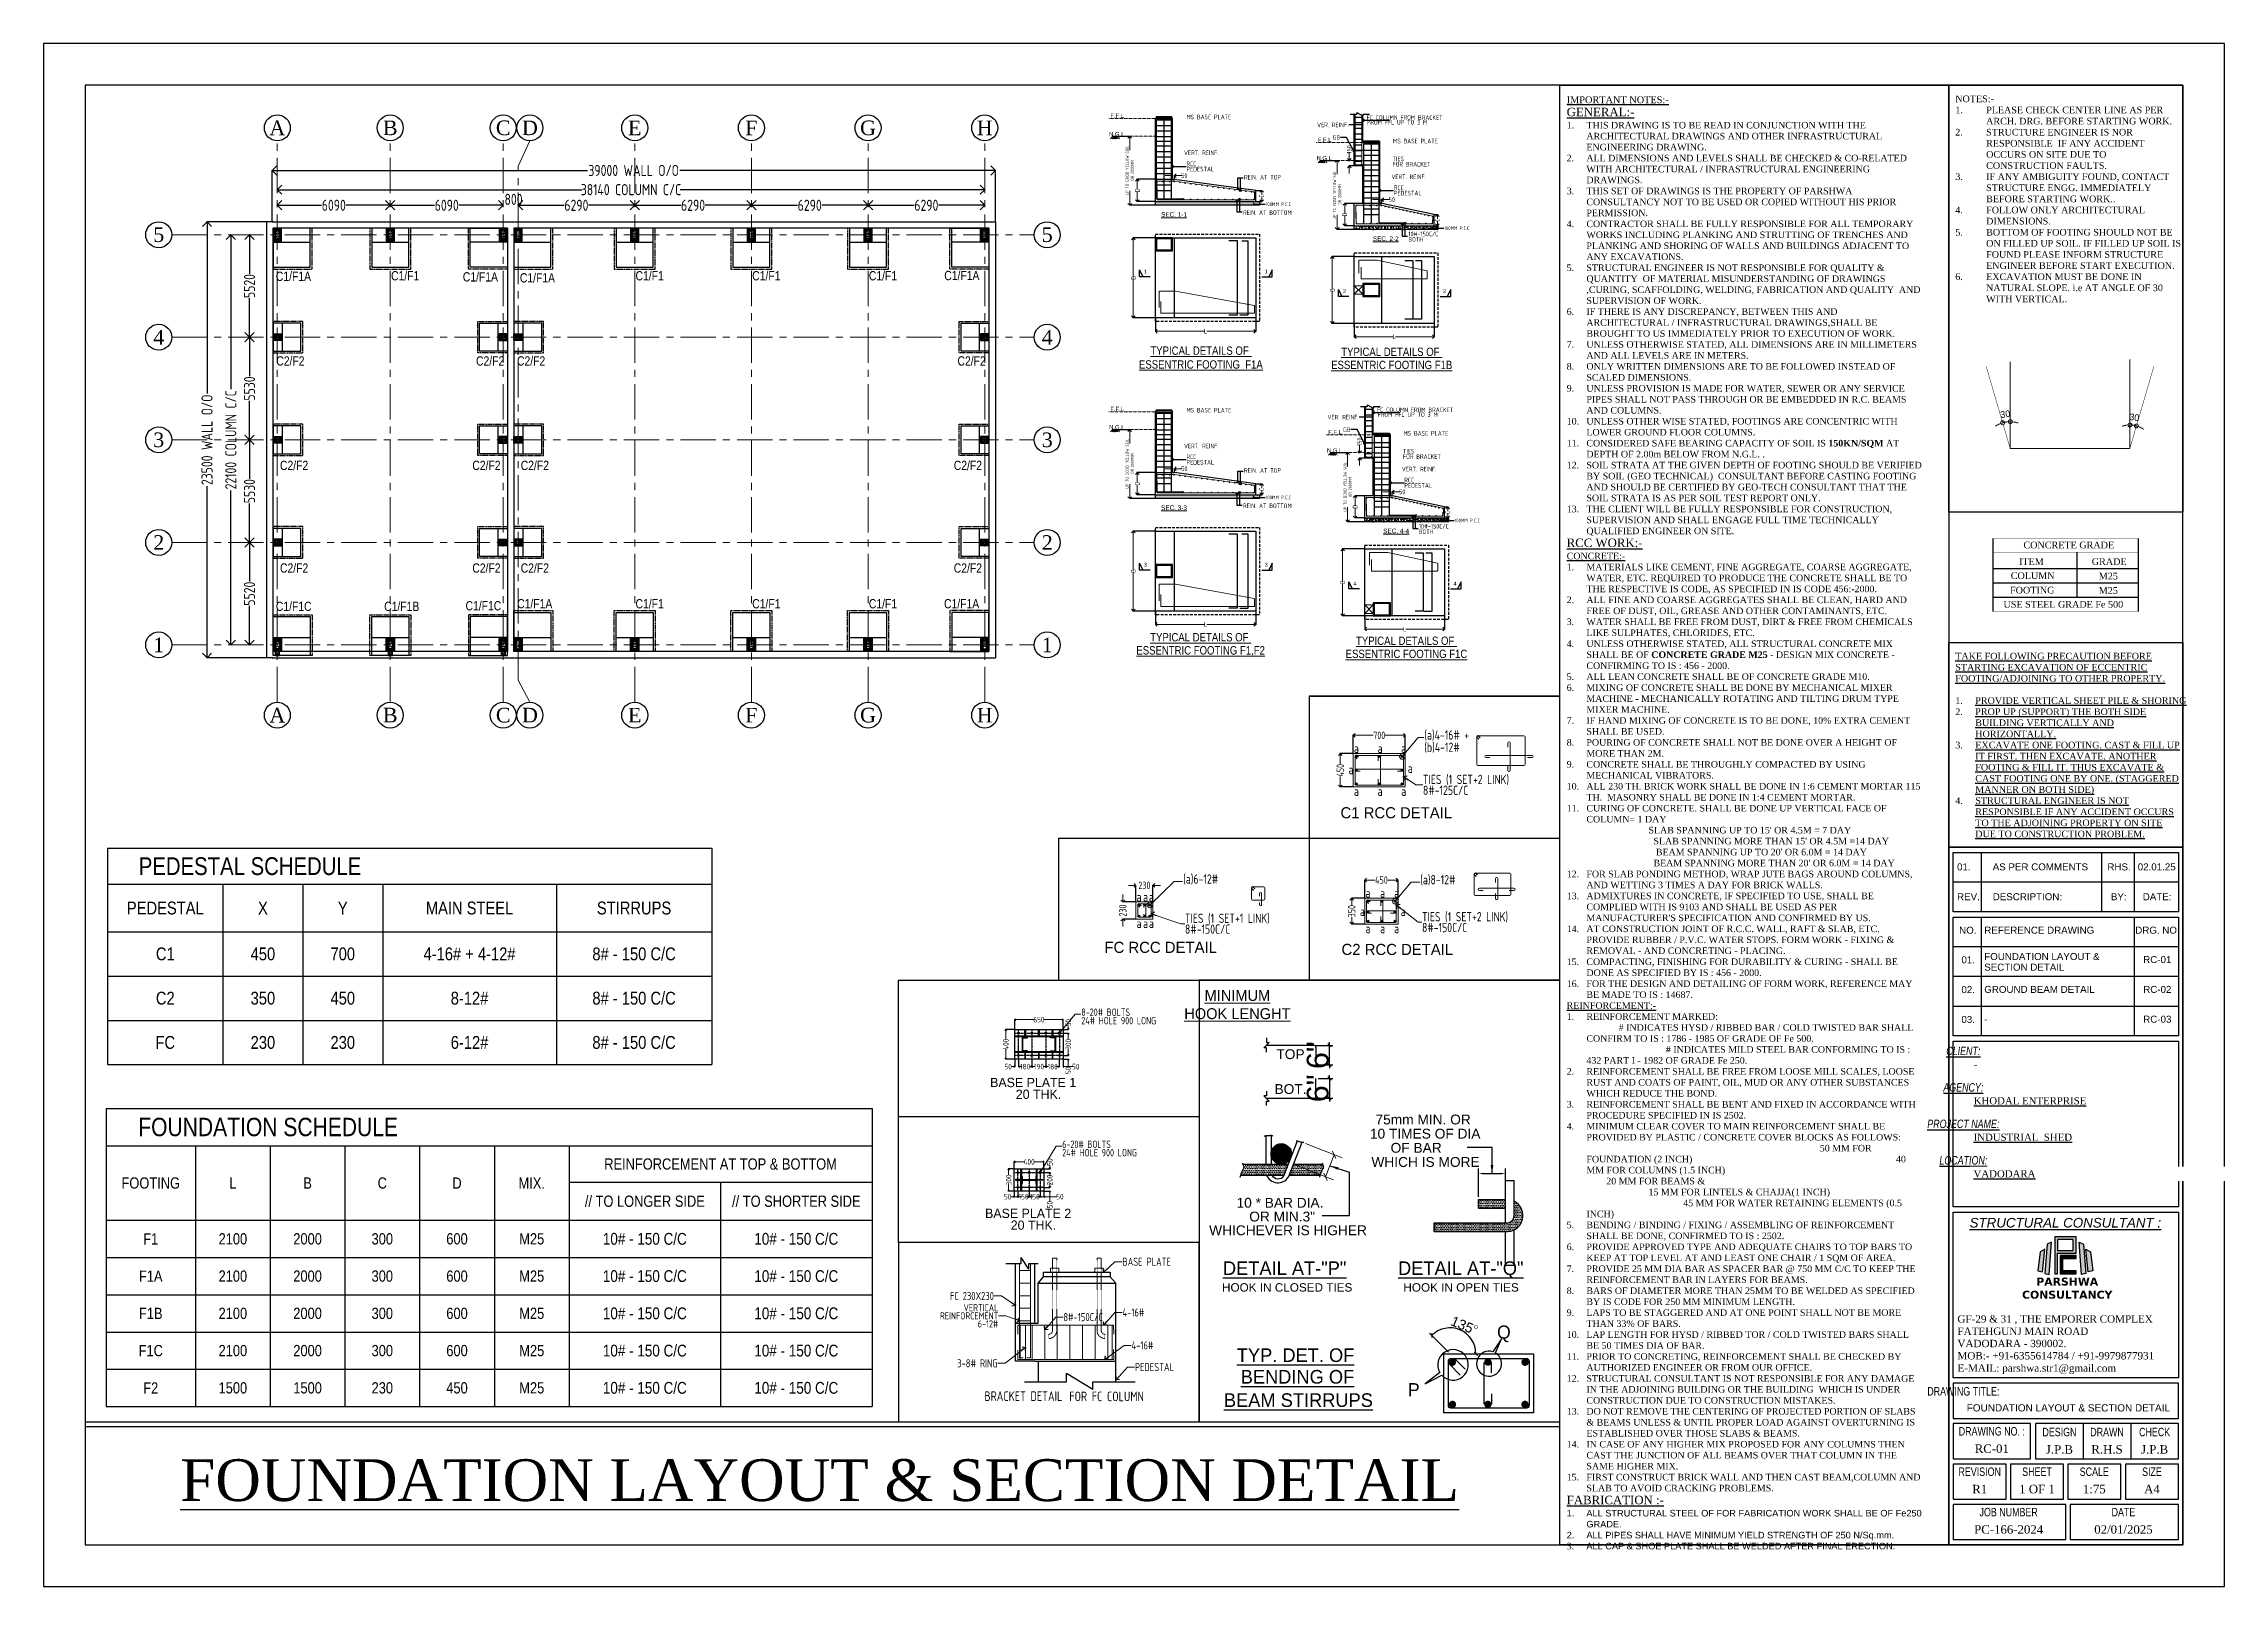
# Model space of a CAD drawing. Header units: millimetres. Extents: x 3470347 to 5996549, y -3470518 to 17149644.
# Drawn here: x 4565045 to 4682627, y 7447183 to 7530323 of the extents above; entities that cross this region are included whole.
import ezdxf
from ezdxf.enums import TextEntityAlignment as Align

# ---------------------------------------------------------------- set-up
doc = ezdxf.new("R2010")
doc.units = ezdxf.units.MM
doc.header["$MEASUREMENT"] = 0
doc.header["$PDMODE"] = 35
doc.header["$PDSIZE"] = -5
for name, pattern in [('$AUDIT_BAD_LTYPE8', [0]), ('ACAD_ISO02W100', [15, 12, -3]), ('ACAD_ISO03W100', [30, 12, -18]), ('CENTER', [50.8, 31.75, -6.35, 6.35, -6.35]), ('CENTER2', [1.125, 0.75, -0.125, 0.125, -0.125]), ('CENTERX2', [4, 2.5, -0.5, 0.5, -0.5]), ('DASHED2', [0.375, 0.25, -0.125]), ('HIDDEN', [0.375, 0.25, -0.125])]:
    doc.linetypes.add(name, pattern=pattern)
doc.layers.get('0').update_dxf_attribs({"linetype": 'CONTINUOUS', "lineweight": 25})
doc.layers.get('DEFPOINTS').update_dxf_attribs({"linetype": 'CONTINUOUS', "lineweight": 25})
for name, color, linetype, lineweight in [('6 TEXT', 7, 'CONTINUOUS', 25), ('BLOCK', 7, 'CONTINUOUS', 30), ('CENTER', 8, 'CENTER', 0), ('DIMENSION', 11, 'CONTINUOUS', 15), ('GB', 2, 'CONTINUOUS', 20), ('L4', 4, 'CONTINUOUS', 30), ('L5', 10, 'CONTINUOUS', 40), ('PV_TEXT_ROMANS', 7, 'CONTINUOUS', 0), ('rDIMension', 1, 'CONTINUOUS', 18), ('rPCC DASH', 9, 'HIDDEN', 15), ('rRCC 1', 3, 'CONTINUOUS', 25), ('rRCC 2', 40, 'CONTINUOUS', 15), ('rREINF 1', 1, 'CONTINUOUS', 25), ('rREINF 2', 4, 'CONTINUOUS', 25), ('SHEET', 7, 'CONTINUOUS', 15), ('TEXT3', 7, 'CONTINUOUS', 30), ('TEXT6', 6, 'CONTINUOUS', 50)]:
    doc.layers.add(name, color=color, linetype=linetype, lineweight=lineweight)
for name, color, linetype in [('BOLT', 1, 'CONTINUOUS'), ('CP', 2, 'CONTINUOUS'), ('GF-COL', 12, 'CONTINUOUS'), ('Grid', 44, 'CONTINUOUS'), ('S&T_HATCH', 7, 'CONTINUOUS'), ('see level', 2, 'CONTINUOUS'), ('SnT-CENTER2', 8, 'CENTER'), ('STR TEX', 4, 'CONTINUOUS'), ('YQ_AXIS', 4, 'CONTINUOUS')]:
    doc.layers.add(name, color=color, linetype=linetype)
doc.styles.add('Aerial', font='times.ttf')
doc.styles.add('Arial', font='arial.ttf', dxfattribs={"height": 0.2})
doc.styles.add('ARIAL NARROW', font='ARIALN.TTF')
doc.styles.add('DIM', font='geniso.shx', dxfattribs={"width": 0.85})
doc.styles.add('J.P', font='ARIALN.TTF')
doc.styles.add('JAINIL', font='times.ttf')
doc.styles.add('ROMANS', font='', dxfattribs={"width": 0.8})
doc.styles.get("Standard").update_dxf_attribs({"font": ''})
doc.styles.add('style1', font='arial.ttf', dxfattribs={"height": 8})
doc.styles.add('style2', font='arial.ttf', dxfattribs={"height": 20})
doc.styles.add('TEXT3', font='geniso.shx')
doc.styles.add('TEXT3 0.75NA', font='geniso.shx', dxfattribs={"width": 0.75})
doc.styles.add('YQ_DIM', font='ARCHS.SHX', dxfattribs={"width": 0.8, "bigfont": 'HZDX.SHX'})
doc.styles.get('ROMANS').set_extended_font_data('AR CENA')
doc.styles.get('Standard').set_extended_font_data('AR CENA')
doc.dimstyles.new('DSC2', dxfattribs={"dimtxt": 8, "dimasz": 3, "dimexe": 3, "dimexo": 2, "dimgap": 0.5, "dimtad": 1, "dimdec": 1, "dimzin": 3, "dimdsep": 46, "dimlunit": 4, "dimtxsty": 'style2', "dimblk": 'OBLIQUE', "dimcen": 1, "dimclrd": 45, "dimclre": 8, "dimclrt": 7, "dimadec": 0, "dimazin": 0, "dimtfac": 1, "dimtdec": 1, "dimtix": 1, "dimtmove": 1, "dimatfit": 3, "dimldrblk": 'OBLIQUE', "dimfxl": 1, "dimtolj": 1, "dimtzin": 0, "dimlwd": -1, "dimlwe": -1, "dimarcsym": 0})
doc.dimstyles.new('m-1', dxfattribs={"dimscale": 0, "dimtxt": 5, "dimasz": 3, "dimexe": 1.75, "dimexo": 1.75, "dimgap": 0.25, "dimtad": 1, "dimdec": 0, "dimzin": 3, "dimdsep": 46, "dimlunit": 4, "dimtxsty": 'Standard', "dimblk": 'ORIGIN', "dimcen": 3, "dimdle": 1.75, "dimclrd": 4, "dimclre": 7, "dimclrt": 7, "dimadec": 0, "dimazin": 0, "dimtfac": 1, "dimtdec": 0, "dimtofl": 0, "dimtmove": 2, "dimatfit": 3, "dimfxl": 1, "dimfrac": 1, "dimtolj": 1, "dimtzin": 0, "dimlwd": 5, "dimlwe": 5, "dimarcsym": 0})
doc.dimstyles.new('ST-100', dxfattribs={"dimscale": 100, "dimtxt": 7, "dimasz": 5, "dimexe": 0.18, "dimexo": 0.0625, "dimgap": 0.2, "dimtad": 0, "dimdec": 0, "dimzin": 0, "dimdsep": 46, "dimtxsty": 'DIM', "dimblk": 'OPEN90', "dimcen": 0.09, "dimclrd": 256, "dimclrt": 7, "dimadec": 0, "dimazin": 0, "dimtfac": 1, "dimtdec": 0, "dimtofl": 0, "dimtmove": 0, "dimatfit": 3, "dimldrblk": 'OPEN90', "dimfxl": 1, "dimtolj": 1, "dimtzin": 0, "dimlwd": -1, "dimarcsym": 0})
doc.dimstyles.new('ST-150', dxfattribs={"dimscale": 75, "dimtxt": 3, "dimasz": 2, "dimexe": 0.18, "dimexo": 0.0625, "dimgap": 0.2, "dimtad": 0, "dimdec": 0, "dimlfac": 2, "dimzin": 0, "dimdsep": 46, "dimtxsty": 'DIM', "dimblk": 'OPEN90', "dimcen": 0.09, "dimclrd": 256, "dimclrt": 7, "dimadec": 0, "dimazin": 0, "dimtfac": 1, "dimtdec": 0, "dimtofl": 0, "dimtmove": 0, "dimatfit": 3, "dimldrblk": 'OPEN90', "dimfxl": 1, "dimtolj": 1, "dimtzin": 0, "dimlwd": -1, "dimarcsym": 0})
doc.dimstyles.new('ST-25', dxfattribs={"dimscale": 100, "dimtxt": 2.5, "dimasz": 2, "dimexe": 0.18, "dimexo": 0.0625, "dimgap": 0.2, "dimtad": 0, "dimdec": 0, "dimlfac": 0.25, "dimzin": 0, "dimdsep": 46, "dimtxsty": 'DIM', "dimblk": 'OPEN90', "dimcen": 0.09, "dimclrd": 256, "dimclrt": 7, "dimadec": 0, "dimazin": 0, "dimtfac": 1, "dimtdec": 0, "dimtofl": 0, "dimtmove": 0, "dimatfit": 3, "dimldrblk": 'OPEN90', "dimfxl": 1, "dimtolj": 1, "dimtzin": 0, "dimlwd": -1, "dimarcsym": 0})
doc.dimstyles.new('ST-50', dxfattribs={"dimscale": 100, "dimtxt": 2.5, "dimasz": 2, "dimexe": 0.18, "dimexo": 0.0625, "dimgap": 0.2, "dimtad": 0, "dimdec": 0, "dimlfac": 0.5, "dimzin": 0, "dimdsep": 46, "dimtxsty": 'DIM', "dimblk": 'OPEN90', "dimcen": 0.09, "dimclrd": 256, "dimclrt": 7, "dimadec": 0, "dimazin": 0, "dimtfac": 1, "dimtdec": 0, "dimtofl": 0, "dimtmove": 0, "dimatfit": 3, "dimldrblk": 'OPEN90', "dimfxl": 1, "dimtolj": 1, "dimtzin": 0, "dimlwd": -1, "dimarcsym": 0})
doc.dimstyles.get("Standard").update_dxf_attribs({"dimtxt": 0.18, "dimasz": 0.18, "dimexe": 0.18, "dimexo": 0.0625, "dimgap": 0.09, "dimtad": 0, "dimtih": 1, "dimtoh": 1, "dimdec": 4, "dimzin": 0, "dimdsep": 46, "dimtxsty": 'Standard', "dimcen": 0.09, "dimadec": 0, "dimazin": 0, "dimtfac": 1, "dimtdec": 4, "dimtofl": 0, "dimtmove": 2, "dimatfit": 3, "dimfxl": 1, "dimtolj": 1, "dimtzin": 0, "dimarcsym": 0})

msp = doc.modelspace()

# ---------------------------------------------------------------- texts
at = {"lineweight": 25, "attachment_point": 2}
for s, insert, char_height, style in [('\\pxql;{\\farial|b0|i1|c0|p0;\\L\\C1;CLIENT:}', (4668552.07, 7476268.22, 0), 457.3072, 'TEXT3 0.75NA'), ('\\pxql;{\\farial|b0|i1|c0|p0;\\L\\C1;AGENCY:}', (4668552.07, 7474302.77, 0), 457.3072, 'TEXT3 0.75NA'), ('\\pxql;{\\farial|b0|i1|c0|p0;\\L\\C1;PROJECT NAME:}', (4668552.07, 7472337.32, 0), 457.3072, 'TEXT3 0.75NA'), ('\\pxql;{\\farial|b0|i1|c0|p0;\\L\\C1;LOCATION:}', (4668552.07, 7470371.87, 0), 457.3072, 'TEXT3 0.75NA'), ('\\pxqc;{\\farial|b0|i1|c0|p0;\\L\\W1;\\C1;STRUCTURAL CONSULTANT : }', (4674052.32, 7467038.26, 0), 515.7395, 'TEXT3 0.75NA'), ('\\pxql;{\\farial|b0|i0|c0|p0;\\C1;DRAWING TITLE:}', (4668552.07, 7457922.14, 0), 457.3072, 'TEXT3 0.75NA'), ('\\pxqc;{\\farial|b0|i0|c0|p0;\\C1;DRAWING NO. :}', (4670087.21, 7455767.83, 0), 457.3072, 'TEXT3 0.75NA'), ('\\pxqc;{\\C22;RC-01}', (4670087.21, 7454833.56, 0), 457.3072, 'JAINIL'), ('\\pxqc;{\\farial|b0|i0|c0|p0;\\C1;DESIGN}', (4673734.57, 7455728.18, 0), 457.3072, 'TEXT3 0.75NA'), ('\\pxqc;{\\C22;J.P.B}', (4673734.57, 7454793.92, 0), 457.3072, 'JAINIL'), ('\\pxqc;{\\farial|b0|i0|c0|p0;\\C1;DRAWN}', (4676300.13, 7455728.18, 0), 457.3072, 'TEXT3 0.75NA'), ('\\pxqc;{\\C22;R.H.S}', (4676300.13, 7454793.92, 0), 457.3072, 'JAINIL'), ('\\pxqc;{\\farial|b0|i0|c0|p0;\\C1;CHECK}', (4678865.7, 7455728.18, 0), 457.3072, 'TEXT3 0.75NA'), ('\\pxqc;{\\C22;J.P.B}', (4678865.7, 7454793.92, 0), 457.3072, 'JAINIL'), ('\\pxqc;{\\farial|b0|i0|c0|p0;\\C1;REVISION}', (4669434.65, 7453590.27, 0), 457.3072, 'TEXT3 0.75NA'), ('\\pxqc;{\\farial|b0|i0|c0|p0;\\C1;SHEET}', (4672524.05, 7453590.27, 0), 457.3072, 'TEXT3 0.75NA'), ('\\pxqc;{\\farial|b0|i0|c0|p0;\\C1;SCALE}', (4675613.45, 7453590.27, 0), 457.3072, 'TEXT3 0.75NA'), ('\\pxqc;{\\farial|b0|i0|c0|p0;\\C1;SIZE}', (4678723.44, 7453590.27, 0), 457.3072, 'TEXT3 0.75NA'), ('\\pxqc;{\\C22;R1}', (4669434.65, 7452656, 0), 457.3072, 'JAINIL'), ('\\pxqc;{\\C22;1 OF 1}', (4672524.05, 7452656, 0), 457.3072, 'JAINIL'), ('\\pxqc;{\\C22;1:75}', (4675613.45, 7452656, 0), 457.3072, 'JAINIL'), ('\\pxqc;{\\C22;A4}', (4678723.44, 7452656, 0), 457.3072, 'JAINIL'), ('\\pxqc;{\\farial|b0|i0|c0|p0;\\C1;JOB NUMBER}', (4670995.85, 7451412.71, 0), 457.3072, 'TEXT3 0.75NA'), ('\\pxqc;{\\farial|b0|i0|c0|p0;\\C1;DATE}', (4677184.94, 7451412.71, 0), 457.3072, 'TEXT3 0.75NA'), ('\\pxqc;{\\C22;PC-166-2024', (4670995.85, 7450478.45, 0), 457.3072, 'JAINIL'), ('\\pxqc;{\\C22;02/01/2025}', (4677184.94, 7450478.45, 0), 457.3072, 'JAINIL')]:
    msp.add_mtext(s, dxfattribs=dict(at, insert=insert, char_height=char_height, style=style))
at = {"lineweight": 25, "attachment_point": 1, "style": 'TEXT3'}
for s, insert, char_height, width in [('{\\ftimes new roman|b0|i0|c0|p0;-}', (4669109.47, 7475510.95, 0), 385.9429, 105463.5569), ('{\\ftimes new roman|b0|i0|c0|p0;\\LKHODAL ENTERPRISE}', (4669109.47, 7473545.5, 0), 385.9429, 105463.5569), ('{\\ftimes new roman|b0|i0|c0|p0;\\LINDUSTRIAL  SHED}', (4669104.23, 7471579.8, 0), 385.9429, 105463.5569), ('{\\ftimes new roman|b0|i0|c0|p0;GF-29 & 31 , THE EMPORER COMPLEX\\PFATEHGUNJ MAIN ROAD\\PVADODARA - 390002.\\PMOB:- +91-6355614784 / +91-9979877931\\PE-MAIL: parshwa.str1@gmail.com}', (4668234.79, 7461792.46, 0), 396.5153, 108352.5887), ('\\pxql;{\\farial|b0|i0|c0|p0;\\C22;FOUNDATION LAYOUT & SECTION DETAIL}', (4668733.24, 7456995.75, 0), 385.9429, 105463.5569)]:
    msp.add_mtext(s, dxfattribs=dict(at, insert=insert, char_height=char_height, width=width))
at = {"color": 7, "lineweight": 25, "insert": (4606887.08, 7452892.17, 0), "char_height": 2251.5981, "width": 92697.5738, "attachment_point": 5, "style": 'Arial'}
msp.add_mtext('{\\ftimes new roman|b0|i0|c0|p0;\\LFOUNDATION LAYOUT & SECTION DETAIL }', dxfattribs=at)
at = {"layer": 'CP', "transparency": 16777216, "char_height": 500, "style": 'YQ_DIM'}
for s, insert, attachment_point in [('{\\fArial|b0|i0|c0|p34;\\C6;C1/F1A}', (4579462.02, 7518034.62, 0), 3), ('{\\fArial|b0|i0|c0|p34;\\C6;C1/F1}', (4585301.52, 7517556.58, 0), 9), ('{\\fArial|b0|i0|c0|p34;\\C6;C1/F1A}', (4589542.05, 7518003.74, 0), 3), ('{\\fArial|b0|i0|c0|p34;\\C6;C1/F1A}', (4592617.61, 7517951.75, 0), 3), ('{\\fArial|b0|i0|c0|p34;\\C6;C1/F1}', (4598481.52, 7517556.58, 0), 9), ('{\\fArial|b0|i0|c0|p34;\\C6;C1/F1}', (4604771.52, 7517556.58, 0), 9), ('{\\fArial|b0|i0|c0|p34;\\C6;C1/F1}', (4611061.52, 7517556.58, 0), 9), ('{\\fArial|b0|i0|c0|p34;\\C6;C1/F1A}', (4615500.42, 7518076.32, 0), 3), ('{\\fArial|b0|i0|c0|p34;\\C6;C2/F2}', (4579111.52, 7512966.84, 0), 9), ('{\\fArial|b0|i0|c0|p34;\\C6;C2/F2}', (4588359.81, 7512966.84, 0), 7), ('{\\fArial|b0|i0|c0|p34;\\C6;C2/F2}', (4592091.52, 7512966.84, 0), 9), ('{\\fArial|b0|i0|c0|p34;\\C6;C2/F2}', (4614319.81, 7512966.84, 0), 7), ('{\\fArial|b0|i0|c0|p34;\\C6;C2/F2}', (4579311.52, 7507336.54, 0), 9), ('{\\fArial|b0|i0|c0|p34;\\C6;C2/F2}', (4588159.81, 7507336.54, 0), 7), ('{\\fArial|b0|i0|c0|p34;\\C6;C2/F2}', (4592291.52, 7507336.54, 0), 9), ('{\\fArial|b0|i0|c0|p34;\\C6;C2/F2}', (4614119.81, 7507336.54, 0), 7), ('{\\fArial|b0|i0|c0|p34;\\C6;C2/F2}', (4579311.52, 7501806.25, 0), 9), ('{\\fArial|b0|i0|c0|p34;\\C6;C2/F2}', (4588159.81, 7501806.25, 0), 7), ('{\\fArial|b0|i0|c0|p34;\\C6;C2/F2}', (4592291.52, 7501806.25, 0), 9), ('{\\fArial|b0|i0|c0|p34;\\C6;C2/F2}', (4614119.81, 7501806.25, 0), 7), ('{\\fArial|b0|i0|c0|p34;\\C6;C1/F1C}', (4579492.56, 7500248.08, 0), 3), ('{\\fArial|b0|i0|c0|p34;\\C6;C1/F1B}', (4585301.52, 7500245.68, 0), 3), ('{\\fArial|b0|i0|c0|p34;\\C6;C1/F1C}', (4589719.78, 7500278.78, 0), 3), ('{\\fArial|b0|i0|c0|p34;\\C6;C1/F1A}', (4592472.56, 7500390.27, 0), 3), ('{\\fArial|b0|i0|c0|p34;\\C6;C1/F1}', (4598481.52, 7500387.88, 0), 3), ('{\\fArial|b0|i0|c0|p34;\\C6;C1/F1}', (4604771.52, 7500387.88, 0), 3), ('{\\fArial|b0|i0|c0|p34;\\C6;C1/F1}', (4611061.52, 7500387.88, 0), 3), ('{\\fArial|b0|i0|c0|p34;\\C6;C1/F1A}', (4615489.33, 7500390.27, 0), 3)]:
    msp.add_mtext_dynamic_manual_height_columns(s, width=302.8267, gutter_width=2560.24, heights=[-517.05], dxfattribs=dict(at, insert=insert, attachment_point=attachment_point))
at = {"layer": 'Grid', "color": 4, "linetype": 'Continuous', "lineweight": 25, "style": 'JAINIL'}
for s, height, p in [('CONCRETE GRADE', 361.1558, (4671790.49, 7503120.92, 0)), ('ITEM', 361.156, (4671554.61, 7502226.98, 0)), ('GRADE', 361.156, (4675476.26, 7502226.98, 0)), ('USE STEEL GRADE Fe 500', 361.1558, (4670716.77, 7499924.19, 0))]:
    msp.add_text(s, height=height, dxfattribs=at).set_placement(p)
at = {"layer": 'Grid', "color": 7, "linetype": 'Continuous', "lineweight": 25, "style": 'JAINIL'}
for s, p in [('COLUMN', (4671106.99, 7501472.2, 0)), ('M25', (4675854.55, 7501447.56, 0)), ('FOOTING', (4671070.38, 7500691.99, 0)), ('M25', (4675854.56, 7500673.65, 0))]:
    msp.add_text(s, height=361.156, dxfattribs=at).set_placement(p)
at = {"layer": 'Grid', "color": 7, "lineweight": 25, "attachment_point": 1, "style": 'Aerial'}
for s, width, gutter_width, heights, insert, char_height in [("{\\H1.035928x;\\L\\C71;IMPORTANT NOTES:-\\P\\H1.245572x;\\C4;GENERAL:-}\\P\\pxi-3,l3,t3;1.^ITHIS DRAWING IS TO BE READ IN CONJUNCTION WITH THE ARCHITECTURAL DRAWINGS AND OTHER INFRASTRUCTURAL ENGINEERING DRAWING.\\P2.^IALL DIMENSIONS AND LEVELS SHALL BE CHECKED & CO-RELATED WITH ARCHITECTURAL / INFRASTRUCTURAL ENGINEERING DRAWINGS.\\P3.^I{\\C0;THIS SET OF DRAWINGS IS THE PROPERTY OF PARSHWA CONSULTANCY NOT TO BE USED OR COPIED WITHOUT HIS PRIOR PERMISSION.\\P4.^ICONTRACTOR SHALL BE FULLY RESPONSIBLE FOR ALL TEMPORARY WORKS INCLUDING PLANKING AND STRUTTING OF TRENCHES AND PLANKING AND SHORING OF WALLS AND BUILDINGS ADJACENT TO ANY EXCAVATIONS.\\P5.^ISTRUCTURAL ENGINEER IS NOT RESPONSIBLE FOR QUALITY & QUANTITY  OF MATERIAL MISUNDERSTANDING OF DRAWINGS ,CURING, SCAFFOLDING, WELDING, FABRICATION AND QUALITY  AND SUPERVISION OF WORK.}\\P6.^IIF THERE IS ANY DISCREPANCY, BETWEEN THIS AND ARCHITECTURAL / INFRASTRUCTURAL DRAWINGS,SHALL BE BROUGHT TO US IMMEDIATELY PRIOR TO \\A1;EXECUTION OF WORK.\\P7.^IUNLESS OTHERWISE STATED, ALL DIMENSIONS ARE IN MILLIMETERS AND ALL LEVELS ARE IN METERS.\\P8.^IONLY WRITTEN DIMENSIONS ARE TO BE FOLLOWED INSTEAD OF SCALED DIMENSIONS.\\P9.^IUNLESS PROVISION IS MADE FOR WATER, SEWER OR ANY SERVICE PIPES SHALL NOT PASS THROUGH OR BE EMBEDDED IN R.C. BEAMS AND COLUMNS.\\P10.^IUNLESS OTHER WISE STATED, FOOTINGS ARE CONCENTRIC WITH LOWER GROUND FLOOR COLUMNS.\\P11.^ICONSIDERED SAFE BEARING CAPACITY OF SOIL IS \\fTimes New Roman|b1|i0|c0|p18;\\C22;150KN/SQM\\fTimes New Roman|b0|i0|c0|p18;\\C7; AT DEPTH OF 2.00m BELOW FROM N.G.L. .\\P12.^ISOIL STRATA AT THE GIVEN DEPTH OF FOOTING SHOULD BE VERIFIED BY SOIL (GEO TECHNICAL)  CONSULTANT BEFORE CASTING FOOTING AND SHOULD BE CERTIFIED BY GEO-TECH CONSULTANT THAT THE SOIL STRATA IS AS PER SOIL TEST REPORT ONLY.\\P13.^I\\C0;THE CLIENT WILL BE FULLY RESPONSIBLE FOR CONSTRUCTION, SUPERVISION AND SHALL ENGAGE FULL TIME TECHNICALLY QUALIFIED ENGINEER ON SITE.\\P\\pi0,l0,t0;\\H1.290323x;\\L\\C4;RCC WORK:-\\P\\H0.775x;CONCRETE:-\\P\\pi-3,l3,t3;\\l\\C7;1.^IMATERIALS LIKE CEMENT, FINE AGGREGATE, COARSE AGGREGATE, WATER, ETC. REQUIRED TO PRODUCE THE CONCRETE SHALL BE TO THE RESPECTIVE IS CODE, AS SPECIFIED IN IS CODE 456:-2000.\\P2.^IALL FINE AND COARSE AGGREGATES SHALL BE CLEAN, HARD AND FREE OF DUST, OIL, GREASE AND OTHER CONTAMINANTS, ETC.\\P3.^IWATER SHALL BE FREE FROM DUST, DIRT & FREE FROM CHEMICALS LIKE SULPHATES, CHLORIDES, ETC.\\P4.^IUNLESS OTHERWISE STATED, ALL STRUCTURAL CONCRETE MIX SHALL BE OF \\fTimes New Roman|b1|i0|c0|p18;\\C22;CONCRETE GRADE M25\\fTimes New Roman|b0|i0|c0|p18;\\C7; - DESIGN MIX CONCRETE - CONFIRMING TO IS : 456 - 2000.\\P5.^IALL LEAN CONCRETE SHALL BE OF CONCRETE GRADE M10.\\P6.^IMIXING OF CONCRETE SHALL BE DONE BY MECHANICAL MIXER MACHINE - MECHANICALLY ROTATING AND TILTING DRUM TYPE MIXER MACHINE.\\P7.^IIF HAND MIXING OF CONCRETE IS TO BE DONE, 10% EXTRA CEMENT SHALL BE USED.\\P8.^IPOURING OF CONCRETE SHALL NOT BE DONE OVER A HEIGHT OF MORE THAN 2M.\\P9.^ICONCRETE SHALL BE THROUGHLY COMPACTED BY USING MECHANICAL VIBRATORS.\\P\\C0;10.^IALL 230 TH. BRICK WORK SHALL BE DONE IN 1:6 CEMENT MORTAR 115 TH.  MASONRY SHALL BE DONE IN 1:4 CEMENT MORTAR.\\P11.^ICURING OF CONCRETE. SHALL BE DONE UP VERTICAL FACE OF COLUMN= 1 DAY                                                                                                                                 SLAB SPANNING UP TO 15' OR 4.5M = 7 DAY                                                        SLAB SPANNING MORE THAN 15' OR 4.5M =14 DAY                                          BEAM SPANNING UP TO 20' OR 6.0M = 14 DAY                                                  BEAM SPANNING MORE THAN 20' OR 6.0M = 14 DAY\\P12.^IFOR SLAB PONDING METHOD, WRAP JUTE BAGS AROUND COLUMNS, AND WETTING 3 TIMES A DAY FOR BRICK WALLS.\\P\\C7;13.^IADMIXTURES IN CONCRETE, IF SPECIFIED TO USE, SHALL BE COMPLIED WITH IS 9103 AND SHALL BE USED AS PER MANUFACTURER'S SPECIFICATION AND CONFIRMED BY US.\\P14.^IAT CONSTRUCTION JOINT OF R.C.C. WALL, RAFT & SLAB, ETC. PROVIDE RUBBER / P.V.C. WATER STOPS. FORM WORK - FIXING & REMOVAL - AND CONCRETING - PLACING.\\P15.^ICOMPACTING, FINISHING FOR DURABILITY & CURING - SHALL BE DONE AS SPECIFIED BY IS : 456 - 2000.\\P16.^IFOR THE DESIGN AND DETAILING OF FORM WORK, REFERENCE MAY BE MADE TO IS : 14687.\\P\\pi0,l0,t0;\\L\\C4;REINFORCEMENT:-\\P\\pi-3,l3,t3;\\l\\C7;1.^IREINFORCEMENT MARKED:                                                                                                # INDICATES HYSD / RIBBED BAR / COLD TWISTED BAR SHALL CONFIRM TO IS : 1786 - 1985 OF GRADE OF Fe 500.                                                                            # INDICATES MILD STEEL BAR CONFORMING TO IS : 432 PART I - 1982 OF GRADE Fe 250.\\P2.^IREINFORCEMENT SHALL BE FREE FROM LOOSE MILL SCALES, LOOSE RUST AND COATS OF PAINT, OIL, MUD OR ANY OTHER SUBSTANCES WHICH REDUCE THE BOND.\\P3.^I\\C0;REINFORCEMENT SHALL BE BENT AND FIXED IN ACCORDANCE WITH PROCEDURE SPECIFIED IN IS 2502.\\P\\C7;4.^IMINIMUM CLEAR COVER TO MAIN REINFORCEMENT SHALL BE PROVIDED BY PLASTIC / CONCRETE COVER BLOCKS AS FOLLOWS:                                                                                                       \\C0;50 MM FOR FOUNDATION (2 INCH)                                                                                  40 MM FOR COLUMNS (1.5 INCH)                                                                                        20 MM FOR BEAMS &                                                                                                                 15 MM FOR LINTELS & CHAJJA(1 INCH)                                                                             45 MM FOR WATER RETAINING ELEMENTS (0.5 INCH)\\P\\C7;5.^IBENDING / BINDING / FIXING / ASSEMBLING OF REINFORCEMENT SHALL BE DONE, CONFIRMED TO IS : 2502.\\P6.^IPROVIDE APPROVED TYPE AND ADEQUATE CHAIRS TO TOP BARS TO KEEP AT TOP LEVEL AT AND LEAST ONE CHAIR / 1 SQM OF AREA.\\P7.^IPROVIDE 25 MM DIA BAR AS SPACER BAR @ 750 MM C/C TO KEEP THE REINFORCEMENT BAR IN LAYERS FOR BEAMS.\\P8.^IBARS OF DIAMETER MORE THAN 25MM TO BE WELDED AS SPECIFIED BY IS CODE FOR 250 MM MINIMUM LENGTH.\\P9.^ILAPS TO BE STAGGERED AND AT ONE POINT SHALL NOT BE MORE THAN 33% OF BARS.\\P10.^ILAP LENGTH FOR HYSD / RIBBED TOR / COLD TWISTED BARS SHALL BE 50 TIMES DIA OF BAR.\\P11.^IPRIOR TO CONCRETING, REINFORCEMENT SHALL BE CHECKED BY AUTHORIZED ENGINEER OR FROM OUR OFFICE.\\P12.^ISTRUCTURAL CONSULTANT IS NOT RESPONSIBLE FOR ANY DAMAGE IN THE ADJOINING BUILDING OR THE BUILDING  WHICH IS UNDER CONSTRUCTION DUE TO CONSTRUCTION MISTAKES.\\P13.^IDO NOT REMOVE THE CENTERING OF PROJECTED PORTION OF SLABS & BEAMS UNLESS & UNTIL PROPER LOAD AGAINST OVERTURNING IS ESTABLISHED OVER THOSE SLABS & BEAMS.\\P14.^IIN CASE OF ANY HIGHER MIX PROPOSED FOR ANY COLUMNS THEN CAST THE JUNCTION OF ALL BEAMS OVER THAT COLUMN IN THE SAME HIGHER MIX.\\P15.^IFIRST CONSTRUCT BRICK WALL AND THEN CAST BEAM,COLUMN AND SLAB TO AVOID CRACKING PROBLEMS.\\P\\pi0,l0,t0;\\H1.290323x;\\L\\C4;FABRICATION :-\\P\\pi-3,l3,t3;\\fArial|b0|i0|c0|p34;\\H0.775x;\\l\\C7;1.^IALL STRUCTURAL STEEL OF FOR FABRICATION WORK SHALL BE OF Fe250 GRADE.\\P2.^IALL PIPES SHALL HAVE MINIMUM YIELD STRENGTH OF 250 N/Sq.mm.\\P\\fTimes New Roman|b0|i0|c0|p18;3.^I\\fArial|b0|i0|c0|p34;ALL CAP & SHOE PLATE SHALL BE WELDED AFTER FINAL ERECTION.", 19131.9754, 1893.49, [175090.55], (4647165.89, 7527481.6, 0), 354.49714), ('\\C71;NOTES:-\\P\\pxi-4.62963,l4.62963,t4.62963;\\C7;1.^IPLEASE CHECK CENTER LINE AS PER ARCH. DRG. BEFORE STARTING WORK.\\P2.^ISTRUCTURE ENGINEER IS NOR RESPONSIBLE  IF ANY ACCIDENT OCCURS ON SITE DUE TO CONSTRUCTION FAULTS.\\P3.^IIF ANY AMBIGUITY FOUND, CONTACT STRUCTURE ENGG. IMMEDIATELY BEFORE STARTING WORK..\\P4.^IFOLLOW ONLY ARCHITECTURAL DIMENSIONS.\\P5.^IBOTTOM OF FOOTING SHOULD NOT BE ON FILLED UP SOIL. IF FILLED UP SOIL IS FOUND PLEASE INFORM STRUCTURE ENGINEER BEFORE START EXECUTION.\\P6.^IEXCAVATION MUST BE DONE IN NATURAL SLOPE. i.e AT ANGLE OF 30 WITH VERTICAL.', 12238.4226, 1750.17, [44084.94], (4668118.25, 7527527.45, 0), 359.37409)]:
    msp.add_mtext_dynamic_manual_height_columns(s, width=width, gutter_width=gutter_width, heights=heights, dxfattribs=dict(at, insert=insert, char_height=char_height))
at = {"layer": 'Grid', "color": 7, "lineweight": 25, "insert": (4668118.25, 7497495.39, 0), "char_height": 359.37409, "width": 12238.4226, "attachment_point": 1, "style": 'Aerial'}
msp.add_mtext('{\\L\\C71;TAKE FOLLOWING PRECAUTION BEFORE\\PSTARTING EXCAVATION OF ECCENTRIC FOOTING/ADJOINING TO OTHER PROPERTY.}\\P\\P\\pxi-3,l3,t3;1.^I{\\LPROVIDE VERTICAL SHEET PILE & SHORING}\\P2.^I{\\LPROP UP (SUPPORT) THE BOTH SIDE BUILDING VERTICALLY AND HORIZONTALLY.}\\P3.^I{\\LEXCAVATE ONE FOOTING. CAST & FILL UP IT FIRST. THEN EXCAVATE. ANOTHER FOOTING & FILL IT. THUS EXCAVATE & CAST FOOTING ONE BY ONE. (STAGGERED MANNER ON BOTH SIDE)}\\P4.^I{\\LSTRUCTURAL ENGINEER IS NOT RESPONSIBLE IF ANY ACCIDENT OCCURS TO THE ADJOINING PROPERTY ON SITE DUE TO CONSTRUCTION PROBLEM. }', dxfattribs=at)
at = {"layer": 'PV_TEXT_ROMANS', "style": 'J.P'}
for s, height, p in [('%%USEC. 1-1', 250, (4625995.5, 7521114.76, 0)), ('%%USEC. 2-2', 250, (4637409.63, 7519813.13, 0)), ('%%UTYPICAL DETAILS OF ', 450, (4627442.18, 7513778.4, 0)), ('%%UTYPICAL DETAILS OF ', 450, (4637731.69, 7513714.62, 0)), ('%%UESSENTRIC FOOTING  F1A', 450, (4627442.18, 7513033.58, 0)), ('%%UESSENTRIC FOOTING F1B', 450, (4637731.69, 7513009.53, 0)), ('%%USEC. 3-3', 250, (4625995.5, 7505313.42, 0)), ('%%USEC. 4-4', 250, (4637971.12, 7504061.19, 0)), ('%%UTYPICAL DETAILS OF ', 450, (4627429.42, 7498333.32, 0)), ('%%UTYPICAL DETAILS OF ', 450, (4638527.22, 7498142.42, 0)), ('%%UESSENTRIC FOOTING F1,F2', 450, (4627429.42, 7497588.51, 0)), ('%%UESSENTRIC FOOTING F1C', 450, (4638527.22, 7497437.33, 0))]:
    msp.add_text(s, height=height, rotation=360, dxfattribs=at).set_placement(p, align=Align.MIDDLE)
at = {"layer": 'rDIMension', "color": 7, "style": 'DIM'}
for s, insert, char_height, attachment_point in [('\\A1;VER. REINF. ', (4635389.96, 7525945.02, 0), 250, 6), ('\\A1;100MM P.C.C', (4630928.66, 7521672, 0), 200, 4), ('\\A1;100MM P.C.C', (4640551.07, 7520375.4, 0), 200, 4), ('\\A1;VER. REINF. ', (4635951.46, 7510193.09, 0), 250, 6), ('\\A1;100MM P.C.C', (4630928.66, 7505870.66, 0), 200, 4), ('\\A1;100MM P.C.C', (4641112.57, 7504623.46, 0), 200, 4)]:
    msp.add_mtext(s, dxfattribs=dict(at, insert=insert, char_height=char_height, attachment_point=attachment_point))
at = {"layer": 'rDIMension', "color": 7, "attachment_point": 4, "line_spacing_factor": 0.7, "style": 'DIM'}
for s, insert, char_height in [('\\A1;RCC\\PPEDESTAL', (4626664.92, 7523709.43, 0), 250), ('\\A1;REIN. AT TOP', (4629768.41, 7523121.71, 0), 250), ('\\A1;RCC\\PPEDESTAL', (4637848.77, 7522412.83, 0), 250), ('\\A1;REIN. AT BOTTOM', (4629716.26, 7521217.44, 0), 250), ('\\A1;10#-150C/C\\PBOTH', (4638630.16, 7519920.84, 0), 250), ('\\A1;RCC\\PPEDESTAL', (4626664.92, 7507908.09, 0), 250), ('\\A1;REIN. AT TOP', (4629768.41, 7507320.36, 0), 250), ('\\A1;RCC\\PPEDESTAL', (4638410.27, 7506660.89, 0), 250), ('\\A1;REIN. AT BOTTOM', (4629716.26, 7505416.1, 0), 250), ('\\A1;10#-150C/C\\PBOTH', (4639191.66, 7504168.9, 0), 250), ('\\A1;a', (4635693.29, 7492343.6, 0), 500), ('\\A1;a', (4636968.91, 7492343.6, 0), 500), ('\\A1;a', (4638241.7, 7492343.6, 0), 500), ('\\A1;(a)4-16# + ', (4639489.35, 7493039.59, 0), 500), ('\\A1;(b)4-12#', (4639489.35, 7492382.93, 0), 500), ('\\A1;a', (4635397.74, 7491196.86, 0), 500), ('\\A1;a', (4638595.37, 7491270.15, 0), 500), ('\\A1;a', (4635693.29, 7490032.81, 0), 500), ('\\A1;a', (4636968.91, 7490032.81, 0), 500), ('\\A1;a', (4638241.7, 7490032.81, 0), 500), ('\\A1;TIES (1 SET+2 LINK)\\P8#-125C/C', (4639417.04, 7490377.83, 0), 500), ('\\A1;(a)6-12# ', (4626488.1, 7485278.36, 0), 500), ('\\A1;(a)8-12# ', (4639269.26, 7485241.7, 0), 500), ('\\A1;a', (4623970.82, 7484342.37, 0), 500), ('\\A1;a', (4624326.44, 7484342.37, 0), 500), ('\\A1;a', (4624639.23, 7484342.37, 0), 500), ('\\A1;a', (4636311.98, 7484545.71, 0), 500), ('\\A1;a', (4637107.6, 7484545.71, 0), 500), ('\\A1;a', (4637860.38, 7484545.71, 0), 500), ('\\A1;a', (4623970.82, 7482911.58, 0), 500), ('\\A1;a', (4624326.44, 7482911.58, 0), 500), ('\\A1;a', (4624639.23, 7482911.58, 0), 500), ('\\A1;TIES (1 SET+1 LINK)\\P8#-150C/C', (4626584.36, 7482895.57, 0), 500), ('\\A1;a', (4636016.43, 7483558.03, 0), 500), ('\\A1;a', (4638214.05, 7483558.03, 0), 500), ('\\A1;TIES (1 SET+2 LINK)\\P8#-150C/C', (4639365.52, 7482979.94, 0), 500), ('\\A1;a', (4636311.98, 7482634.92, 0), 500), ('\\A1;a', (4637107.6, 7482634.92, 0), 500), ('\\A1;a', (4637860.38, 7482634.92, 0), 500), ('\\A1;8-20# BOLTS', (4620997.04, 7478126.93, 0), 400), ('\\A1;24# HOLE 900 LONG', (4620997.04, 7477672.26, 0), 400), ('\\A1;24# HOLE 900 LONG', (4619966.51, 7470553.64, 0), 400), ('\\A1;6-20# BOLTS', (4619966.51, 7471008.31, 0), 400)]:
    msp.add_mtext(s, dxfattribs=dict(at, insert=insert, char_height=char_height))
at = {"layer": 'rRCC 1', "color": 7, "char_height": 250, "attachment_point": 6, "style": 'DIM'}
for insert in [(4634950.84, 7525272.54, 0), (4635512.34, 7509520.6, 0)]:
    msp.add_mtext('\\A1;GB', dxfattribs=dict(at, insert=insert))
at = {"layer": 'rRCC 2'}
for s, height, p in [('C1 RCC DETAIL', 600, (4634970.77, 7488574.6, 0)), ('FC RCC DETAIL', 600, (4622243.98, 7481320.06, 0)), ('C2 RCC DETAIL', 600, (4635025.13, 7481208.96, 0)), ('BASE PLATE 1', 500, (4616077.82, 7474088.46, 0)), ('20 THK.', 500, (4617462.43, 7473452.99, 0)), ('BASE PLATE 2', 500, (4615805.47, 7467035.07, 0)), ('20 THK.', 500, (4617190.08, 7466399.59, 0))]:
    msp.add_text(s, height=height, dxfattribs=at).set_placement(p)
at = {"layer": 'rRCC 2', "color": 7, "char_height": 250, "style": 'DIM'}
for s, insert, attachment_point in [('\\A1;MS BASE PLATE', (4626660.66, 7526369.75, 0), 4), ('\\A1;FROM FFL UP TO 3 M', (4639649.71, 7526085.57, 0), 6), ('\\A1;FC COLUMN FROM BRACKET', (4640477.89, 7526338.64, 0), 6), ('\\A1;VERT. REINF.', (4626530.58, 7524442.49, 0), 4), ('\\A1;TIES ', (4637774.49, 7524109.53, 0), 4), ('\\A1;MS BASE PLATE', (4637802.27, 7525073.15, 0), 4), ('\\A1;VERT. REINF.', (4637714.43, 7523145.89, 0), 4), ('\\A1;FOR BRACKET', (4637774.49, 7523820.78, 0), 4), ('\\A1;MS BASE PLATE', (4626660.66, 7510568.4, 0), 4), ('\\A1;FROM FFL UP TO 3 M', (4640211.21, 7510333.63, 0), 6), ('\\A1;FC COLUMN FROM BRACKET', (4641039.39, 7510586.7, 0), 6), ('\\A1;MS BASE PLATE', (4638363.77, 7509321.21, 0), 4), ('\\A1;VERT. REINF.', (4626530.58, 7508641.15, 0), 4), ('\\A1;TIES ', (4638335.99, 7508357.59, 0), 4), ('\\A1;FOR BRACKET', (4638335.99, 7508068.84, 0), 4), ('\\A1;VERT. REINF.', (4638275.93, 7507393.95, 0), 4)]:
    msp.add_mtext(s, dxfattribs=dict(at, insert=insert, attachment_point=attachment_point))
at = {"layer": 'STR TEX', "color": 6, "lineweight": 25, "char_height": 376.3458, "attachment_point": 4, "style": 'JAINIL'}
for s, insert in [('\\pxql;{\\farial|b0|i0|c0|p0;\\C31;01.}', (4668214.1, 7485954.47, 0)), ('\\pxql;{\\farial|b0|i0|c0|p0;\\C31;AS PER COMMENTS}', (4670136.87, 7485954.47, 0)), ('\\pxql;{\\farial|b0|i0|c0|p0;\\C31;RHS.}', (4676319.67, 7485954.47, 0)), ('\\pxql;{\\farial|b0|i0|c0|p0;\\C31;02.01.25}', (4677956.19, 7485954.47, 0)), ('\\pxql;{\\farial|b0|i0|c0|p0;\\C31;REV.}', (4668214.1, 7484347.09, 0)), ('\\pxql;{\\farial|b0|i0|c0|p0;\\C31;DESCRIPTION:}', (4670136.87, 7484347.09, 0)), ('\\pxql;{\\farial|b0|i0|c0|p0;\\C31;BY:}', (4676509.25, 7484347.09, 0)), ('\\pxql;{\\farial|b0|i0|c0|p0;\\C31;DATE:}', (4678226.99, 7484347.09, 0)), ('\\pxql;{\\farial|b0|i0|c0|p0;\\C31;NO.}', (4668328.09, 7482543.38, 0)), ('\\pxql;{\\farial|b0|i0|c0|p0;\\C31;REFERENCE DRAWING}', (4669680.87, 7482543.38, 0)), ('\\pxql;{\\farial|b0|i0|c0|p0;\\C31;DRG. NO.}', (4677821.18, 7482543.38, 0)), ('\\pxql;{\\farial|b0|i0|c0|p0;\\C22;01.}', (4668449.2, 7480947.94, 0)), ('\\pxql;{\\farial|b0|i0|c0|p0;\\C22;SECTION DETAIL}', (4669680.87, 7480550.95, 0)), ('\\pxql;{\\farial|b0|i0|c0|p0;\\C22;FOUNDATION LAYOUT &}', (4669680.87, 7481123.46, 0)), ('\\pxql;{\\farial|b0|i0|c0|p0;\\C22;RC-01}', (4678251.84, 7480959.89, 0)), ('\\pxql;{\\farial|b0|i0|c0|p0;\\C22;02.}', (4668449.2, 7479340.56, 0)), ('\\pxql;{\\farial|b0|i0|c0|p0;\\C22;GROUND BEAM DETAIL}', (4669680.87, 7479352.51, 0)), ('\\pxql;{\\farial|b0|i0|c0|p0;\\C22;RC-02}', (4678251.84, 7479352.51, 0)), ('\\pxql;{\\farial|b0|i0|c0|p0;\\C22;03.}', (4668449.2, 7477733.18, 0)), ('\\pxql;{\\farial|b0|i0|c0|p0;\\C22;-}', (4669680.87, 7477745.12, 0)), ('\\pxql;{\\farial|b0|i0|c0|p0;\\C22;RC-03}', (4678251.84, 7477745.12, 0))]:
    msp.add_mtext(s, dxfattribs=dict(at, insert=insert))
at = {"layer": 'TEXT3', "style": 'ROMANS', "width": 0.85}
for s, p in [('F.F.L', (4622562.1, 7526322.24, 0)), ('N.G.L', (4622495.96, 7525334.46, 0)), ('N.G.L', (4633679.81, 7524037.86, 0)), ('F.F.L', (4633745.95, 7525025.64, 0)), ('F.F.L', (4622562.1, 7510520.89, 0)), ('N.G.L', (4622495.96, 7509533.12, 0)), ('F.F.L', (4634307.45, 7509273.7, 0)), ('N.G.L', (4634241.31, 7508285.92, 0))]:
    msp.add_text(s, height=232.554, dxfattribs=at).set_placement(p)
at = {"layer": 'YQ_AXIS', "color": 1, "style": 'Aerial'}
for s, p in [('A', (4577645.66, 7525783.9, 0)), ('B', (4583735.66, 7525783.9, 0)), ('C', (4589825.66, 7525783.9, 0)), ('D', (4591265.22, 7525783.9, 0)), ('E', (4596915.66, 7525783.9, 0)), ('F', (4603205.66, 7525783.9, 0)), ('G', (4609495.66, 7525783.9, 0)), ('H', (4615785.66, 7525783.9, 0)), ('5', (4571250.74, 7520022.43, 0)), ('5', (4619158.19, 7520022.43, 0)), ('4', (4571250.74, 7514502.52, 0)), ('4', (4619158.19, 7514502.52, 0)), ('3', (4571250.74, 7508972.23, 0)), ('3', (4619158.19, 7508972.23, 0)), ('2', (4571250.74, 7503441.93, 0)), ('2', (4619158.19, 7503441.93, 0)), ('1', (4571250.74, 7497922.43, 0)), ('1', (4619158.19, 7497922.43, 0)), ('A', (4577645.66, 7494134.64, 0)), ('B', (4583735.66, 7494134.64, 0)), ('C', (4589825.66, 7494134.64, 0)), ('D', (4591265.22, 7494134.64, 0)), ('E', (4596915.66, 7494134.64, 0)), ('F', (4603205.66, 7494134.64, 0)), ('G', (4609495.66, 7494134.64, 0)), ('H', (4615785.66, 7494134.64, 0))]:
    msp.add_text(s, height=787.5, dxfattribs=at).set_placement(p, align=Align.MIDDLE)

# ---------------------------------------------------------------- blocks, each defined once
blk = doc.blocks.new('C111')
at = {"transparency": 33554559}
h = blk.add_hatch(color=1, dxfattribs=at)
h.dxf.hatch_style = 1
h.paths.add_polyline_path([(4330012, 6823585), (4330012, 6823785), (4330087, 6823785), (4330087, 6823784, -0.4142136), (4330077, 6823774), (4330018, 6823774), (4330018, 6823597), (4330077, 6823597, -0.4142136), (4330087, 6823587), (4330087, 6823585)])
h = blk.add_hatch(color=1, dxfattribs=at)
h.dxf.hatch_style = 1
h.paths.add_polyline_path([(4330462, 6823585), (4330462, 6823785), (4330387, 6823785), (4330387, 6823784, 0.4142136), (4330397, 6823774), (4330456, 6823774), (4330456, 6823597), (4330397, 6823597, 0.4142136), (4330387, 6823587), (4330387, 6823585)])
at = {"color": 8, "linetype": 'CENTERX2', "ltscale": 15}
for p, q in [((4329912, 6823835), (4330562, 6823835)), ((4330562, 6823535), (4329912, 6823535)), ((4329962, 6823485), (4329962, 6823885)), ((4330146, 6823485), (4330146, 6823885)), ((4330329, 6823485), (4330329, 6823885)), ((4330512, 6823885), (4330512, 6823485))]:
    blk.add_line(p, q, dxfattribs=at)
at = {"color": 6}
blk.add_lwpolyline([(4330587, 6823910), (4330587, 6823460), (4329887, 6823460), (4329887, 6823910)], close=True, dxfattribs=at)
at = {"color": 5}
blk.add_lwpolyline([(4330562, 6823885), (4330562, 6823485), (4329912, 6823485), (4329912, 6823885)], close=True, dxfattribs=at)
at = {"color": 4}
for points in [[(4329912, 6823795), (4330562, 6823795)], [(4329912, 6823785), (4330562, 6823785)], [(4329912, 6823585), (4330562, 6823585)], [(4329912, 6823575), (4330562, 6823575)]]:
    blk.add_lwpolyline(points, dxfattribs=at)
at = {"color": 1}
for points in [[(4330018, 6823774), (4330018, 6823597), (4330077, 6823597, -0.4142136), (4330087, 6823587), (4330087, 6823585), (4330012, 6823585), (4330012, 6823785), (4330087, 6823785), (4330087, 6823784, -0.4142136), (4330077, 6823774)], [(4330456, 6823774), (4330456, 6823597), (4330397, 6823597, 0.4142136), (4330387, 6823587), (4330387, 6823585), (4330462, 6823585), (4330462, 6823785), (4330387, 6823785), (4330387, 6823784, 0.4142136), (4330397, 6823774)]]:
    blk.add_lwpolyline(points, format="xyb", close=True, dxfattribs=at)
at = {"color": 4}
for points in [[(4330049, 6823870), (4330049, 6823795), (4330059, 6823795), (4330059, 6823870)], [(4330049, 6823500), (4330049, 6823575), (4330059, 6823575), (4330059, 6823500)], [(4330233, 6823870), (4330233, 6823795), (4330243, 6823795), (4330243, 6823870)], [(4330233, 6823500), (4330233, 6823575), (4330243, 6823575), (4330243, 6823500)], [(4330416, 6823870), (4330416, 6823795), (4330426, 6823795), (4330426, 6823870)], [(4330416, 6823500), (4330416, 6823575), (4330426, 6823575), (4330426, 6823500)]]:
    blk.add_lwpolyline(points, close=True, dxfattribs=at)
at = {"color": 2}
for centre in [(4329962, 6823835), (4329962, 6823535), (4330146, 6823835), (4330146, 6823535), (4330329, 6823835), (4330329, 6823535), (4330512, 6823835), (4330512, 6823535)]:
    blk.add_circle(centre, 12, dxfattribs=at)
blk = doc.blocks.new('c222')
at = {"transparency": 33554559}
h = blk.add_hatch(color=1, dxfattribs=at)
h.dxf.hatch_style = 1
h.paths.add_polyline_path([(4327330, 6813767), (4327330, 6813667), (4327330, 6813667, 0.4142136), (4327340, 6813677), (4327340, 6813714), (4327519, 6813714), (4327519, 6813677, 0.4142136), (4327529, 6813667), (4327530, 6813667), (4327530, 6813767), (4327529, 6813767, 0.4142136), (4327519, 6813757), (4327519, 6813720), (4327340, 6813720), (4327340, 6813757, 0.4142136), (4327330, 6813767)])
at = {"color": 8, "linetype": 'CENTERX2', "ltscale": 15}
for p, q in [((4327230, 6813817), (4327630, 6813817)), ((4327630, 6813617), (4327230, 6813617)), ((4327280, 6813567), (4327280, 6813867)), ((4327430, 6813567), (4327430, 6813867)), ((4327580, 6813867), (4327580, 6813567))]:
    blk.add_line(p, q, dxfattribs=at)
at = {"color": 6}
blk.add_lwpolyline([(4327655, 6813892), (4327655, 6813542), (4327205, 6813542), (4327205, 6813892)], close=True, dxfattribs=at)
at = {"color": 5}
blk.add_lwpolyline([(4327630, 6813867), (4327630, 6813567), (4327230, 6813567), (4327230, 6813867)], close=True, dxfattribs=at)
at = {"color": 4}
for points in [[(4327320, 6813712), (4327245, 6813712), (4327245, 6813722), (4327320, 6813722)], [(4327540, 6813712), (4327615, 6813712), (4327615, 6813722), (4327540, 6813722)]]:
    blk.add_lwpolyline(points, close=True, dxfattribs=at)
for points in [[(4327320, 6813867), (4327320, 6813567)], [(4327330, 6813867), (4327330, 6813567)], [(4327530, 6813867), (4327530, 6813567)], [(4327540, 6813867), (4327540, 6813567)]]:
    blk.add_lwpolyline(points, dxfattribs=at)
at = {"color": 1}
blk.add_lwpolyline([(4327340, 6813714), (4327519, 6813714), (4327519, 6813677, 0.4142136), (4327529, 6813667), (4327530, 6813667), (4327530, 6813767), (4327529, 6813767, 0.4142136), (4327519, 6813757), (4327519, 6813720), (4327340, 6813720), (4327340, 6813757, 0.4142136), (4327330, 6813767), (4327330, 6813767), (4327330, 6813667), (4327330, 6813667, 0.4142136), (4327340, 6813677)], format="xyb", close=True, dxfattribs=at)
at = {"color": 2}
for centre in [(4327280, 6813817), (4327280, 6813617), (4327430, 6813817), (4327430, 6813617), (4327580, 6813817), (4327580, 6813617)]:
    blk.add_circle(centre, 12, dxfattribs=at)
blk = doc.blocks.new('_Open90')
at = {"color": 0, "linetype": 'ByBlock', "lineweight": -2}
for p, q in [((0, 0), (-1, 0)), ((-0.5, 0.5), (0, 0)), ((0, 0), (-0.5, -0.5))]:
    blk.add_line(p, q, dxfattribs=at)
blk = doc.blocks.new('*D543')
at = {"layer": 'DEFPOINTS', "color": 0}
for p in [(4622702, 7509528), (4623607, 7509528), (4624991, 7505808)]:
    blk.add_point(p, dxfattribs=at)
at = {"layer": 'rDIMension', "color": 0, "lineweight": -2}
for p, q in [((4622708, 7509528), (4623625, 7509528)), ((4624985, 7505808), (4623589, 7505808))]:
    blk.add_line(p, q, dxfattribs=at)
at = {"layer": 'rDIMension'}
for p, q in [((4623607, 7509328), (4623607, 7508781)), ((4623607, 7506008), (4623607, 7506588))]:
    blk.add_line(p, q, dxfattribs=at)
at = {"layer": 'rDIMension', "xscale": 200, "yscale": 200, "zscale": 200}
for p, rotation in [((4623607, 7509528), 90), ((4623607, 7505808), 270)]:
    blk.add_blockref('_Open90', p, dxfattribs=dict(at, rotation=rotation))
at = {"layer": 'rDIMension', "color": 7, "insert": (4623607, 7507685), "char_height": 250, "attachment_point": 5, "rotation": 90, "style": 'DIM'}
blk.add_mtext('\\A1;{\\H0.66667x;UP TO GOOD YELLOW SOIL\\POR 2000MM}', dxfattribs=at)
blk = doc.blocks.new('*D544')
at = {"layer": 'DEFPOINTS', "color": 0}
for p in [(4630401, 7506608), (4630724, 7506608), (4630601, 7506008)]:
    blk.add_point(p, dxfattribs=at)
at = {"layer": 'rDIMension', "color": 0, "lineweight": -2}
for p, q in [((4630407, 7506608), (4630742, 7506608)), ((4630607, 7506008), (4630742, 7506008))]:
    blk.add_line(p, q, dxfattribs=at)
at = {"layer": 'rDIMension'}
for p, q in [((4630724, 7506408), (4630724, 7506371)), ((4630724, 7506208), (4630724, 7506246))]:
    blk.add_line(p, q, dxfattribs=at)
at = {"layer": 'rDIMension', "xscale": 200, "yscale": 200, "zscale": 200}
for p, rotation in [((4630724, 7506608), 90), ((4630724, 7506008), 270)]:
    blk.add_blockref('_Open90', p, dxfattribs=dict(at, rotation=rotation))
at = {"layer": 'rDIMension', "color": 7, "insert": (4630724, 7506308), "char_height": 250, "attachment_point": 5, "rotation": 90, "style": 'DIM'}
blk.add_mtext('\\A1;C', dxfattribs=at)
blk = doc.blocks.new('*D545')
at = {"layer": 'DEFPOINTS', "color": 0}
for p in [(4624012, 7507208), (4624991, 7507208), (4624991, 7506008)]:
    blk.add_point(p, dxfattribs=at)
at = {"layer": 'rDIMension', "color": 0, "lineweight": -2}
for p, q in [((4624985, 7507208), (4623994, 7507208)), ((4624985, 7506008), (4623994, 7506008))]:
    blk.add_line(p, q, dxfattribs=at)
at = {"layer": 'rDIMension'}
for p, q in [((4624012, 7507008), (4624012, 7506681)), ((4624012, 7506208), (4624012, 7506535))]:
    blk.add_line(p, q, dxfattribs=at)
at = {"layer": 'rDIMension', "xscale": 200, "yscale": 200, "zscale": 200}
for p, rotation in [((4624012, 7507208), 90), ((4624012, 7506008), 270)]:
    blk.add_blockref('_Open90', p, dxfattribs=dict(at, rotation=rotation))
at = {"layer": 'rDIMension', "color": 7, "insert": (4624012, 7506608), "char_height": 250, "attachment_point": 5, "rotation": 90, "style": 'DIM'}
blk.add_mtext('\\A1;D', dxfattribs=at)
blk = doc.blocks.new('*D546')
at = {"layer": 'DEFPOINTS', "color": 0}
for p in [(4624991, 7504054), (4623800, 7499745), (4624991, 7499745)]:
    blk.add_point(p, dxfattribs=at)
at = {"layer": 'rDIMension', "color": 0, "lineweight": -2}
for p, q in [((4624985, 7504054), (4623782, 7504054)), ((4624985, 7499745), (4623782, 7499745))]:
    blk.add_line(p, q, dxfattribs=at)
at = {"layer": 'rDIMension'}
for p, q in [((4623800, 7503854), (4623800, 7501973)), ((4623800, 7499945), (4623800, 7501826))]:
    blk.add_line(p, q, dxfattribs=at)
at = {"layer": 'rDIMension', "xscale": 200, "yscale": 200, "zscale": 200}
for p, rotation in [((4623800, 7504054), 90), ((4623800, 7499745), 270)]:
    blk.add_blockref('_Open90', p, dxfattribs=dict(at, rotation=rotation))
at = {"layer": 'rDIMension', "color": 7, "insert": (4623800, 7501900), "char_height": 250, "attachment_point": 5, "rotation": 90, "style": 'DIM'}
blk.add_mtext('\\A1;B', dxfattribs=at)
blk = doc.blocks.new('*D547')
at = {"layer": 'DEFPOINTS', "color": 0}
for p in [(4624991, 7499745), (4630401, 7499745), (4630401, 7499024)]:
    blk.add_point(p, dxfattribs=at)
at = {"layer": 'rDIMension', "color": 0, "lineweight": -2}
for p, q in [((4624991, 7499739), (4624991, 7499006)), ((4630401, 7499739), (4630401, 7499006))]:
    blk.add_line(p, q, dxfattribs=at)
at = {"layer": 'rDIMension'}
for p, q in [((4625191, 7499024), (4627633, 7499024)), ((4630201, 7499024), (4627758, 7499024))]:
    blk.add_line(p, q, dxfattribs=at)
at = {"layer": 'rDIMension', "xscale": 200, "yscale": 200, "zscale": 200, "rotation": 180}
blk.add_blockref('_Open90', (4624991, 7499024), dxfattribs=at)
at = {"layer": 'rDIMension', "xscale": 200, "yscale": 200, "zscale": 200}
blk.add_blockref('_Open90', (4630401, 7499024), dxfattribs=at)
at = {"layer": 'rDIMension', "color": 7, "insert": (4627696, 7499024), "char_height": 250, "attachment_point": 5, "style": 'DIM'}
blk.add_mtext('\\A1;L', dxfattribs=at)
blk = doc.blocks.new('SMH-1')
at = {"layer": 'L4'}
for points in [[(0, 0), (815, 0), (815, 535)], [(815, 535), (546, 0)]]:
    blk.add_lwpolyline(points, dxfattribs=at)
at = {"layer": 'TEXT6', "style": 'ROMANS', "width": 0.85}
blk.add_attdef('SEC', text='', height=300, dxfattribs=at).set_placement((346, 410), align=Align.MIDDLE_CENTER)
blk = doc.blocks.new('*D548')
at = {"layer": 'DEFPOINTS', "color": 0}
for p in [(4625916, 7507208), (4626016, 7507412), (4626016, 7507208)]:
    blk.add_point(p, dxfattribs=at)
at = {"layer": 'rDIMension'}
for p, q in [((4625716, 7507412), (4625516, 7507412)), ((4626216, 7507412), (4626416, 7507412))]:
    blk.add_line(p, q, dxfattribs=at)
at = {"layer": 'rDIMension', "color": 0, "lineweight": -2}
for p, q in [((4625916, 7507215), (4625916, 7507430)), ((4626016, 7507215), (4626016, 7507430))]:
    blk.add_line(p, q, dxfattribs=at)
at = {"layer": 'rDIMension', "xscale": 200, "yscale": 200, "zscale": 200}
blk.add_blockref('_Open90', (4625916, 7507412), dxfattribs=at)
at = {"layer": 'rDIMension', "xscale": 200, "yscale": 200, "zscale": 200, "rotation": 180}
blk.add_blockref('_Open90', (4626016, 7507412), dxfattribs=at)
at = {"layer": 'rDIMension', "color": 7, "insert": (4626553, 7507412), "char_height": 250, "attachment_point": 5, "style": 'DIM'}
blk.add_mtext('\\A1;50', dxfattribs=at)
blk = doc.blocks.new('_Origin')
at = {"color": 0, "linetype": 'ByBlock', "lineweight": -2}
blk.add_line((0, 0), (-1, 0), dxfattribs=at)
blk.add_circle((0, 0), 0.5, dxfattribs=at)
blk = doc.blocks.new('*D528')
at = {"color": 4, "linetype": 'CENTER2', "lineweight": 5}
for start, end in [(114.7514, 123.2577), (90, 106.245), (72.9873, 81.4937)]:
    blk.add_arc((21.3, 0.1), 20.2, start, end, dxfattribs=at)
at = {"layer": 'DEFPOINTS', "color": 0}
for p in [(3.5, 61), (21.3, 65.4), (18.9, 20.2), (21.3, 0.1), (21.3, 0.1)]:
    blk.add_point(p, dxfattribs=at)
at = {"color": 4, "lineweight": 5, "xscale": 3, "yscale": 3, "zscale": 3}
for p, rotation in [((15.6, 19.5), 20.49819837398923), ((21.3, 20.3), 175.7468316595615)]:
    blk.add_blockref('_Origin', p, dxfattribs=dict(at, rotation=rotation))
at = {"color": 7, "lineweight": 0, "insert": (17.6, 26), "char_height": 5, "attachment_point": 5, "rotation": 8.1225}
blk.add_mtext('30', dxfattribs=at)
blk = doc.blocks.new('*D529')
at = {"color": 4, "linetype": 'CENTER2', "lineweight": 5}
for start, end in [(99.663, 109.3259), (73.755, 90), (54.4291, 64.092)]:
    blk.add_arc((111.5, 0.1), 17.8, start, end, dxfattribs=at)
at = {"layer": 'DEFPOINTS', "color": 0}
for p in [(111.5, 67.3), (129.3, 61), (113.5, 17.8), (111.5, 0.1), (111.5, 0.1)]:
    blk.add_point(p, dxfattribs=at)
at = {"color": 4, "lineweight": 5, "xscale": 3, "yscale": 3, "zscale": 3}
for p, rotation in [((111.5, 17.9), 4.831477968994831), ((116.5, 17.2), 158.9234919974293)]:
    blk.add_blockref('_Origin', p, dxfattribs=dict(at, rotation=rotation))
at = {"color": 7, "lineweight": 0, "insert": (114.9, 23.6), "char_height": 5, "attachment_point": 5, "rotation": 351.8775}
blk.add_mtext('30', dxfattribs=at)
blk = doc.blocks.new('Q')
at = {"linetype": 'Continuous', "ltscale": 0.5}
h = blk.add_hatch(color=10, dxfattribs=at)
h.dxf.hatch_style = 1
h.paths.add_polyline_path([(7.87, 17.31), (7.27, 9.83), (8.41, 9.62), (8.96, 17.82)])
h.paths.add_polyline_path([(17.1, 17.31), (17.7, 9.83), (16.56, 9.62), (16.01, 17.82)])
h = blk.add_hatch(color=152, dxfattribs=at)
h.dxf.hatch_style = 1
h.paths.add_polyline_path([(9.79, 19.18), (9.79, 9.76), (10.5, 9.76), (10.5, 15.05), (15.19, 15.05), (15.19, 19.18)])
h.paths.add_polyline_path([(10.5, 18.5), (10.5, 15.72), (14.45, 15.72), (14.45, 18.5)], flags=16)
h = blk.add_hatch(color=152, dxfattribs=at)
h.dxf.hatch_style = 1
h.paths.add_polyline_path([(6.07, 15.37), (5.53, 10.52), (6.67, 10.29), (7.27, 16.02)])
h.paths.add_polyline_path([(18.9, 15.37), (19.44, 10.52), (18.3, 10.29), (17.7, 16.02)])
h = blk.add_hatch(color=152, dxfattribs=at)
h.dxf.hatch_style = 1
h.paths.add_polyline_path([(11.15, 14.43), (11.15, 9.76), (15.19, 9.76), (15.19, 10.52), (11.87, 10.52), (11.87, 13.69), (15.19, 13.69), (15.19, 14.43)])
at = {"color": 10, "linetype": 'Continuous'}
for points in [[(7.87, 17.31), (7.27, 9.83), (8.41, 9.62), (8.96, 17.82), (7.87, 17.31)], [(17.1, 17.31), (17.7, 9.83), (16.56, 9.62), (16.01, 17.82), (17.1, 17.31)]]:
    blk.add_lwpolyline(points, dxfattribs=at)
at = {"color": 152, "linetype": 'Continuous'}
for points in [[(9.79, 19.18), (9.79, 9.76), (10.5, 9.76), (10.5, 15.05), (15.19, 15.05), (15.19, 19.18), (9.79, 19.18)], [(10.5, 18.5), (10.5, 15.72), (14.45, 15.72), (14.45, 18.5), (10.5, 18.5)], [(6.07, 15.37), (5.53, 10.52), (6.67, 10.29), (7.27, 16.02), (6.07, 15.37)], [(11.15, 14.43), (11.15, 9.76), (15.19, 9.76), (15.19, 10.52), (11.87, 10.52), (11.87, 13.69), (15.19, 13.69), (15.19, 14.43), (11.15, 14.43)], [(18.9, 15.37), (19.44, 10.52), (18.3, 10.29), (17.7, 16.02), (18.9, 15.37)]]:
    blk.add_lwpolyline(points, dxfattribs=at)
at = {"linetype": 'Continuous', "insert": (1.32, 8.82), "char_height": 2, "attachment_point": 1}
blk.add_mtext_dynamic_manual_height_columns('\\pxqc;{\\fVerdana|b1|i0|c0|p34;\\C152;PARSHWA\\PCONSULTANCY }', width=23.282, gutter_width=1, heights=[6.3], dxfattribs=at)
blk = doc.blocks.new('_Oblique')
at = {"color": 0, "linetype": 'ACAD_ISO02W100', "lineweight": -2}
blk.add_line((-0.5, -0.5), (0.5, 0.5), dxfattribs=at)
blk = doc.blocks.new('*D515')
at = {"color": 8, "ltscale": 0.5}
for p, q in [((344277.7, 142366.1), (344293.1, 142366.1)), ((344279.7, 142348.1), (344293.1, 142348.1))]:
    blk.add_line(p, q, dxfattribs=at)
at = {"color": 45, "ltscale": 0.5}
for p, q in [((344290.1, 142366.1), (344290.1, 142369.1)), ((344290.1, 142348.1), (344290.1, 142366.1)), ((344290.1, 142348.1), (344290.1, 142345.1))]:
    blk.add_line(p, q, dxfattribs=at)
at = {"layer": 'DEFPOINTS', "color": 0}
for p in [(344275.7, 142366.1), (344290.1, 142366.1), (344277.7, 142348.1)]:
    blk.add_point(p, dxfattribs=at)
at = {"color": 45, "xscale": 3, "yscale": 3, "zscale": 3}
for p, rotation in [((344290.1, 142366.1), 270), ((344290.1, 142348.1), 90)]:
    blk.add_blockref('_Oblique', p, dxfattribs=dict(at, rotation=rotation))
at = {"color": 7, "insert": (344279.4, 142357.1), "char_height": 20, "attachment_point": 5, "rotation": 90, "style": 'style2'}
blk.add_mtext('\\A1;6"', dxfattribs=at)
blk = doc.blocks.new('*D516')
at = {"color": 8, "ltscale": 0.5}
for p, q in [((344279.7, 142335.7), (344293.1, 142335.7)), ((344277.7, 142317.7), (344293.1, 142317.7))]:
    blk.add_line(p, q, dxfattribs=at)
at = {"color": 45, "ltscale": 0.5}
for p, q in [((344290.1, 142335.7), (344290.1, 142338.7)), ((344290.1, 142335.7), (344290.1, 142317.7)), ((344290.1, 142317.7), (344290.1, 142314.7))]:
    blk.add_line(p, q, dxfattribs=at)
at = {"layer": 'DEFPOINTS', "color": 0}
for p in [(344277.7, 142335.7), (344275.7, 142317.7), (344290.1, 142317.7)]:
    blk.add_point(p, dxfattribs=at)
at = {"color": 45, "xscale": 3, "yscale": 3, "zscale": 3}
for p, rotation in [((344290.1, 142335.7), 270), ((344290.1, 142317.7), 90)]:
    blk.add_blockref('_Oblique', p, dxfattribs=dict(at, rotation=rotation))
at = {"color": 7, "insert": (344279.4, 142326.7), "char_height": 20, "attachment_point": 5, "rotation": 90, "style": 'style2'}
blk.add_mtext('\\A1;6"', dxfattribs=at)
blk = doc.blocks.new('*T549')
at = {"layer": 'see level', "color": 0, "linetype": 'ByBlock', "lineweight": -2}
for p, q in [((0, 0), (41302, 0)), ((0, 0), (0, -6030)), ((41302, 0), (41302, -16068)), ((0, -2019), (41302, -2019)), ((4826, -2019), (4826, -6030)), ((8854, -2019), (8854, -6030)), ((12883, -2019), (12883, -6030)), ((16912, -2019), (16912, -6030)), ((20940, -2019), (20940, -6030)), ((24969, -2019), (24969, -16068)), ((24969, -3982), (41302, -3982)), ((33135, -3982), (33135, -16068)), ((0, -6030), (41302, -6030)), ((0, -6030), (0, -16068)), ((4826, -6030), (4826, -16068)), ((8854, -6030), (8854, -16068)), ((12883, -6030), (12883, -16068)), ((16912, -6030), (16912, -16068)), ((20940, -6030), (20940, -16068)), ((0, -8037), (41302, -8037)), ((0, -10045), (41302, -10045)), ((0, -12053), (41302, -12053)), ((0, -14060), (41302, -14060)), ((0, -16068), (41302, -16068))]:
    blk.add_line(p, q, dxfattribs=at)
at = {"layer": 'see level', "color": 0, "linetype": 'ByBlock', "style": 'ARIAL NARROW'}
for s, insert, char_height, width, attachment_point in [('     FOUNDATION SCHEDULE', (160, -1009), 991.43, 40982.38, 4), ('REINFORCEMENT AT TOP & BOTTOM ', (33135, -3001), 604.67, 16013.4, 5), ('FOOTING', (2413, -4024), 604.7, 4506.22, 5), ('L', (6840, -4024), 605, 3709.03, 5), ('B', (10869, -4024), 605, 3709.03, 5), ('C', (14897, -4024), 605, 3709.03, 5), ('D', (18926, -4024), 605, 3709.03, 5), ('MIX.', (22955, -4024), 604.7, 3709.03, 5), ('// TO LONGER SIDE', (29052, -5006), 604.67, 7846.9, 5), ('// TO SHORTER SIDE', (37219, -5006), 604.67, 7846.9, 5), ('F1', (2413, -7033), 604.7, 4506.22, 5), ('2100', (6840, -7033), 604.7, 3709.03, 5), ('2000', (10869, -7033), 604.7, 3709.03, 5), ('300', (14897, -7033), 604.7, 3709.03, 5), ('600', (18926, -7033), 604.7, 3709.03, 5), ('M25', (22955, -7033), 604.7, 3709.03, 5), ('10# - 150 C/C', (29052, -7033), 634.65, 7883.71, 5), ('10# - 150 C/C', (37219, -7033), 634.65, 7883.71, 5), ('F1A', (2413, -9041), 604.7, 4506.22, 5), ('2100', (6840, -9041), 604.7, 3709.03, 5), ('2000', (10869, -9041), 604.7, 3709.03, 5), ('300', (14897, -9041), 604.7, 3709.03, 5), ('600', (18926, -9041), 604.7, 3709.03, 5), ('M25', (22955, -9041), 604.7, 3709.03, 5), ('10# - 150 C/C', (29052, -9041), 634.65, 7883.71, 5), ('10# - 150 C/C', (37219, -9041), 634.65, 7883.71, 5), ('F1B', (2413, -11049), 604.7, 4506.22, 5), ('2100', (6840, -11049), 604.7, 3709.03, 5), ('2000', (10869, -11049), 604.7, 3709.03, 5), ('300', (14897, -11049), 604.7, 3709.03, 5), ('600', (18926, -11049), 604.7, 3709.03, 5), ('M25', (22955, -11049), 604.7, 3709.03, 5), ('10# - 150 C/C', (29052, -11049), 634.65, 7883.71, 5), ('10# - 150 C/C', (37219, -11049), 634.65, 7883.71, 5), ('F1C', (2413, -13056), 604.7, 4506.22, 5), ('2100', (6840, -13056), 604.7, 3709.03, 5), ('2000', (10869, -13056), 604.7, 3709.03, 5), ('300', (14897, -13056), 604.7, 3709.03, 5), ('600', (18926, -13056), 604.7, 3709.03, 5), ('M25', (22955, -13056), 604.7, 3709.03, 5), ('10# - 150 C/C', (29052, -13056), 634.65, 7883.71, 5), ('10# - 150 C/C', (37219, -13056), 634.65, 7883.71, 5), ('F2', (2413, -15064), 604.7, 4506.22, 5), ('1500', (6840, -15064), 604.7, 3709.03, 5), ('1500', (10869, -15064), 604.7, 3709.03, 5), ('230', (14897, -15064), 604.7, 3709.03, 5), ('450', (18926, -15064), 604.7, 3709.03, 5), ('M25', (22955, -15064), 604.7, 3709.03, 5), ('10# - 150 C/C', (29052, -15064), 634.65, 7883.71, 5), ('10# - 150 C/C', (37219, -15064), 634.65, 7883.71, 5)]:
    blk.add_mtext(s, dxfattribs=dict(at, insert=insert, char_height=char_height, width=width, attachment_point=attachment_point))
blk = doc.blocks.new('*D550')
at = {"layer": 'DEFPOINTS', "color": 0}
for p in [(4635660, 7492066), (4634956, 7490266), (4635660, 7490266)]:
    blk.add_point(p, dxfattribs=at)
at = {"layer": 'rDIMension', "color": 0, "lineweight": -2}
for p, q in [((4635654, 7492066), (4634938, 7492066)), ((4635654, 7490266), (4634938, 7490266))]:
    blk.add_line(p, q, dxfattribs=at)
at = {"layer": 'rDIMension'}
for p, q in [((4634956, 7491866), (4634956, 7491510)), ((4634956, 7490466), (4634956, 7490823))]:
    blk.add_line(p, q, dxfattribs=at)
at = {"layer": 'rDIMension', "xscale": 200, "yscale": 200, "zscale": 200}
for p, rotation in [((4634956, 7492066), 90), ((4634956, 7490266), 270)]:
    blk.add_blockref('_Open90', p, dxfattribs=dict(at, rotation=rotation))
at = {"layer": 'rDIMension', "color": 7, "insert": (4634956, 7491166), "char_height": 400, "attachment_point": 5, "rotation": 90, "style": 'DIM'}
blk.add_mtext('\\A1;450', dxfattribs=at)
blk = doc.blocks.new('*D551')
at = {"layer": 'DEFPOINTS', "color": 0}
for p in [(4638460, 7493047), (4635660, 7492066), (4638460, 7492066)]:
    blk.add_point(p, dxfattribs=at)
at = {"layer": 'rDIMension', "color": 0, "lineweight": -2}
for p, q in [((4635660, 7492073), (4635660, 7493065)), ((4638460, 7492073), (4638460, 7493065))]:
    blk.add_line(p, q, dxfattribs=at)
at = {"layer": 'rDIMension'}
for p, q in [((4635860, 7493047), (4636734, 7493047)), ((4638260, 7493047), (4637386, 7493047))]:
    blk.add_line(p, q, dxfattribs=at)
at = {"layer": 'rDIMension', "xscale": 200, "yscale": 200, "zscale": 200, "rotation": 180}
blk.add_blockref('_Open90', (4635660, 7493047), dxfattribs=at)
at = {"layer": 'rDIMension', "xscale": 200, "yscale": 200, "zscale": 200}
blk.add_blockref('_Open90', (4638460, 7493047), dxfattribs=at)
at = {"layer": 'rDIMension', "color": 7, "insert": (4637060, 7493047), "char_height": 400, "attachment_point": 5, "style": 'DIM'}
blk.add_mtext('\\A1;700', dxfattribs=at)
blk = doc.blocks.new('*T552')
at = {"layer": 'see level', "color": 0, "linetype": 'ByBlock', "lineweight": -2}
for p, q in [((0, 0), (32570, 0)), ((0, 0), (0, -4509)), ((32570, 0), (32570, -11666)), ((0, -1948), (32570, -1948)), ((6219, -1948), (6219, -4509)), ((10525, -1948), (10525, -4509)), ((14832, -1948), (14832, -4509)), ((24197, -1948), (24197, -4509)), ((0, -4509), (32570, -4509)), ((0, -4509), (0, -11666)), ((6219, -4509), (6219, -11666)), ((10525, -4509), (10525, -11666)), ((14832, -4509), (14832, -11666)), ((24197, -4509), (24197, -11666)), ((0, -6894), (32570, -6894)), ((0, -9280), (32570, -9280)), ((0, -11666), (32570, -11666))]:
    blk.add_line(p, q, dxfattribs=at)
at = {"layer": 'see level', "color": 0, "linetype": 'ByBlock', "style": 'ARIAL NARROW'}
for s, insert, char_height, width, attachment_point in [('     PEDESTAL SCHEDULE', (154, -974), 957, 32261.98, 4), ('PEDESTAL', (3109, -3229), 692.3, 5910.33, 5), ('X', (8372, -3229), 692, 3997.99, 5), ('Y', (12679, -3229), 692, 3997.99, 5), ('MAIN STEEL', (19514, -3229), 692.3, 9056.43, 5), ('STIRRUPS', (28384, -3229), 692.3, 8065.23, 5), ('C1', (3109, -5702), 692.3, 5910.33, 5), ('450', (8372, -5702), 692.3, 3997.99, 5), ('700', (12679, -5702), 692.3, 3997.99, 5), ('4-16# + 4-12#', (19514, -5702), 692.34, 9056.43, 5), ('8# - 150 C/C', (28384, -5702), 692.34, 8065.23, 5), ('C2', (3109, -8087), 692.3, 5910.33, 5), ('350', (8372, -8087), 692.3, 3997.99, 5), ('450', (12679, -8087), 692.3, 3997.99, 5), ('8-12#', (19514, -8087), 692.3, 9056.43, 5), ('8# - 150 C/C', (28384, -8087), 692.34, 8065.23, 5), ('FC', (3109, -10473), 692.3, 5910.33, 5), ('230', (8372, -10473), 692.3, 3997.99, 5), ('230', (12679, -10473), 692.3, 3997.99, 5), ('6-12#', (19514, -10473), 692.3, 9056.43, 5), ('8# - 150 C/C', (28384, -10473), 692.34, 8065.23, 5)]:
    blk.add_mtext(s, dxfattribs=dict(at, insert=insert, char_height=char_height, width=width, attachment_point=attachment_point))
blk = doc.blocks.new('*D553')
at = {"layer": 'DEFPOINTS', "color": 0}
for p in [(4636279, 7484269), (4635575, 7482869), (4636279, 7482869)]:
    blk.add_point(p, dxfattribs=at)
at = {"layer": 'rDIMension', "color": 0, "lineweight": -2}
for p, q in [((4636273, 7484269), (4635557, 7484269)), ((4636273, 7482869), (4635557, 7482869))]:
    blk.add_line(p, q, dxfattribs=at)
at = {"layer": 'rDIMension'}
for p, q in [((4635575, 7484069), (4635575, 7483895)), ((4635575, 7483069), (4635575, 7483242))]:
    blk.add_line(p, q, dxfattribs=at)
at = {"layer": 'rDIMension', "xscale": 200, "yscale": 200, "zscale": 200}
for p, rotation in [((4635575, 7484269), 90), ((4635575, 7482869), 270)]:
    blk.add_blockref('_Open90', p, dxfattribs=dict(at, rotation=rotation))
at = {"layer": 'rDIMension', "color": 7, "insert": (4635575, 7483569), "char_height": 400, "attachment_point": 5, "rotation": 90, "style": 'DIM'}
blk.add_mtext('\\A1;350', dxfattribs=at)
blk = doc.blocks.new('*D554')
at = {"layer": 'DEFPOINTS', "color": 0}
for p in [(4636279, 7484269), (4638079, 7485249), (4638079, 7484269)]:
    blk.add_point(p, dxfattribs=at)
at = {"layer": 'rDIMension', "color": 0, "lineweight": -2}
for p, q in [((4636279, 7484275), (4636279, 7485267)), ((4638079, 7484275), (4638079, 7485267))]:
    blk.add_line(p, q, dxfattribs=at)
at = {"layer": 'rDIMension'}
for p, q in [((4636479, 7485249), (4636836, 7485249)), ((4637879, 7485249), (4637522, 7485249))]:
    blk.add_line(p, q, dxfattribs=at)
at = {"layer": 'rDIMension', "xscale": 200, "yscale": 200, "zscale": 200, "rotation": 180}
blk.add_blockref('_Open90', (4636279, 7485249), dxfattribs=at)
at = {"layer": 'rDIMension', "xscale": 200, "yscale": 200, "zscale": 200}
blk.add_blockref('_Open90', (4638079, 7485249), dxfattribs=at)
at = {"layer": 'rDIMension', "color": 7, "insert": (4637179, 7485249), "char_height": 400, "attachment_point": 5, "style": 'DIM'}
blk.add_mtext('\\A1;450', dxfattribs=at)
blk = doc.blocks.new('*D555')
at = {"layer": 'DEFPOINTS', "color": 0}
for p in [(4617410, 7477196), (4620010, 7477725), (4620010, 7477196)]:
    blk.add_point(p, dxfattribs=at)
at = {"layer": 'rDIMension', "color": 0, "lineweight": -2}
for p, q in [((4617410, 7477202), (4617410, 7477743)), ((4620010, 7477202), (4620010, 7477743))]:
    blk.add_line(p, q, dxfattribs=at)
at = {"layer": 'rDIMension'}
for p, q in [((4617510, 7477725), (4618461, 7477725)), ((4619910, 7477725), (4618960, 7477725))]:
    blk.add_line(p, q, dxfattribs=at)
at = {"layer": 'rDIMension', "xscale": 100, "yscale": 100, "zscale": 100, "rotation": 180}
blk.add_blockref('_Open90', (4617410, 7477725), dxfattribs=at)
at = {"layer": 'rDIMension', "xscale": 100, "yscale": 100, "zscale": 100}
blk.add_blockref('_Open90', (4620010, 7477725), dxfattribs=at)
at = {"layer": 'rDIMension', "color": 7, "insert": (4618710, 7477725), "char_height": 300, "attachment_point": 5, "style": 'DIM'}
blk.add_mtext('\\A1;650', dxfattribs=at)
blk = doc.blocks.new('*D556')
at = {"layer": 'DEFPOINTS', "color": 0}
for p in [(4617410, 7477196), (4616925, 7475596), (4617410, 7475596)]:
    blk.add_point(p, dxfattribs=at)
at = {"layer": 'rDIMension', "color": 0, "lineweight": -2}
for p, q in [((4617404, 7477196), (4616907, 7477196)), ((4617404, 7475596), (4616907, 7475596))]:
    blk.add_line(p, q, dxfattribs=at)
at = {"layer": 'rDIMension'}
for p, q in [((4616925, 7477096), (4616925, 7476658)), ((4616925, 7475696), (4616925, 7476134))]:
    blk.add_line(p, q, dxfattribs=at)
at = {"layer": 'rDIMension', "xscale": 100, "yscale": 100, "zscale": 100}
for p, rotation in [((4616925, 7477196), 90), ((4616925, 7475596), 270)]:
    blk.add_blockref('_Open90', p, dxfattribs=dict(at, rotation=rotation))
at = {"layer": 'rDIMension', "color": 7, "insert": (4616925, 7476396), "char_height": 300, "attachment_point": 5, "rotation": 90, "style": 'DIM'}
blk.add_mtext('\\A1;400', dxfattribs=at)
blk = doc.blocks.new('*D557')
at = {"layer": 'DEFPOINTS', "color": 0}
for p in [(4617410, 7475596), (4617410, 7475194), (4617610, 7475596)]:
    blk.add_point(p, dxfattribs=at)
at = {"layer": 'rDIMension'}
for p, q in [((4617310, 7475194), (4617210, 7475194)), ((4617710, 7475194), (4617810, 7475194))]:
    blk.add_line(p, q, dxfattribs=at)
at = {"layer": 'rDIMension', "color": 0, "lineweight": -2}
for p, q in [((4617410, 7475590), (4617410, 7475176)), ((4617610, 7475590), (4617610, 7475176))]:
    blk.add_line(p, q, dxfattribs=at)
at = {"layer": 'rDIMension', "xscale": 100, "yscale": 100, "zscale": 100}
blk.add_blockref('_Open90', (4617410, 7475194), dxfattribs=at)
at = {"layer": 'rDIMension', "xscale": 100, "yscale": 100, "zscale": 100, "rotation": 180}
blk.add_blockref('_Open90', (4617610, 7475194), dxfattribs=at)
at = {"layer": 'rDIMension', "color": 7, "insert": (4617050, 7475194), "char_height": 300, "attachment_point": 5, "style": 'DIM'}
blk.add_mtext('\\A1;50', dxfattribs=at)
blk = doc.blocks.new('*D558')
at = {"layer": 'DEFPOINTS', "color": 0}
for p in [(4617610, 7475596), (4618332, 7475596), (4618332, 7475194)]:
    blk.add_point(p, dxfattribs=at)
at = {"layer": 'rDIMension', "color": 0, "lineweight": -2}
for p, q in [((4617610, 7475590), (4617610, 7475176)), ((4618332, 7475590), (4618332, 7475176))]:
    blk.add_line(p, q, dxfattribs=at)
at = {"layer": 'rDIMension'}
for p, q in [((4617710, 7475194), (4617747, 7475194)), ((4618232, 7475194), (4618195, 7475194))]:
    blk.add_line(p, q, dxfattribs=at)
at = {"layer": 'rDIMension', "xscale": 100, "yscale": 100, "zscale": 100, "rotation": 180}
blk.add_blockref('_Open90', (4617610, 7475194), dxfattribs=at)
at = {"layer": 'rDIMension', "xscale": 100, "yscale": 100, "zscale": 100}
blk.add_blockref('_Open90', (4618332, 7475194), dxfattribs=at)
at = {"layer": 'rDIMension', "color": 7, "insert": (4617971, 7475194), "char_height": 300, "attachment_point": 5, "style": 'DIM'}
blk.add_mtext('\\A1;180', dxfattribs=at)
blk = doc.blocks.new('*D559')
at = {"layer": 'DEFPOINTS', "color": 0}
for p in [(4618332, 7475596), (4619090, 7475596), (4619090, 7475194)]:
    blk.add_point(p, dxfattribs=at)
at = {"layer": 'rDIMension', "color": 0, "lineweight": -2}
for p, q in [((4618332, 7475590), (4618332, 7475176)), ((4619090, 7475590), (4619090, 7475176))]:
    blk.add_line(p, q, dxfattribs=at)
at = {"layer": 'rDIMension'}
for p, q in [((4618432, 7475194), (4618486, 7475194)), ((4618990, 7475194), (4618935, 7475194))]:
    blk.add_line(p, q, dxfattribs=at)
at = {"layer": 'rDIMension', "xscale": 100, "yscale": 100, "zscale": 100, "rotation": 180}
blk.add_blockref('_Open90', (4618332, 7475194), dxfattribs=at)
at = {"layer": 'rDIMension', "xscale": 100, "yscale": 100, "zscale": 100}
blk.add_blockref('_Open90', (4619090, 7475194), dxfattribs=at)
at = {"layer": 'rDIMension', "color": 7, "insert": (4618711, 7475194), "char_height": 300, "attachment_point": 5, "style": 'DIM'}
blk.add_mtext('\\A1;190', dxfattribs=at)
blk = doc.blocks.new('*D560')
at = {"layer": 'DEFPOINTS', "color": 0}
for p in [(4619089, 7475596), (4619810, 7475596), (4619810, 7475194)]:
    blk.add_point(p, dxfattribs=at)
at = {"layer": 'rDIMension', "color": 0, "lineweight": -2}
for p, q in [((4619089, 7475590), (4619089, 7475176)), ((4619810, 7475590), (4619810, 7475176))]:
    blk.add_line(p, q, dxfattribs=at)
at = {"layer": 'rDIMension'}
for p, q in [((4619189, 7475194), (4619226, 7475194)), ((4619710, 7475194), (4619674, 7475194))]:
    blk.add_line(p, q, dxfattribs=at)
at = {"layer": 'rDIMension', "xscale": 100, "yscale": 100, "zscale": 100, "rotation": 180}
blk.add_blockref('_Open90', (4619089, 7475194), dxfattribs=at)
at = {"layer": 'rDIMension', "xscale": 100, "yscale": 100, "zscale": 100}
blk.add_blockref('_Open90', (4619810, 7475194), dxfattribs=at)
at = {"layer": 'rDIMension', "color": 7, "insert": (4619450, 7475194), "char_height": 300, "attachment_point": 5, "style": 'DIM'}
blk.add_mtext('\\A1;180', dxfattribs=at)
blk = doc.blocks.new('*D561')
at = {"layer": 'DEFPOINTS', "color": 0}
for p in [(4619810, 7475596), (4620010, 7475596), (4620010, 7475194)]:
    blk.add_point(p, dxfattribs=at)
at = {"layer": 'rDIMension'}
for p, q in [((4619710, 7475194), (4619610, 7475194)), ((4620110, 7475194), (4620534, 7475194))]:
    blk.add_line(p, q, dxfattribs=at)
at = {"layer": 'rDIMension', "color": 0, "lineweight": -2}
for p, q in [((4619810, 7475590), (4619810, 7475176)), ((4620010, 7475590), (4620010, 7475176))]:
    blk.add_line(p, q, dxfattribs=at)
at = {"layer": 'rDIMension', "xscale": 100, "yscale": 100, "zscale": 100}
blk.add_blockref('_Open90', (4619810, 7475194), dxfattribs=at)
at = {"layer": 'rDIMension', "xscale": 100, "yscale": 100, "zscale": 100, "rotation": 180}
blk.add_blockref('_Open90', (4620010, 7475194), dxfattribs=at)
at = {"layer": 'rDIMension', "color": 7, "insert": (4620694, 7475194), "char_height": 300, "attachment_point": 5, "style": 'DIM'}
blk.add_mtext('\\A1;50', dxfattribs=at)
blk = doc.blocks.new('*D562')
at = {"layer": 'DEFPOINTS', "color": 0}
for p in [(4620010, 7477196), (4620294, 7477196), (4620010, 7476996)]:
    blk.add_point(p, dxfattribs=at)
at = {"layer": 'rDIMension', "color": 0, "lineweight": -2}
for p, q in [((4620017, 7477196), (4620312, 7477196)), ((4620017, 7476996), (4620312, 7476996))]:
    blk.add_line(p, q, dxfattribs=at)
at = {"layer": 'rDIMension'}
for p, q in [((4620294, 7477296), (4620294, 7477396)), ((4620294, 7476896), (4620294, 7476796))]:
    blk.add_line(p, q, dxfattribs=at)
at = {"layer": 'rDIMension', "xscale": 100, "yscale": 100, "zscale": 100}
for p, rotation in [((4620294, 7477196), 270), ((4620294, 7476996), 90)]:
    blk.add_blockref('_Open90', p, dxfattribs=dict(at, rotation=rotation))
at = {"layer": 'rDIMension', "color": 7, "insert": (4620294, 7477556), "char_height": 300, "attachment_point": 5, "rotation": 90, "style": 'DIM'}
blk.add_mtext('\\A1;50', dxfattribs=at)
blk = doc.blocks.new('*D563')
at = {"layer": 'DEFPOINTS', "color": 0}
for p in [(4620010, 7476996), (4620010, 7475796), (4620294, 7475796)]:
    blk.add_point(p, dxfattribs=at)
at = {"layer": 'rDIMension', "color": 0, "lineweight": -2}
for p, q in [((4620017, 7476996), (4620312, 7476996)), ((4620017, 7475796), (4620312, 7475796))]:
    blk.add_line(p, q, dxfattribs=at)
at = {"layer": 'rDIMension'}
for p, q in [((4620294, 7476896), (4620294, 7476646)), ((4620294, 7475896), (4620294, 7476146))]:
    blk.add_line(p, q, dxfattribs=at)
at = {"layer": 'rDIMension', "xscale": 100, "yscale": 100, "zscale": 100}
for p, rotation in [((4620294, 7476996), 90), ((4620294, 7475796), 270)]:
    blk.add_blockref('_Open90', p, dxfattribs=dict(at, rotation=rotation))
at = {"layer": 'rDIMension', "color": 7, "insert": (4620294, 7476396), "char_height": 300, "attachment_point": 5, "rotation": 90, "style": 'DIM'}
blk.add_mtext('\\A1;300', dxfattribs=at)
blk = doc.blocks.new('*D564')
at = {"layer": 'DEFPOINTS', "color": 0}
for p in [(4620010, 7475796), (4620010, 7475596), (4620294, 7475596)]:
    blk.add_point(p, dxfattribs=at)
at = {"layer": 'rDIMension'}
for p, q in [((4620294, 7475896), (4620294, 7475996)), ((4620294, 7475496), (4620294, 7475151))]:
    blk.add_line(p, q, dxfattribs=at)
at = {"layer": 'rDIMension', "color": 0, "lineweight": -2}
for p, q in [((4620017, 7475796), (4620312, 7475796)), ((4620017, 7475596), (4620312, 7475596))]:
    blk.add_line(p, q, dxfattribs=at)
at = {"layer": 'rDIMension', "xscale": 100, "yscale": 100, "zscale": 100}
for p, rotation in [((4620294, 7475796), 270), ((4620294, 7475596), 90)]:
    blk.add_blockref('_Open90', p, dxfattribs=dict(at, rotation=rotation))
at = {"layer": 'rDIMension', "color": 7, "insert": (4620294, 7474990), "char_height": 300, "attachment_point": 5, "rotation": 90, "style": 'DIM'}
blk.add_mtext('\\A1;50', dxfattribs=at)
blk = doc.blocks.new('*D565')
at = {"layer": 'DEFPOINTS', "color": 0}
for p in [(4618980, 7470062), (4617380, 7469687), (4618980, 7469687)]:
    blk.add_point(p, dxfattribs=at)
at = {"layer": 'rDIMension', "color": 0, "lineweight": -2}
for p, q in [((4617380, 7469693), (4617380, 7470080)), ((4618980, 7469693), (4618980, 7470080))]:
    blk.add_line(p, q, dxfattribs=at)
at = {"layer": 'rDIMension'}
for p, q in [((4617480, 7470062), (4617917, 7470062)), ((4618880, 7470062), (4618442, 7470062))]:
    blk.add_line(p, q, dxfattribs=at)
at = {"layer": 'rDIMension', "xscale": 100, "yscale": 100, "zscale": 100, "rotation": 180}
blk.add_blockref('_Open90', (4617380, 7470062), dxfattribs=at)
at = {"layer": 'rDIMension', "xscale": 100, "yscale": 100, "zscale": 100}
blk.add_blockref('_Open90', (4618980, 7470062), dxfattribs=at)
at = {"layer": 'rDIMension', "color": 7, "insert": (4618180, 7470062), "char_height": 300, "attachment_point": 5, "style": 'DIM'}
blk.add_mtext('\\A1;400', dxfattribs=at)
blk = doc.blocks.new('*D566')
at = {"layer": 'DEFPOINTS', "color": 0}
for p in [(4617380, 7469687), (4617077, 7468487), (4617380, 7468487)]:
    blk.add_point(p, dxfattribs=at)
at = {"layer": 'rDIMension', "color": 0, "lineweight": -2}
for p, q in [((4617373, 7469687), (4617059, 7469687)), ((4617373, 7468487), (4617059, 7468487))]:
    blk.add_line(p, q, dxfattribs=at)
at = {"layer": 'rDIMension'}
for p, q in [((4617077, 7469587), (4617077, 7469337)), ((4617077, 7468587), (4617077, 7468837))]:
    blk.add_line(p, q, dxfattribs=at)
at = {"layer": 'rDIMension', "xscale": 100, "yscale": 100, "zscale": 100}
for p, rotation in [((4617077, 7469687), 90), ((4617077, 7468487), 270)]:
    blk.add_blockref('_Open90', p, dxfattribs=dict(at, rotation=rotation))
at = {"layer": 'rDIMension', "color": 7, "insert": (4617077, 7469087), "char_height": 300, "attachment_point": 5, "rotation": 90, "style": 'DIM'}
blk.add_mtext('\\A1;300', dxfattribs=at)
blk = doc.blocks.new('*D567')
at = {"layer": 'DEFPOINTS', "color": 0}
for p in [(4617380, 7468487), (4617380, 7468182), (4617580, 7468487)]:
    blk.add_point(p, dxfattribs=at)
at = {"layer": 'rDIMension'}
for p, q in [((4617280, 7468182), (4617180, 7468182)), ((4617680, 7468182), (4617780, 7468182))]:
    blk.add_line(p, q, dxfattribs=at)
at = {"layer": 'rDIMension', "color": 0, "lineweight": -2}
for p, q in [((4617380, 7468481), (4617380, 7468164)), ((4617580, 7468481), (4617580, 7468164))]:
    blk.add_line(p, q, dxfattribs=at)
at = {"layer": 'rDIMension', "xscale": 100, "yscale": 100, "zscale": 100}
blk.add_blockref('_Open90', (4617380, 7468182), dxfattribs=at)
at = {"layer": 'rDIMension', "xscale": 100, "yscale": 100, "zscale": 100, "rotation": 180}
blk.add_blockref('_Open90', (4617580, 7468182), dxfattribs=at)
at = {"layer": 'rDIMension', "color": 7, "insert": (4617019, 7468182), "char_height": 300, "attachment_point": 5, "style": 'DIM'}
blk.add_mtext('\\A1;50', dxfattribs=at)
blk = doc.blocks.new('*D568')
at = {"layer": 'DEFPOINTS', "color": 0}
for p in [(4617580, 7468487), (4618180, 7468487), (4618180, 7468182)]:
    blk.add_point(p, dxfattribs=at)
at = {"layer": 'rDIMension'}
for p, q in [((4617480, 7468182), (4617380, 7468182)), ((4618280, 7468182), (4618380, 7468182))]:
    blk.add_line(p, q, dxfattribs=at)
at = {"layer": 'rDIMension', "color": 0, "lineweight": -2}
for p, q in [((4617580, 7468481), (4617580, 7468164)), ((4618180, 7468481), (4618180, 7468164))]:
    blk.add_line(p, q, dxfattribs=at)
at = {"layer": 'rDIMension', "xscale": 100, "yscale": 100, "zscale": 100}
blk.add_blockref('_Open90', (4617580, 7468182), dxfattribs=at)
at = {"layer": 'rDIMension', "xscale": 100, "yscale": 100, "zscale": 100, "rotation": 180}
blk.add_blockref('_Open90', (4618180, 7468182), dxfattribs=at)
at = {"layer": 'rDIMension', "color": 7, "insert": (4617880, 7468182), "char_height": 300, "attachment_point": 5, "style": 'DIM'}
blk.add_mtext('\\A1;150', dxfattribs=at)
blk = doc.blocks.new('*D569')
at = {"layer": 'DEFPOINTS', "color": 0}
for p in [(4618180, 7468487), (4618780, 7468487), (4618780, 7468182)]:
    blk.add_point(p, dxfattribs=at)
at = {"layer": 'rDIMension'}
for p, q in [((4618080, 7468182), (4617980, 7468182)), ((4618880, 7468182), (4618980, 7468182))]:
    blk.add_line(p, q, dxfattribs=at)
at = {"layer": 'rDIMension', "color": 0, "lineweight": -2}
for p, q in [((4618180, 7468481), (4618180, 7468164)), ((4618780, 7468481), (4618780, 7468164))]:
    blk.add_line(p, q, dxfattribs=at)
at = {"layer": 'rDIMension', "xscale": 100, "yscale": 100, "zscale": 100}
blk.add_blockref('_Open90', (4618180, 7468182), dxfattribs=at)
at = {"layer": 'rDIMension', "xscale": 100, "yscale": 100, "zscale": 100, "rotation": 180}
blk.add_blockref('_Open90', (4618780, 7468182), dxfattribs=at)
at = {"layer": 'rDIMension', "color": 7, "insert": (4618480, 7468182), "char_height": 300, "attachment_point": 5, "style": 'DIM'}
blk.add_mtext('\\A1;150', dxfattribs=at)
blk = doc.blocks.new('*D570')
at = {"layer": 'DEFPOINTS', "color": 0}
for p in [(4618780, 7468487), (4618980, 7468487), (4618980, 7468182)]:
    blk.add_point(p, dxfattribs=at)
at = {"layer": 'rDIMension'}
for p, q in [((4618680, 7468182), (4618580, 7468182)), ((4619080, 7468182), (4619680, 7468182))]:
    blk.add_line(p, q, dxfattribs=at)
at = {"layer": 'rDIMension', "color": 0, "lineweight": -2}
for p, q in [((4618780, 7468481), (4618780, 7468164)), ((4618980, 7468481), (4618980, 7468164))]:
    blk.add_line(p, q, dxfattribs=at)
at = {"layer": 'rDIMension', "xscale": 100, "yscale": 100, "zscale": 100}
blk.add_blockref('_Open90', (4618780, 7468182), dxfattribs=at)
at = {"layer": 'rDIMension', "xscale": 100, "yscale": 100, "zscale": 100, "rotation": 180}
blk.add_blockref('_Open90', (4618980, 7468182), dxfattribs=at)
at = {"layer": 'rDIMension', "color": 7, "insert": (4619840, 7468182), "char_height": 300, "attachment_point": 5, "style": 'DIM'}
blk.add_mtext('\\A1;50', dxfattribs=at)
blk = doc.blocks.new('*D571')
at = {"layer": 'DEFPOINTS', "color": 0}
for p in [(4618980, 7469687), (4618980, 7469487), (4619296, 7469687)]:
    blk.add_point(p, dxfattribs=at)
at = {"layer": 'rDIMension', "color": 0, "lineweight": -2}
for p, q in [((4618986, 7469687), (4619314, 7469687)), ((4618986, 7469487), (4619314, 7469487))]:
    blk.add_line(p, q, dxfattribs=at)
at = {"layer": 'rDIMension'}
for p, q in [((4619296, 7469787), (4619296, 7469887)), ((4619296, 7469387), (4619296, 7469287))]:
    blk.add_line(p, q, dxfattribs=at)
at = {"layer": 'rDIMension', "xscale": 100, "yscale": 100, "zscale": 100}
for p, rotation in [((4619296, 7469687), 270), ((4619296, 7469487), 90)]:
    blk.add_blockref('_Open90', p, dxfattribs=dict(at, rotation=rotation))
at = {"layer": 'rDIMension', "color": 7, "insert": (4619296, 7470047), "char_height": 300, "attachment_point": 5, "rotation": 90, "style": 'DIM'}
blk.add_mtext('\\A1;50', dxfattribs=at)
blk = doc.blocks.new('*D572')
at = {"layer": 'DEFPOINTS', "color": 0}
for p in [(4618980, 7469487), (4618980, 7468687), (4619296, 7468687)]:
    blk.add_point(p, dxfattribs=at)
at = {"layer": 'rDIMension', "color": 0, "lineweight": -2}
for p, q in [((4618986, 7469487), (4619314, 7469487)), ((4618986, 7468687), (4619314, 7468687))]:
    blk.add_line(p, q, dxfattribs=at)
at = {"layer": 'rDIMension'}
for p, q in [((4619296, 7469387), (4619296, 7469337)), ((4619296, 7468787), (4619296, 7468837))]:
    blk.add_line(p, q, dxfattribs=at)
at = {"layer": 'rDIMension', "xscale": 100, "yscale": 100, "zscale": 100}
for p, rotation in [((4619296, 7469487), 90), ((4619296, 7468687), 270)]:
    blk.add_blockref('_Open90', p, dxfattribs=dict(at, rotation=rotation))
at = {"layer": 'rDIMension', "color": 7, "insert": (4619296, 7469087), "char_height": 300, "attachment_point": 5, "rotation": 90, "style": 'DIM'}
blk.add_mtext('\\A1;200', dxfattribs=at)
blk = doc.blocks.new('*D573')
at = {"layer": 'DEFPOINTS', "color": 0}
for p in [(4618980, 7468687), (4618980, 7468487), (4619296, 7468487)]:
    blk.add_point(p, dxfattribs=at)
at = {"layer": 'rDIMension'}
for p, q in [((4619296, 7468787), (4619296, 7468887)), ((4619296, 7468387), (4619296, 7467914))]:
    blk.add_line(p, q, dxfattribs=at)
at = {"layer": 'rDIMension', "color": 0, "lineweight": -2}
for p, q in [((4618986, 7468687), (4619314, 7468687)), ((4618986, 7468487), (4619314, 7468487))]:
    blk.add_line(p, q, dxfattribs=at)
at = {"layer": 'rDIMension', "xscale": 100, "yscale": 100, "zscale": 100}
for p, rotation in [((4619296, 7468687), 270), ((4619296, 7468487), 90)]:
    blk.add_blockref('_Open90', p, dxfattribs=dict(at, rotation=rotation))
at = {"layer": 'rDIMension', "color": 7, "insert": (4619296, 7467754), "char_height": 300, "attachment_point": 5, "rotation": 90, "style": 'DIM'}
blk.add_mtext('\\A1;50', dxfattribs=at)
blk = doc.blocks.new('*D574')
at = {"layer": 'BOLT', "color": 0, "lineweight": -2}
for p, q in [((4576137, 7503442), (4576125, 7503442)), ((4576137, 7497922), (4576125, 7497922))]:
    blk.add_line(p, q, dxfattribs=at)
at = {"layer": 'BOLT'}
for p, q in [((4576143, 7502942), (4576143, 7501340)), ((4576143, 7498422), (4576143, 7500024))]:
    blk.add_line(p, q, dxfattribs=at)
at = {"layer": 'DEFPOINTS', "color": 0}
for p in [(4576143, 7503442), (4576143, 7503442), (4576143, 7497922)]:
    blk.add_point(p, dxfattribs=at)
at = {"layer": 'BOLT', "xscale": 500, "yscale": 500, "zscale": 500}
for p, rotation in [((4576143, 7503442), 90), ((4576143, 7497922), 270)]:
    blk.add_blockref('_Open90', p, dxfattribs=dict(at, rotation=rotation))
at = {"layer": 'BOLT', "color": 7, "insert": (4576143, 7500682), "char_height": 600, "attachment_point": 5, "rotation": 90, "style": 'DIM'}
blk.add_mtext('\\A1;5520', dxfattribs=at)
blk = doc.blocks.new('*D575')
at = {"layer": 'BOLT', "color": 0, "lineweight": -2}
for p, q in [((4576137, 7508972), (4576125, 7508972)), ((4576137, 7503442), (4576125, 7503442))]:
    blk.add_line(p, q, dxfattribs=at)
at = {"layer": 'BOLT'}
for p, q in [((4576143, 7508472), (4576143, 7506865)), ((4576143, 7503942), (4576143, 7505549))]:
    blk.add_line(p, q, dxfattribs=at)
at = {"layer": 'DEFPOINTS', "color": 0}
for p in [(4576143, 7508972), (4576143, 7508972), (4576143, 7503442)]:
    blk.add_point(p, dxfattribs=at)
at = {"layer": 'BOLT', "xscale": 500, "yscale": 500, "zscale": 500}
for p, rotation in [((4576143, 7508972), 90), ((4576143, 7503442), 270)]:
    blk.add_blockref('_Open90', p, dxfattribs=dict(at, rotation=rotation))
at = {"layer": 'BOLT', "color": 7, "insert": (4576143, 7506207), "char_height": 600, "attachment_point": 5, "rotation": 90, "style": 'DIM'}
blk.add_mtext('\\A1;5530', dxfattribs=at)
blk = doc.blocks.new('*D576')
at = {"layer": 'BOLT', "color": 0, "lineweight": -2}
for p, q in [((4576137, 7514503), (4576125, 7514503)), ((4576137, 7508972), (4576125, 7508972))]:
    blk.add_line(p, q, dxfattribs=at)
at = {"layer": 'BOLT'}
for p, q in [((4576143, 7514003), (4576143, 7512395)), ((4576143, 7509472), (4576143, 7511080))]:
    blk.add_line(p, q, dxfattribs=at)
at = {"layer": 'DEFPOINTS', "color": 0}
for p in [(4576143, 7514503), (4576143, 7514503), (4576143, 7508972)]:
    blk.add_point(p, dxfattribs=at)
at = {"layer": 'BOLT', "xscale": 500, "yscale": 500, "zscale": 500}
for p, rotation in [((4576143, 7514503), 90), ((4576143, 7508972), 270)]:
    blk.add_blockref('_Open90', p, dxfattribs=dict(at, rotation=rotation))
at = {"layer": 'BOLT', "color": 7, "insert": (4576143, 7511737), "char_height": 600, "attachment_point": 5, "rotation": 90, "style": 'DIM'}
blk.add_mtext('\\A1;5530', dxfattribs=at)
blk = doc.blocks.new('*D577')
at = {"layer": 'BOLT', "color": 0, "lineweight": -2}
for p, q in [((4576137, 7520022), (4576125, 7520022)), ((4576137, 7514503), (4576125, 7514503))]:
    blk.add_line(p, q, dxfattribs=at)
at = {"layer": 'BOLT'}
for p, q in [((4576143, 7519522), (4576143, 7517920)), ((4576143, 7515003), (4576143, 7516605))]:
    blk.add_line(p, q, dxfattribs=at)
at = {"layer": 'DEFPOINTS', "color": 0}
for p in [(4576143, 7520022), (4576143, 7520022), (4576143, 7514503)]:
    blk.add_point(p, dxfattribs=at)
at = {"layer": 'BOLT', "xscale": 500, "yscale": 500, "zscale": 500}
for p, rotation in [((4576143, 7520022), 90), ((4576143, 7514503), 270)]:
    blk.add_blockref('_Open90', p, dxfattribs=dict(at, rotation=rotation))
at = {"layer": 'BOLT', "color": 7, "insert": (4576143, 7517262), "char_height": 600, "attachment_point": 5, "rotation": 90, "style": 'DIM'}
blk.add_mtext('\\A1;5520', dxfattribs=at)
blk = doc.blocks.new('*D578')
at = {"layer": 'BOLT', "color": 0, "lineweight": -2}
for p, q in [((4577646, 7521618), (4577646, 7521630)), ((4583736, 7521618), (4583736, 7521630))]:
    blk.add_line(p, q, dxfattribs=at)
at = {"layer": 'BOLT'}
for p, q in [((4578146, 7521612), (4580032, 7521612)), ((4583236, 7521612), (4581349, 7521612))]:
    blk.add_line(p, q, dxfattribs=at)
at = {"layer": 'DEFPOINTS', "color": 0}
for p in [(4577646, 7521612), (4577646, 7521612), (4583736, 7521612)]:
    blk.add_point(p, dxfattribs=at)
at = {"layer": 'BOLT', "xscale": 500, "yscale": 500, "zscale": 500, "rotation": 180}
blk.add_blockref('_Open90', (4577646, 7521612), dxfattribs=at)
at = {"layer": 'BOLT', "xscale": 500, "yscale": 500, "zscale": 500}
blk.add_blockref('_Open90', (4583736, 7521612), dxfattribs=at)
at = {"layer": 'BOLT', "color": 7, "insert": (4580691, 7521612), "char_height": 600, "attachment_point": 5, "style": 'DIM'}
blk.add_mtext('\\A1;6090', dxfattribs=at)
blk = doc.blocks.new('*D579')
at = {"layer": 'BOLT', "color": 0, "lineweight": -2}
for p, q in [((4583736, 7521618), (4583736, 7521630)), ((4589826, 7521618), (4589826, 7521630))]:
    blk.add_line(p, q, dxfattribs=at)
at = {"layer": 'BOLT'}
for p, q in [((4584236, 7521612), (4586122, 7521612)), ((4589326, 7521612), (4587439, 7521612))]:
    blk.add_line(p, q, dxfattribs=at)
at = {"layer": 'DEFPOINTS', "color": 0}
for p in [(4583736, 7521612), (4589826, 7521612), (4589826, 7521612)]:
    blk.add_point(p, dxfattribs=at)
at = {"layer": 'BOLT', "xscale": 500, "yscale": 500, "zscale": 500, "rotation": 180}
blk.add_blockref('_Open90', (4583736, 7521612), dxfattribs=at)
at = {"layer": 'BOLT', "xscale": 500, "yscale": 500, "zscale": 500}
blk.add_blockref('_Open90', (4589826, 7521612), dxfattribs=at)
at = {"layer": 'BOLT', "color": 7, "insert": (4586781, 7521612), "char_height": 600, "attachment_point": 5, "style": 'DIM'}
blk.add_mtext('\\A1;6090', dxfattribs=at)
blk = doc.blocks.new('*D580')
at = {"layer": 'BOLT'}
for p, q in [((4589326, 7521612), (4588826, 7521612)), ((4591126, 7521612), (4591626, 7521612))]:
    blk.add_line(p, q, dxfattribs=at)
at = {"layer": 'BOLT', "color": 0, "lineweight": -2}
for p, q in [((4589826, 7521618), (4589826, 7521630)), ((4590626, 7521618), (4590626, 7521630))]:
    blk.add_line(p, q, dxfattribs=at)
at = {"layer": 'DEFPOINTS', "color": 0}
for p in [(4589826, 7521612), (4590626, 7521612), (4590626, 7521612)]:
    blk.add_point(p, dxfattribs=at)
at = {"layer": 'BOLT', "xscale": 500, "yscale": 500, "zscale": 500}
blk.add_blockref('_Open90', (4589826, 7521612), dxfattribs=at)
at = {"layer": 'BOLT', "xscale": 500, "yscale": 500, "zscale": 500, "rotation": 180}
blk.add_blockref('_Open90', (4590626, 7521612), dxfattribs=at)
at = {"layer": 'BOLT', "color": 7, "insert": (4590381, 7521930), "char_height": 600, "attachment_point": 5, "style": 'DIM'}
blk.add_mtext('\\A1;800', dxfattribs=at)
blk = doc.blocks.new('*D581')
at = {"layer": 'BOLT', "color": 0, "lineweight": -2}
for p, q in [((4590626, 7521618), (4590626, 7521630)), ((4596916, 7521618), (4596916, 7521630))]:
    blk.add_line(p, q, dxfattribs=at)
at = {"layer": 'BOLT'}
for p, q in [((4591126, 7521612), (4593112, 7521612)), ((4596416, 7521612), (4594429, 7521612))]:
    blk.add_line(p, q, dxfattribs=at)
at = {"layer": 'DEFPOINTS', "color": 0}
for p in [(4590626, 7521612), (4596916, 7521612), (4596916, 7521612)]:
    blk.add_point(p, dxfattribs=at)
at = {"layer": 'BOLT', "xscale": 500, "yscale": 500, "zscale": 500, "rotation": 180}
blk.add_blockref('_Open90', (4590626, 7521612), dxfattribs=at)
at = {"layer": 'BOLT', "xscale": 500, "yscale": 500, "zscale": 500}
blk.add_blockref('_Open90', (4596916, 7521612), dxfattribs=at)
at = {"layer": 'BOLT', "color": 7, "insert": (4593771, 7521612), "char_height": 600, "attachment_point": 5, "style": 'DIM'}
blk.add_mtext('\\A1;6290', dxfattribs=at)
blk = doc.blocks.new('*D582')
at = {"layer": 'BOLT', "color": 0, "lineweight": -2}
for p, q in [((4596916, 7521618), (4596916, 7521630)), ((4603206, 7521618), (4603206, 7521630))]:
    blk.add_line(p, q, dxfattribs=at)
at = {"layer": 'BOLT'}
for p, q in [((4597416, 7521612), (4599402, 7521612)), ((4602706, 7521612), (4600719, 7521612))]:
    blk.add_line(p, q, dxfattribs=at)
at = {"layer": 'DEFPOINTS', "color": 0}
for p in [(4596916, 7521612), (4603206, 7521612), (4603206, 7521612)]:
    blk.add_point(p, dxfattribs=at)
at = {"layer": 'BOLT', "xscale": 500, "yscale": 500, "zscale": 500, "rotation": 180}
blk.add_blockref('_Open90', (4596916, 7521612), dxfattribs=at)
at = {"layer": 'BOLT', "xscale": 500, "yscale": 500, "zscale": 500}
blk.add_blockref('_Open90', (4603206, 7521612), dxfattribs=at)
at = {"layer": 'BOLT', "color": 7, "insert": (4600061, 7521612), "char_height": 600, "attachment_point": 5, "style": 'DIM'}
blk.add_mtext('\\A1;6290', dxfattribs=at)
blk = doc.blocks.new('*D583')
at = {"layer": 'BOLT', "color": 0, "lineweight": -2}
for p, q in [((4603206, 7521618), (4603206, 7521630)), ((4609496, 7521618), (4609496, 7521630))]:
    blk.add_line(p, q, dxfattribs=at)
at = {"layer": 'BOLT'}
for p, q in [((4603706, 7521612), (4605692, 7521612)), ((4608996, 7521612), (4607009, 7521612))]:
    blk.add_line(p, q, dxfattribs=at)
at = {"layer": 'DEFPOINTS', "color": 0}
for p in [(4603206, 7521612), (4609496, 7521612), (4609496, 7521612)]:
    blk.add_point(p, dxfattribs=at)
at = {"layer": 'BOLT', "xscale": 500, "yscale": 500, "zscale": 500, "rotation": 180}
blk.add_blockref('_Open90', (4603206, 7521612), dxfattribs=at)
at = {"layer": 'BOLT', "xscale": 500, "yscale": 500, "zscale": 500}
blk.add_blockref('_Open90', (4609496, 7521612), dxfattribs=at)
at = {"layer": 'BOLT', "color": 7, "insert": (4606351, 7521612), "char_height": 600, "attachment_point": 5, "style": 'DIM'}
blk.add_mtext('\\A1;6290', dxfattribs=at)
blk = doc.blocks.new('*D584')
at = {"layer": 'BOLT', "color": 0, "lineweight": -2}
for p, q in [((4609496, 7521618), (4609496, 7521630)), ((4615786, 7521618), (4615786, 7521630))]:
    blk.add_line(p, q, dxfattribs=at)
at = {"layer": 'BOLT'}
for p, q in [((4609996, 7521612), (4611982, 7521612)), ((4615286, 7521612), (4613299, 7521612))]:
    blk.add_line(p, q, dxfattribs=at)
at = {"layer": 'DEFPOINTS', "color": 0}
for p in [(4609496, 7521612), (4615786, 7521612), (4615786, 7521612)]:
    blk.add_point(p, dxfattribs=at)
at = {"layer": 'BOLT', "xscale": 500, "yscale": 500, "zscale": 500, "rotation": 180}
blk.add_blockref('_Open90', (4609496, 7521612), dxfattribs=at)
at = {"layer": 'BOLT', "xscale": 500, "yscale": 500, "zscale": 500}
blk.add_blockref('_Open90', (4615786, 7521612), dxfattribs=at)
at = {"layer": 'BOLT', "color": 7, "insert": (4612641, 7521612), "char_height": 600, "attachment_point": 5, "style": 'DIM'}
blk.add_mtext('\\A1;6290', dxfattribs=at)
blk = doc.blocks.new('*D585')
at = {"layer": 'BOLT', "color": 0, "lineweight": -2}
for p, q in [((4575131, 7520022), (4575119, 7520022)), ((4575131, 7497922), (4575119, 7497922))]:
    blk.add_line(p, q, dxfattribs=at)
at = {"layer": 'BOLT'}
for p, q in [((4575137, 7519522), (4575137, 7511695)), ((4575137, 7498422), (4575137, 7506249))]:
    blk.add_line(p, q, dxfattribs=at)
at = {"layer": 'DEFPOINTS', "color": 0}
for p in [(4575137, 7520022), (4575137, 7497922), (4575137, 7497922)]:
    blk.add_point(p, dxfattribs=at)
at = {"layer": 'BOLT', "xscale": 500, "yscale": 500, "zscale": 500}
for p, rotation in [((4575137, 7520022), 90), ((4575137, 7497922), 270)]:
    blk.add_blockref('_Open90', p, dxfattribs=dict(at, rotation=rotation))
at = {"layer": 'BOLT', "color": 7, "insert": (4575137, 7508972), "char_height": 600, "attachment_point": 5, "rotation": 90, "style": 'DIM'}
blk.add_mtext('\\A1;22100 COLUMN C/C', dxfattribs=at)
blk = doc.blocks.new('*D586')
at = {"layer": 'BOLT', "color": 0, "lineweight": -2}
for p, q in [((4577646, 7522459), (4577646, 7522471)), ((4615786, 7522459), (4615786, 7522471))]:
    blk.add_line(p, q, dxfattribs=at)
at = {"layer": 'BOLT'}
for p, q in [((4578146, 7522453), (4594069, 7522453)), ((4615286, 7522453), (4599362, 7522453))]:
    blk.add_line(p, q, dxfattribs=at)
at = {"layer": 'DEFPOINTS', "color": 0}
for p in [(4577646, 7522453), (4615786, 7522453), (4615786, 7522453)]:
    blk.add_point(p, dxfattribs=at)
at = {"layer": 'BOLT', "xscale": 500, "yscale": 500, "zscale": 500, "rotation": 180}
blk.add_blockref('_Open90', (4577646, 7522453), dxfattribs=at)
at = {"layer": 'BOLT', "xscale": 500, "yscale": 500, "zscale": 500}
blk.add_blockref('_Open90', (4615786, 7522453), dxfattribs=at)
at = {"layer": 'BOLT', "color": 7, "insert": (4596716, 7522453), "char_height": 600, "attachment_point": 5, "style": 'DIM'}
blk.add_mtext('\\A1;38140\\Fgeniso.shx|c1; COLUMN C/C', dxfattribs=at)
blk = doc.blocks.new('*D587')
at = {"layer": 'BOLT', "color": 0, "lineweight": -2}
for p, q in [((4577361, 7520729), (4577361, 7523506)), ((4616361, 7520729), (4616361, 7523506))]:
    blk.add_line(p, q, dxfattribs=at)
at = {"layer": 'BOLT'}
for p, q in [((4577861, 7523488), (4594366, 7523488)), ((4615861, 7523488), (4599355, 7523488))]:
    blk.add_line(p, q, dxfattribs=at)
at = {"layer": 'DEFPOINTS', "color": 0}
for p in [(4616361, 7523488), (4577361, 7520722), (4616361, 7520722)]:
    blk.add_point(p, dxfattribs=at)
at = {"layer": 'BOLT', "xscale": 500, "yscale": 500, "zscale": 500, "rotation": 180}
blk.add_blockref('_Open90', (4577361, 7523488), dxfattribs=at)
at = {"layer": 'BOLT', "xscale": 500, "yscale": 500, "zscale": 500}
blk.add_blockref('_Open90', (4616361, 7523488), dxfattribs=at)
at = {"layer": 'BOLT', "color": 7, "insert": (4596861, 7523488), "char_height": 600, "attachment_point": 5, "style": 'DIM'}
blk.add_mtext('\\A1;39000 WALL O/O', dxfattribs=at)
blk = doc.blocks.new('*D588')
at = {"layer": 'BOLT', "color": 0, "lineweight": -2}
for p, q in [((4577064, 7520722), (4573836, 7520722)), ((4577064, 7497222), (4573836, 7497222))]:
    blk.add_line(p, q, dxfattribs=at)
at = {"layer": 'BOLT'}
for p, q in [((4573854, 7520222), (4573854, 7511466)), ((4573854, 7497722), (4573854, 7506479))]:
    blk.add_line(p, q, dxfattribs=at)
at = {"layer": 'DEFPOINTS', "color": 0}
for p in [(4577071, 7520722), (4573854, 7497222), (4577071, 7497222)]:
    blk.add_point(p, dxfattribs=at)
at = {"layer": 'BOLT', "xscale": 500, "yscale": 500, "zscale": 500}
for p, rotation in [((4573854, 7520722), 90), ((4573854, 7497222), 270)]:
    blk.add_blockref('_Open90', p, dxfattribs=dict(at, rotation=rotation))
at = {"layer": 'BOLT', "color": 7, "insert": (4573854, 7508972), "char_height": 600, "attachment_point": 5, "rotation": 90, "style": 'DIM'}
blk.add_mtext('\\A1;23500 WALL O/O', dxfattribs=at)
blk = doc.blocks.new('*D589')
at = {"layer": 'DEFPOINTS', "color": 0}
for p in [(4633886, 7524032), (4634791, 7524032), (4635715, 7520313)]:
    blk.add_point(p, dxfattribs=at)
at = {"layer": 'rDIMension', "color": 0, "lineweight": -2}
for p, q in [((4633892, 7524032), (4634809, 7524032)), ((4635709, 7520313), (4634773, 7520313))]:
    blk.add_line(p, q, dxfattribs=at)
at = {"layer": 'rDIMension'}
for p, q in [((4634791, 7523832), (4634791, 7523286)), ((4634791, 7520513), (4634791, 7521093))]:
    blk.add_line(p, q, dxfattribs=at)
at = {"layer": 'rDIMension', "xscale": 200, "yscale": 200, "zscale": 200}
for p, rotation in [((4634791, 7524032), 90), ((4634791, 7520313), 270)]:
    blk.add_blockref('_Open90', p, dxfattribs=dict(at, rotation=rotation))
at = {"layer": 'rDIMension', "color": 7, "insert": (4634791, 7522189), "char_height": 250, "attachment_point": 5, "rotation": 90, "style": 'DIM'}
blk.add_mtext('\\A1;{\\H0.66667x;UP TO GOOD YELLOW SOIL\\POR 2000MM}', dxfattribs=at)
blk = doc.blocks.new('*D590')
at = {"layer": 'DEFPOINTS', "color": 0}
for p in [(4635377, 7524032), (4635440, 7523732), (4635715, 7523732)]:
    blk.add_point(p, dxfattribs=at)
at = {"layer": 'rDIMension'}
for p, q in [((4635440, 7524232), (4635440, 7524432)), ((4635440, 7523532), (4635440, 7523332))]:
    blk.add_line(p, q, dxfattribs=at)
at = {"layer": 'rDIMension', "color": 0, "lineweight": -2}
for p, q in [((4635384, 7524032), (4635458, 7524032)), ((4635709, 7523732), (4635422, 7523732))]:
    blk.add_line(p, q, dxfattribs=at)
at = {"layer": 'rDIMension', "xscale": 200, "yscale": 200, "zscale": 200}
for p, rotation in [((4635440, 7524032), 270), ((4635440, 7523732), 90)]:
    blk.add_blockref('_Open90', p, dxfattribs=dict(at, rotation=rotation))
at = {"layer": 'rDIMension', "color": 7, "insert": (4635440, 7524622), "char_height": 250, "attachment_point": 5, "rotation": 90, "style": 'DIM'}
blk.add_mtext('\\A1;150', dxfattribs=at)
blk = doc.blocks.new('*D591')
at = {"layer": 'DEFPOINTS', "color": 0}
for p in [(4640023, 7521113), (4640192, 7521113), (4640223, 7520513)]:
    blk.add_point(p, dxfattribs=at)
at = {"layer": 'rDIMension', "color": 0, "lineweight": -2}
for p, q in [((4640030, 7521113), (4640210, 7521113)), ((4640217, 7520513), (4640174, 7520513))]:
    blk.add_line(p, q, dxfattribs=at)
at = {"layer": 'rDIMension'}
for p, q in [((4640192, 7520913), (4640192, 7520876)), ((4640192, 7520713), (4640192, 7520751))]:
    blk.add_line(p, q, dxfattribs=at)
at = {"layer": 'rDIMension', "xscale": 200, "yscale": 200, "zscale": 200}
for p, rotation in [((4640192, 7521113), 90), ((4640192, 7520513), 270)]:
    blk.add_blockref('_Open90', p, dxfattribs=dict(at, rotation=rotation))
at = {"layer": 'rDIMension', "color": 7, "insert": (4640192, 7520813), "char_height": 250, "attachment_point": 5, "rotation": 90, "style": 'DIM'}
blk.add_mtext('\\A1;C', dxfattribs=at)
blk = doc.blocks.new('*D592')
at = {"layer": 'DEFPOINTS', "color": 0}
for p in [(4635196, 7521713), (4635715, 7521713), (4635715, 7520513)]:
    blk.add_point(p, dxfattribs=at)
at = {"layer": 'rDIMension', "color": 0, "lineweight": -2}
for p, q in [((4635709, 7521713), (4635178, 7521713)), ((4635709, 7520513), (4635178, 7520513))]:
    blk.add_line(p, q, dxfattribs=at)
at = {"layer": 'rDIMension'}
for p, q in [((4635196, 7521513), (4635196, 7521186)), ((4635196, 7520713), (4635196, 7521040))]:
    blk.add_line(p, q, dxfattribs=at)
at = {"layer": 'rDIMension', "xscale": 200, "yscale": 200, "zscale": 200}
for p, rotation in [((4635196, 7521713), 90), ((4635196, 7520513), 270)]:
    blk.add_blockref('_Open90', p, dxfattribs=dict(at, rotation=rotation))
at = {"layer": 'rDIMension', "color": 7, "insert": (4635196, 7521113), "char_height": 250, "attachment_point": 5, "rotation": 90, "style": 'DIM'}
blk.add_mtext('\\A1;D', dxfattribs=at)
blk = doc.blocks.new('*D593')
at = {"layer": 'DEFPOINTS', "color": 0}
for p in [(4635715, 7518846), (4634524, 7515246), (4635715, 7515246)]:
    blk.add_point(p, dxfattribs=at)
at = {"layer": 'rDIMension', "color": 0, "lineweight": -2}
for p, q in [((4635709, 7518846), (4634506, 7518846)), ((4635709, 7515246), (4634506, 7515246))]:
    blk.add_line(p, q, dxfattribs=at)
at = {"layer": 'rDIMension'}
for p, q in [((4634524, 7518646), (4634524, 7517119)), ((4634524, 7515446), (4634524, 7516973))]:
    blk.add_line(p, q, dxfattribs=at)
at = {"layer": 'rDIMension', "xscale": 200, "yscale": 200, "zscale": 200}
for p, rotation in [((4634524, 7518846), 90), ((4634524, 7515246), 270)]:
    blk.add_blockref('_Open90', p, dxfattribs=dict(at, rotation=rotation))
at = {"layer": 'rDIMension', "color": 7, "insert": (4634524, 7517046), "char_height": 250, "attachment_point": 5, "rotation": 90, "style": 'DIM'}
blk.add_mtext('\\A1;B', dxfattribs=at)
blk = doc.blocks.new('*D594')
at = {"layer": 'DEFPOINTS', "color": 0}
for p in [(4635715, 7515246), (4640023, 7515246), (4640023, 7514525)]:
    blk.add_point(p, dxfattribs=at)
at = {"layer": 'rDIMension', "color": 0, "lineweight": -2}
for p, q in [((4635715, 7515240), (4635715, 7514507)), ((4640023, 7515240), (4640023, 7514507))]:
    blk.add_line(p, q, dxfattribs=at)
at = {"layer": 'rDIMension'}
for p, q in [((4635915, 7514525), (4637807, 7514525)), ((4639823, 7514525), (4637932, 7514525))]:
    blk.add_line(p, q, dxfattribs=at)
at = {"layer": 'rDIMension', "xscale": 200, "yscale": 200, "zscale": 200, "rotation": 180}
blk.add_blockref('_Open90', (4635715, 7514525), dxfattribs=at)
at = {"layer": 'rDIMension', "xscale": 200, "yscale": 200, "zscale": 200}
blk.add_blockref('_Open90', (4640023, 7514525), dxfattribs=at)
at = {"layer": 'rDIMension', "color": 7, "insert": (4637869, 7514525), "char_height": 250, "attachment_point": 5, "style": 'DIM'}
blk.add_mtext('\\A1;L', dxfattribs=at)
blk = doc.blocks.new('*D595')
at = {"layer": 'DEFPOINTS', "color": 0}
for p in [(4637200, 7521917), (4637100, 7521713), (4637200, 7521713)]:
    blk.add_point(p, dxfattribs=at)
at = {"layer": 'rDIMension'}
for p, q in [((4636900, 7521917), (4636700, 7521917)), ((4637400, 7521917), (4637600, 7521917))]:
    blk.add_line(p, q, dxfattribs=at)
at = {"layer": 'rDIMension', "color": 0, "lineweight": -2}
for p, q in [((4637100, 7521719), (4637100, 7521935)), ((4637200, 7521719), (4637200, 7521935))]:
    blk.add_line(p, q, dxfattribs=at)
at = {"layer": 'rDIMension', "xscale": 200, "yscale": 200, "zscale": 200}
blk.add_blockref('_Open90', (4637100, 7521917), dxfattribs=at)
at = {"layer": 'rDIMension', "xscale": 200, "yscale": 200, "zscale": 200, "rotation": 180}
blk.add_blockref('_Open90', (4637200, 7521917), dxfattribs=at)
at = {"layer": 'rDIMension', "color": 7, "insert": (4637737, 7521917), "char_height": 250, "attachment_point": 5, "style": 'DIM'}
blk.add_mtext('\\A1;50', dxfattribs=at)
blk = doc.blocks.new('*D596')
at = {"layer": 'DEFPOINTS', "color": 0}
for p in [(4623233, 7483145), (4623938, 7484065), (4623938, 7483145)]:
    blk.add_point(p, dxfattribs=at)
at = {"layer": 'rDIMension'}
for p, q in [((4623233, 7484265), (4623233, 7484465)), ((4623233, 7482945), (4623233, 7482745))]:
    blk.add_line(p, q, dxfattribs=at)
at = {"layer": 'rDIMension', "color": 0, "lineweight": -2}
for p, q in [((4623932, 7484065), (4623215, 7484065)), ((4623932, 7483145), (4623215, 7483145))]:
    blk.add_line(p, q, dxfattribs=at)
at = {"layer": 'rDIMension', "xscale": 200, "yscale": 200, "zscale": 200}
for p, rotation in [((4623233, 7484065), 270), ((4623233, 7483145), 90)]:
    blk.add_blockref('_Open90', p, dxfattribs=dict(at, rotation=rotation))
at = {"layer": 'rDIMension', "color": 7, "insert": (4623233, 7483605), "char_height": 400, "attachment_point": 5, "rotation": 90, "style": 'DIM'}
blk.add_mtext('\\A1;230', dxfattribs=at)
blk = doc.blocks.new('*D597')
at = {"layer": 'DEFPOINTS', "color": 0}
for p in [(4624858, 7484960), (4623938, 7484065), (4624858, 7484065)]:
    blk.add_point(p, dxfattribs=at)
at = {"layer": 'rDIMension'}
for p, q in [((4623738, 7484960), (4623538, 7484960)), ((4625058, 7484960), (4625258, 7484960))]:
    blk.add_line(p, q, dxfattribs=at)
at = {"layer": 'rDIMension', "color": 0, "lineweight": -2}
for p, q in [((4623938, 7484071), (4623938, 7484978)), ((4624858, 7484071), (4624858, 7484978))]:
    blk.add_line(p, q, dxfattribs=at)
at = {"layer": 'rDIMension', "xscale": 200, "yscale": 200, "zscale": 200}
blk.add_blockref('_Open90', (4623938, 7484960), dxfattribs=at)
at = {"layer": 'rDIMension', "xscale": 200, "yscale": 200, "zscale": 200, "rotation": 180}
blk.add_blockref('_Open90', (4624858, 7484960), dxfattribs=at)
at = {"layer": 'rDIMension', "color": 7, "insert": (4624398, 7484960), "char_height": 400, "attachment_point": 5, "style": 'DIM'}
blk.add_mtext('\\A1;230', dxfattribs=at)
blk = doc.blocks.new('*D598')
at = {"layer": 'DEFPOINTS', "color": 0}
for p in [(4634447, 7508280), (4635353, 7508280), (4636276, 7504561)]:
    blk.add_point(p, dxfattribs=at)
at = {"layer": 'rDIMension', "color": 0, "lineweight": -2}
for p, q in [((4634453, 7508280), (4635371, 7508280)), ((4636270, 7504561), (4635335, 7504561))]:
    blk.add_line(p, q, dxfattribs=at)
at = {"layer": 'rDIMension'}
for p, q in [((4635353, 7508080), (4635353, 7507534)), ((4635353, 7504761), (4635353, 7505341))]:
    blk.add_line(p, q, dxfattribs=at)
at = {"layer": 'rDIMension', "xscale": 200, "yscale": 200, "zscale": 200}
for p, rotation in [((4635353, 7508280), 90), ((4635353, 7504561), 270)]:
    blk.add_blockref('_Open90', p, dxfattribs=dict(at, rotation=rotation))
at = {"layer": 'rDIMension', "color": 7, "insert": (4635353, 7506437), "char_height": 250, "attachment_point": 5, "rotation": 90, "style": 'DIM'}
blk.add_mtext('\\A1;{\\H0.66667x;UP TO GOOD YELLOW SOIL\\POR 2000MM}', dxfattribs=at)
blk = doc.blocks.new('*D599')
at = {"layer": 'DEFPOINTS', "color": 0}
for p in [(4635939, 7508280), (4636001, 7507980), (4636276, 7507980)]:
    blk.add_point(p, dxfattribs=at)
at = {"layer": 'rDIMension', "color": 0, "lineweight": -2}
for p, q in [((4635945, 7508280), (4636019, 7508280)), ((4636270, 7507980), (4635983, 7507980))]:
    blk.add_line(p, q, dxfattribs=at)
at = {"layer": 'rDIMension'}
for p, q in [((4636001, 7508480), (4636001, 7508680)), ((4636001, 7507780), (4636001, 7507580))]:
    blk.add_line(p, q, dxfattribs=at)
at = {"layer": 'rDIMension', "xscale": 200, "yscale": 200, "zscale": 200}
for p, rotation in [((4636001, 7508280), 270), ((4636001, 7507980), 90)]:
    blk.add_blockref('_Open90', p, dxfattribs=dict(at, rotation=rotation))
at = {"layer": 'rDIMension', "color": 7, "insert": (4636001, 7508871), "char_height": 250, "attachment_point": 5, "rotation": 90, "style": 'DIM'}
blk.add_mtext('\\A1;150', dxfattribs=at)
blk = doc.blocks.new('*D600')
at = {"layer": 'DEFPOINTS', "color": 0}
for p in [(4640585, 7505361), (4640753, 7505361), (4640785, 7504761)]:
    blk.add_point(p, dxfattribs=at)
at = {"layer": 'rDIMension', "color": 0, "lineweight": -2}
for p, q in [((4640591, 7505361), (4640771, 7505361)), ((4640779, 7504761), (4640735, 7504761))]:
    blk.add_line(p, q, dxfattribs=at)
at = {"layer": 'rDIMension'}
for p, q in [((4640753, 7505161), (4640753, 7505124)), ((4640753, 7504961), (4640753, 7504999))]:
    blk.add_line(p, q, dxfattribs=at)
at = {"layer": 'rDIMension', "xscale": 200, "yscale": 200, "zscale": 200}
for p, rotation in [((4640753, 7505361), 90), ((4640753, 7504761), 270)]:
    blk.add_blockref('_Open90', p, dxfattribs=dict(at, rotation=rotation))
at = {"layer": 'rDIMension', "color": 7, "insert": (4640753, 7505061), "char_height": 250, "attachment_point": 5, "rotation": 90, "style": 'DIM'}
blk.add_mtext('\\A1;C', dxfattribs=at)
blk = doc.blocks.new('*D601')
at = {"layer": 'DEFPOINTS', "color": 0}
for p in [(4635757, 7505961), (4636276, 7505961), (4636276, 7504761)]:
    blk.add_point(p, dxfattribs=at)
at = {"layer": 'rDIMension', "color": 0, "lineweight": -2}
for p, q in [((4636270, 7505961), (4635739, 7505961)), ((4636270, 7504761), (4635739, 7504761))]:
    blk.add_line(p, q, dxfattribs=at)
at = {"layer": 'rDIMension'}
for p, q in [((4635757, 7505761), (4635757, 7505434)), ((4635757, 7504961), (4635757, 7505288))]:
    blk.add_line(p, q, dxfattribs=at)
at = {"layer": 'rDIMension', "xscale": 200, "yscale": 200, "zscale": 200}
for p, rotation in [((4635757, 7505961), 90), ((4635757, 7504761), 270)]:
    blk.add_blockref('_Open90', p, dxfattribs=dict(at, rotation=rotation))
at = {"layer": 'rDIMension', "color": 7, "insert": (4635757, 7505361), "char_height": 250, "attachment_point": 5, "rotation": 90, "style": 'DIM'}
blk.add_mtext('\\A1;D', dxfattribs=at)
blk = doc.blocks.new('*D602')
at = {"layer": 'DEFPOINTS', "color": 0}
for p in [(4636276, 7503094), (4635086, 7499494), (4636276, 7499494)]:
    blk.add_point(p, dxfattribs=at)
at = {"layer": 'rDIMension', "color": 0, "lineweight": -2}
for p, q in [((4636270, 7503094), (4635068, 7503094)), ((4636270, 7499494), (4635068, 7499494))]:
    blk.add_line(p, q, dxfattribs=at)
at = {"layer": 'rDIMension'}
for p, q in [((4635086, 7502894), (4635086, 7501367)), ((4635086, 7499694), (4635086, 7501221))]:
    blk.add_line(p, q, dxfattribs=at)
at = {"layer": 'rDIMension', "xscale": 200, "yscale": 200, "zscale": 200}
for p, rotation in [((4635086, 7503094), 90), ((4635086, 7499494), 270)]:
    blk.add_blockref('_Open90', p, dxfattribs=dict(at, rotation=rotation))
at = {"layer": 'rDIMension', "color": 7, "insert": (4635086, 7501294), "char_height": 250, "attachment_point": 5, "rotation": 90, "style": 'DIM'}
blk.add_mtext('\\A1;B', dxfattribs=at)
blk = doc.blocks.new('*D603')
at = {"layer": 'DEFPOINTS', "color": 0}
for p in [(4636276, 7499494), (4640585, 7499494), (4640585, 7498773)]:
    blk.add_point(p, dxfattribs=at)
at = {"layer": 'rDIMension', "color": 0, "lineweight": -2}
for p, q in [((4636276, 7499488), (4636276, 7498755)), ((4640585, 7499488), (4640585, 7498755))]:
    blk.add_line(p, q, dxfattribs=at)
at = {"layer": 'rDIMension'}
for p, q in [((4636476, 7498773), (4638368, 7498773)), ((4640385, 7498773), (4638493, 7498773))]:
    blk.add_line(p, q, dxfattribs=at)
at = {"layer": 'rDIMension', "xscale": 200, "yscale": 200, "zscale": 200, "rotation": 180}
blk.add_blockref('_Open90', (4636276, 7498773), dxfattribs=at)
at = {"layer": 'rDIMension', "xscale": 200, "yscale": 200, "zscale": 200}
blk.add_blockref('_Open90', (4640585, 7498773), dxfattribs=at)
at = {"layer": 'rDIMension', "color": 7, "insert": (4638431, 7498773), "char_height": 250, "attachment_point": 5, "style": 'DIM'}
blk.add_mtext('\\A1;L', dxfattribs=at)
blk = doc.blocks.new('*D604')
at = {"layer": 'DEFPOINTS', "color": 0}
for p in [(4637661, 7505961), (4637761, 7506165), (4637761, 7505961)]:
    blk.add_point(p, dxfattribs=at)
at = {"layer": 'rDIMension'}
for p, q in [((4637461, 7506165), (4637261, 7506165)), ((4637961, 7506165), (4638161, 7506165))]:
    blk.add_line(p, q, dxfattribs=at)
at = {"layer": 'rDIMension', "color": 0, "lineweight": -2}
for p, q in [((4637661, 7505967), (4637661, 7506183)), ((4637761, 7505967), (4637761, 7506183))]:
    blk.add_line(p, q, dxfattribs=at)
at = {"layer": 'rDIMension', "xscale": 200, "yscale": 200, "zscale": 200}
blk.add_blockref('_Open90', (4637661, 7506165), dxfattribs=at)
at = {"layer": 'rDIMension', "xscale": 200, "yscale": 200, "zscale": 200, "rotation": 180}
blk.add_blockref('_Open90', (4637761, 7506165), dxfattribs=at)
at = {"layer": 'rDIMension', "color": 7, "insert": (4638298, 7506165), "char_height": 250, "attachment_point": 5, "style": 'DIM'}
blk.add_mtext('\\A1;50', dxfattribs=at)
blk = doc.blocks.new('*D605')
at = {"layer": 'DEFPOINTS', "color": 0}
for p in [(4622702, 7525329), (4623607, 7525329), (4624991, 7521610)]:
    blk.add_point(p, dxfattribs=at)
at = {"layer": 'rDIMension', "color": 0, "lineweight": -2}
for p, q in [((4622708, 7525329), (4623625, 7525329)), ((4624985, 7521610), (4623589, 7521610))]:
    blk.add_line(p, q, dxfattribs=at)
at = {"layer": 'rDIMension'}
for p, q in [((4623607, 7525129), (4623607, 7524583)), ((4623607, 7521810), (4623607, 7522389))]:
    blk.add_line(p, q, dxfattribs=at)
at = {"layer": 'rDIMension', "xscale": 200, "yscale": 200, "zscale": 200}
for p, rotation in [((4623607, 7525329), 90), ((4623607, 7521610), 270)]:
    blk.add_blockref('_Open90', p, dxfattribs=dict(at, rotation=rotation))
at = {"layer": 'rDIMension', "color": 7, "insert": (4623607, 7523486), "char_height": 250, "attachment_point": 5, "rotation": 90, "style": 'DIM'}
blk.add_mtext('\\A1;{\\H0.66667x;UP TO GOOD YELLOW SOIL\\POR 2000MM}', dxfattribs=at)
blk = doc.blocks.new('*D606')
at = {"layer": 'DEFPOINTS', "color": 0}
for p in [(4630401, 7522410), (4630601, 7521810), (4630724, 7522410)]:
    blk.add_point(p, dxfattribs=at)
at = {"layer": 'rDIMension', "color": 0, "lineweight": -2}
for p, q in [((4630407, 7522410), (4630742, 7522410)), ((4630607, 7521810), (4630742, 7521810))]:
    blk.add_line(p, q, dxfattribs=at)
at = {"layer": 'rDIMension'}
for p, q in [((4630724, 7522210), (4630724, 7522172)), ((4630724, 7522010), (4630724, 7522047))]:
    blk.add_line(p, q, dxfattribs=at)
at = {"layer": 'rDIMension', "xscale": 200, "yscale": 200, "zscale": 200}
for p, rotation in [((4630724, 7522410), 90), ((4630724, 7521810), 270)]:
    blk.add_blockref('_Open90', p, dxfattribs=dict(at, rotation=rotation))
at = {"layer": 'rDIMension', "color": 7, "insert": (4630724, 7522110), "char_height": 250, "attachment_point": 5, "rotation": 90, "style": 'DIM'}
blk.add_mtext('\\A1;C', dxfattribs=at)
blk = doc.blocks.new('*D607')
at = {"layer": 'DEFPOINTS', "color": 0}
for p in [(4624012, 7523010), (4624991, 7523010), (4624991, 7521810)]:
    blk.add_point(p, dxfattribs=at)
at = {"layer": 'rDIMension', "color": 0, "lineweight": -2}
for p, q in [((4624985, 7523010), (4623994, 7523010)), ((4624985, 7521810), (4623994, 7521810))]:
    blk.add_line(p, q, dxfattribs=at)
at = {"layer": 'rDIMension'}
for p, q in [((4624012, 7522810), (4624012, 7522483)), ((4624012, 7522010), (4624012, 7522336))]:
    blk.add_line(p, q, dxfattribs=at)
at = {"layer": 'rDIMension', "xscale": 200, "yscale": 200, "zscale": 200}
for p, rotation in [((4624012, 7523010), 90), ((4624012, 7521810), 270)]:
    blk.add_blockref('_Open90', p, dxfattribs=dict(at, rotation=rotation))
at = {"layer": 'rDIMension', "color": 7, "insert": (4624012, 7522410), "char_height": 250, "attachment_point": 5, "rotation": 90, "style": 'DIM'}
blk.add_mtext('\\A1;D', dxfattribs=at)
blk = doc.blocks.new('*D608')
at = {"layer": 'DEFPOINTS', "color": 0}
for p in [(4624991, 7519855), (4623800, 7515547), (4624991, 7515547)]:
    blk.add_point(p, dxfattribs=at)
at = {"layer": 'rDIMension', "color": 0, "lineweight": -2}
for p, q in [((4624985, 7519855), (4623782, 7519855)), ((4624985, 7515547), (4623782, 7515547))]:
    blk.add_line(p, q, dxfattribs=at)
at = {"layer": 'rDIMension'}
for p, q in [((4623800, 7519655), (4623800, 7517774)), ((4623800, 7515747), (4623800, 7517628))]:
    blk.add_line(p, q, dxfattribs=at)
at = {"layer": 'rDIMension', "xscale": 200, "yscale": 200, "zscale": 200}
for p, rotation in [((4623800, 7519855), 90), ((4623800, 7515547), 270)]:
    blk.add_blockref('_Open90', p, dxfattribs=dict(at, rotation=rotation))
at = {"layer": 'rDIMension', "color": 7, "insert": (4623800, 7517701), "char_height": 250, "attachment_point": 5, "rotation": 90, "style": 'DIM'}
blk.add_mtext('\\A1;B', dxfattribs=at)
blk = doc.blocks.new('*D609')
at = {"layer": 'DEFPOINTS', "color": 0}
for p in [(4624991, 7515547), (4630401, 7515547), (4630401, 7514826)]:
    blk.add_point(p, dxfattribs=at)
at = {"layer": 'rDIMension', "color": 0, "lineweight": -2}
for p, q in [((4624991, 7515540), (4624991, 7514808)), ((4630401, 7515540), (4630401, 7514808))]:
    blk.add_line(p, q, dxfattribs=at)
at = {"layer": 'rDIMension'}
for p, q in [((4625191, 7514826), (4627633, 7514826)), ((4630201, 7514826), (4627758, 7514826))]:
    blk.add_line(p, q, dxfattribs=at)
at = {"layer": 'rDIMension', "xscale": 200, "yscale": 200, "zscale": 200, "rotation": 180}
blk.add_blockref('_Open90', (4624991, 7514826), dxfattribs=at)
at = {"layer": 'rDIMension', "xscale": 200, "yscale": 200, "zscale": 200}
blk.add_blockref('_Open90', (4630401, 7514826), dxfattribs=at)
at = {"layer": 'rDIMension', "color": 7, "insert": (4627696, 7514826), "char_height": 250, "attachment_point": 5, "style": 'DIM'}
blk.add_mtext('\\A1;L', dxfattribs=at)
blk = doc.blocks.new('*D610')
at = {"layer": 'DEFPOINTS', "color": 0}
for p in [(4625916, 7523010), (4626016, 7523213), (4626016, 7523010)]:
    blk.add_point(p, dxfattribs=at)
at = {"layer": 'rDIMension'}
for p, q in [((4625716, 7523213), (4625516, 7523213)), ((4626216, 7523213), (4626416, 7523213))]:
    blk.add_line(p, q, dxfattribs=at)
at = {"layer": 'rDIMension', "color": 0, "lineweight": -2}
for p, q in [((4625916, 7523016), (4625916, 7523231)), ((4626016, 7523016), (4626016, 7523231))]:
    blk.add_line(p, q, dxfattribs=at)
at = {"layer": 'rDIMension', "xscale": 200, "yscale": 200, "zscale": 200}
blk.add_blockref('_Open90', (4625916, 7523213), dxfattribs=at)
at = {"layer": 'rDIMension', "xscale": 200, "yscale": 200, "zscale": 200, "rotation": 180}
blk.add_blockref('_Open90', (4626016, 7523213), dxfattribs=at)
at = {"layer": 'rDIMension', "color": 7, "insert": (4626553, 7523213), "char_height": 250, "attachment_point": 5, "style": 'DIM'}
blk.add_mtext('\\A1;50', dxfattribs=at)
blk = doc.blocks.new('*D1197')
at = {"layer": 'DEFPOINTS', "color": 0}
for p in [(2471374, -2975937), (2471374, -2975937), (2471374, -2982772)]:
    blk.add_point(p, dxfattribs=at)
at = {"layer": 'rDIMension', "color": 0, "lineweight": -2}
for p, q in [((2471374, -2975937), (2471374, -2975937)), ((2471374, -2982772), (2471374, -2982772))]:
    blk.add_line(p, q, dxfattribs=at)
at = {"layer": 'rDIMension'}
for p, q in [((2471374, -2976137), (2471374, -2978697)), ((2471374, -2982572), (2471374, -2980012))]:
    blk.add_line(p, q, dxfattribs=at)
at = {"layer": 'rDIMension', "xscale": 200, "yscale": 200, "zscale": 200}
for p, rotation in [((2471374, -2975937), 90), ((2471374, -2982772), 270)]:
    blk.add_blockref('_Open90', p, dxfattribs=dict(at, rotation=rotation))
at = {"layer": 'rDIMension', "color": 7, "insert": (2471374, -2979354), "char_height": 600, "attachment_point": 5, "rotation": 90, "style": 'DIM'}
blk.add_mtext('\\A1;6835', dxfattribs=at)
blk = doc.blocks.new('*D1198')
at = {"layer": 'DEFPOINTS', "color": 0}
for p in [(2471374, -2969102), (2471752, -2969102), (2471374, -2975937)]:
    blk.add_point(p, dxfattribs=at)
at = {"layer": 'rDIMension', "color": 0, "lineweight": -2}
for p, q in [((2471752, -2969102), (2471374, -2969102)), ((2471374, -2975937), (2471374, -2975937))]:
    blk.add_line(p, q, dxfattribs=at)
at = {"layer": 'rDIMension'}
for p, q in [((2471374, -2969302), (2471374, -2971862)), ((2471374, -2975737), (2471374, -2973177))]:
    blk.add_line(p, q, dxfattribs=at)
at = {"layer": 'rDIMension', "xscale": 200, "yscale": 200, "zscale": 200}
for p, rotation in [((2471374, -2969102), 90), ((2471374, -2975937), 270)]:
    blk.add_blockref('_Open90', p, dxfattribs=dict(at, rotation=rotation))
at = {"layer": 'rDIMension', "color": 7, "insert": (2471374, -2972519), "char_height": 600, "attachment_point": 5, "rotation": 90, "style": 'DIM'}
blk.add_mtext('\\A1;6835', dxfattribs=at)
blk = doc.blocks.new('*D1199')
at = {"layer": 'DEFPOINTS', "color": 0}
for p in [(2471382, -2962277), (2471752, -2962277), (2471752, -2969102)]:
    blk.add_point(p, dxfattribs=at)
at = {"layer": 'rDIMension', "color": 0, "lineweight": -2}
for p, q in [((2471752, -2962277), (2471382, -2962277)), ((2471752, -2969102), (2471382, -2969102))]:
    blk.add_line(p, q, dxfattribs=at)
at = {"layer": 'rDIMension'}
for p, q in [((2471382, -2962477), (2471382, -2965032)), ((2471382, -2968902), (2471382, -2966347))]:
    blk.add_line(p, q, dxfattribs=at)
at = {"layer": 'rDIMension', "xscale": 200, "yscale": 200, "zscale": 200}
for p, rotation in [((2471382, -2962277), 90), ((2471382, -2969102), 270)]:
    blk.add_blockref('_Open90', p, dxfattribs=dict(at, rotation=rotation))
at = {"layer": 'rDIMension', "color": 7, "insert": (2471382, -2965689), "char_height": 600, "attachment_point": 5, "rotation": 90, "style": 'DIM'}
blk.add_mtext('\\A1;6825', dxfattribs=at)
blk = doc.blocks.new('*D1200')
at = {"layer": 'DEFPOINTS', "color": 0}
for p in [(2471382, -2955452), (2471752, -2955452), (2471752, -2962277)]:
    blk.add_point(p, dxfattribs=at)
at = {"layer": 'rDIMension', "color": 0, "lineweight": -2}
for p, q in [((2471752, -2955452), (2471382, -2955452)), ((2471752, -2962277), (2471382, -2962277))]:
    blk.add_line(p, q, dxfattribs=at)
at = {"layer": 'rDIMension'}
for p, q in [((2471382, -2955652), (2471382, -2958207)), ((2471382, -2962077), (2471382, -2959522))]:
    blk.add_line(p, q, dxfattribs=at)
at = {"layer": 'rDIMension', "xscale": 200, "yscale": 200, "zscale": 200}
for p, rotation in [((2471382, -2955452), 90), ((2471382, -2962277), 270)]:
    blk.add_blockref('_Open90', p, dxfattribs=dict(at, rotation=rotation))
at = {"layer": 'rDIMension', "color": 7, "insert": (2471382, -2958864), "char_height": 600, "attachment_point": 5, "rotation": 90, "style": 'DIM'}
blk.add_mtext('\\A1;6825', dxfattribs=at)
blk = doc.blocks.new('*D1201')
at = {"layer": 'DEFPOINTS', "color": 0}
for p in [(2471382, -2948617), (2471752, -2948617), (2471752, -2955452)]:
    blk.add_point(p, dxfattribs=at)
at = {"layer": 'rDIMension', "color": 0, "lineweight": -2}
for p, q in [((2471752, -2948617), (2471382, -2948617)), ((2471752, -2955452), (2471382, -2955452))]:
    blk.add_line(p, q, dxfattribs=at)
at = {"layer": 'rDIMension'}
for p, q in [((2471382, -2948817), (2471382, -2951377)), ((2471382, -2955252), (2471382, -2952692))]:
    blk.add_line(p, q, dxfattribs=at)
at = {"layer": 'rDIMension', "xscale": 200, "yscale": 200, "zscale": 200}
for p, rotation in [((2471382, -2948617), 90), ((2471382, -2955452), 270)]:
    blk.add_blockref('_Open90', p, dxfattribs=dict(at, rotation=rotation))
at = {"layer": 'rDIMension', "color": 7, "insert": (2471382, -2952034), "char_height": 600, "attachment_point": 5, "rotation": 90, "style": 'DIM'}
blk.add_mtext('\\A1;6835', dxfattribs=at)
blk = doc.blocks.new('*D1202')
at = {"layer": 'DEFPOINTS', "color": 0}
for p in [(2471382, -2941782), (2471752, -2941782), (2471752, -2948617)]:
    blk.add_point(p, dxfattribs=at)
at = {"layer": 'rDIMension', "color": 0, "lineweight": -2}
for p, q in [((2471752, -2941782), (2471382, -2941782)), ((2471752, -2948617), (2471382, -2948617))]:
    blk.add_line(p, q, dxfattribs=at)
at = {"layer": 'rDIMension'}
for p, q in [((2471382, -2941982), (2471382, -2944542)), ((2471382, -2948417), (2471382, -2945857))]:
    blk.add_line(p, q, dxfattribs=at)
at = {"layer": 'rDIMension', "xscale": 200, "yscale": 200, "zscale": 200}
for p, rotation in [((2471382, -2941782), 90), ((2471382, -2948617), 270)]:
    blk.add_blockref('_Open90', p, dxfattribs=dict(at, rotation=rotation))
at = {"layer": 'rDIMension', "color": 7, "insert": (2471382, -2945199), "char_height": 600, "attachment_point": 5, "rotation": 90, "style": 'DIM'}
blk.add_mtext('\\A1;6835', dxfattribs=at)
blk = doc.blocks.new('BP11')
at = {"layer": 'GB', "transparency": 33554483}
h = blk.add_hatch(color=3, dxfattribs=at)
h.dxf.hatch_style = 1
h.paths.add_polyline_path([(3812022, 7355150), (3812022, 7355148), (3812162, 7355148), (3812162, 7355150, 0.4142136), (3812152, 7355160), (3812096, 7355160), (3812096, 7355436), (3812152, 7355436, 0.4142136), (3812162, 7355446), (3812162, 7355448), (3812022, 7355448), (3812022, 7355446, 0.4142136), (3812032, 7355436), (3812089, 7355436), (3812089, 7355160), (3812032, 7355160, 0.4142136)])
h = blk.add_hatch(color=3, dxfattribs=at)
h.dxf.hatch_style = 1
h.paths.add_polyline_path([(3812522, 7355148), (3812522, 7355150, -0.4142136), (3812532, 7355160), (3812589, 7355160), (3812589, 7355436), (3812532, 7355436, -0.4142136), (3812522, 7355446), (3812522, 7355448), (3812662, 7355448), (3812662, 7355446, -0.4142136), (3812652, 7355436), (3812596, 7355436), (3812596, 7355160), (3812652, 7355160, -0.4142136), (3812662, 7355150), (3812662, 7355148)])
at = {"layer": 'GB', "color": 8, "linetype": 'CENTERX2', "ltscale": 20}
for p, q in [((3812767, 7355498), (3811917, 7355498)), ((3811917, 7355098), (3812767, 7355098)), ((3811967, 7355548), (3811967, 7355048)), ((3812157, 7355548), (3812157, 7355048)), ((3812342, 7355548), (3812342, 7355048)), ((3812527, 7355548), (3812527, 7355048)), ((3812717, 7355048), (3812717, 7355548))]:
    blk.add_line(p, q, dxfattribs=at)
at = {"layer": 'GB', "color": 4}
blk.add_lwpolyline([(3811892, 7355573), (3811892, 7355023), (3812792, 7355023), (3812792, 7355573)], close=True, dxfattribs=at)
at = {"layer": 'GB', "color": 5}
blk.add_lwpolyline([(3811917, 7355548), (3811917, 7355048), (3812767, 7355048), (3812767, 7355548)], close=True, dxfattribs=at)
at = {"layer": 'GB', "color": 3}
for points in [[(3812089, 7355160), (3812032, 7355160, 0.4142136), (3812022, 7355150), (3812022, 7355148), (3812162, 7355148), (3812162, 7355150, 0.4142136), (3812152, 7355160), (3812096, 7355160), (3812096, 7355436), (3812152, 7355436, 0.4142136), (3812162, 7355446), (3812162, 7355448), (3812022, 7355448), (3812022, 7355446, 0.4142136), (3812032, 7355436), (3812089, 7355436)], [(3812596, 7355160), (3812652, 7355160, -0.4142136), (3812662, 7355150), (3812662, 7355148), (3812522, 7355148), (3812522, 7355150, -0.4142136), (3812532, 7355160), (3812589, 7355160), (3812589, 7355436), (3812532, 7355436, -0.4142136), (3812522, 7355446), (3812522, 7355448), (3812662, 7355448), (3812662, 7355446, -0.4142136), (3812652, 7355436), (3812596, 7355436)]]:
    blk.add_lwpolyline(points, format="xyb", close=True, dxfattribs=at)
at = {"layer": 'GB'}
for centre in [(3811967, 7355498), (3811967, 7355098), (3812157, 7355498), (3812157, 7355098), (3812342, 7355498), (3812342, 7355098), (3812527, 7355498), (3812527, 7355098), (3812717, 7355498), (3812717, 7355098)]:
    blk.add_circle(centre, 12, dxfattribs=at)
blk = doc.blocks.new('BP22')
at = {"color": 4, "lineweight": 0}
for points in [[(2549481, -2957790), (2549421, -2957790), (2549421, -2957800), (2549481, -2957800)], [(2549481, -2957920), (2549421, -2957920), (2549421, -2957930), (2549481, -2957930)], [(2549481, -2958050), (2549421, -2958050), (2549421, -2958060), (2549481, -2958060)], [(2549482, -2957790), (2549482, -2957730), (2549492, -2957730), (2549492, -2957790)], [(2549482, -2958060), (2549482, -2958120), (2549492, -2958120), (2549492, -2958060)], [(2549686, -2957922), (2549686, -2957802), (2549696, -2957802), (2549696, -2957922)], [(2549686, -2957928), (2549686, -2958048), (2549696, -2958048), (2549696, -2957928)], [(2549900, -2957790), (2549900, -2957730), (2549890, -2957730), (2549890, -2957790)], [(2549900, -2958060), (2549900, -2958120), (2549890, -2958120), (2549890, -2958060)], [(2549901, -2957790), (2549961, -2957790), (2549961, -2957800), (2549901, -2957800)], [(2549901, -2957920), (2549961, -2957920), (2549961, -2957930), (2549901, -2957930)], [(2549901, -2958050), (2549961, -2958050), (2549961, -2958060), (2549901, -2958060)]]:
    blk.add_lwpolyline(points, close=True, dxfattribs=at)
at = {"color": 3, "lineweight": 0}
for points in [[(2549481, -2957790), (2549481, -2958060), (2549493, -2958060), (2549493, -2957790)], [(2549493, -2957922), (2549889, -2957922), (2549889, -2957928), (2549493, -2957928)], [(2549901, -2957790), (2549901, -2958060), (2549889, -2958060), (2549889, -2957790)]]:
    blk.add_lwpolyline(points, close=True, dxfattribs=at)
at = {"color": 2, "lineweight": 0}
for centre in [(2549401, -2957745), (2549401, -2957865), (2549401, -2957985), (2549401, -2958105), (2549546, -2957865), (2549546, -2957985), (2549836, -2957865), (2549836, -2957985), (2549981, -2957745), (2549981, -2957865), (2549981, -2957985), (2549981, -2958105)]:
    blk.add_circle(centre, 15, dxfattribs=at)
at = {"layer": 'see level', "color": 8, "linetype": 'CENTER2', "lineweight": 0, "ltscale": 0.1}
for p, q in [((2550041, -2957745), (2549341, -2957745)), ((2549341, -2957865), (2550041, -2957865)), ((2549341, -2957985), (2550041, -2957985)), ((2549341, -2958105), (2550041, -2958105)), ((2549401, -2957685), (2549401, -2958165)), ((2549546, -2957685), (2549546, -2958165)), ((2549691, -2957685), (2549691, -2958165)), ((2549836, -2957685), (2549836, -2958165)), ((2549981, -2958165), (2549981, -2957685))]:
    blk.add_line(p, q, dxfattribs=at)
at = {"layer": 'see level', "color": 1, "linetype": 'ByBlock', "lineweight": 0}
blk.add_lwpolyline([(2549341, -2957685), (2549341, -2958165), (2550041, -2958165), (2550041, -2957685)], close=True, dxfattribs=at)
blk = doc.blocks.new('*D1203')
at = {"layer": 'DEFPOINTS', "color": 0}
for p in [(2470015, -2941782), (2470599, -2941782), (2470015, -2982772)]:
    blk.add_point(p, dxfattribs=at)
at = {"layer": 'rDIMension', "color": 0, "lineweight": -2}
for p, q in [((2470599, -2941782), (2470015, -2941782)), ((2470015, -2982772), (2470015, -2982772))]:
    blk.add_line(p, q, dxfattribs=at)
at = {"layer": 'rDIMension'}
for p, q in [((2470015, -2941982), (2470015, -2959475)), ((2470015, -2982572), (2470015, -2965078))]:
    blk.add_line(p, q, dxfattribs=at)
at = {"layer": 'rDIMension', "xscale": 200, "yscale": 200, "zscale": 200}
for p, rotation in [((2470015, -2941782), 90), ((2470015, -2982772), 270)]:
    blk.add_blockref('_Open90', p, dxfattribs=dict(at, rotation=rotation))
at = {"layer": 'rDIMension', "color": 7, "insert": (2470015, -2962277), "char_height": 600, "attachment_point": 5, "rotation": 90, "style": 'DIM'}
blk.add_mtext('\\A1;40990 COLUMN C/C', dxfattribs=at)
blk = doc.blocks.new('*D1204')
at = {"layer": 'DEFPOINTS', "color": 0}
for p in [(2468690, -2941277), (2480945, -2941277), (2480945, -2983277)]:
    blk.add_point(p, dxfattribs=at)
at = {"layer": 'rDIMension', "color": 0, "lineweight": -2}
for p, q in [((2480945, -2941277), (2468690, -2941277)), ((2480945, -2983277), (2468690, -2983277))]:
    blk.add_line(p, q, dxfattribs=at)
at = {"layer": 'rDIMension'}
for p, q in [((2468690, -2941477), (2468690, -2959758)), ((2468690, -2983077), (2468690, -2964796))]:
    blk.add_line(p, q, dxfattribs=at)
at = {"layer": 'rDIMension', "xscale": 200, "yscale": 200, "zscale": 200}
for p, rotation in [((2468690, -2941277), 90), ((2468690, -2983277), 270)]:
    blk.add_blockref('_Open90', p, dxfattribs=dict(at, rotation=rotation))
at = {"layer": 'rDIMension', "color": 7, "insert": (2468690, -2962277), "char_height": 600, "attachment_point": 5, "rotation": 90, "style": 'DIM'}
blk.add_mtext('\\A1;42000 WALL O/O', dxfattribs=at)
blk = doc.blocks.new('*D1205')
at = {"layer": 'DEFPOINTS', "color": 0}
for p in [(2481550, -2986145), (2487350, -2986145), (2487350, -2986145)]:
    blk.add_point(p, dxfattribs=at)
at = {"layer": 'rDIMension', "color": 0, "lineweight": -2}
for p, q in [((2481550, -2986145), (2481550, -2986145)), ((2487350, -2986145), (2487350, -2986145))]:
    blk.add_line(p, q, dxfattribs=at)
at = {"layer": 'rDIMension'}
for p, q in [((2481750, -2986145), (2483792, -2986145)), ((2487150, -2986145), (2485108, -2986145))]:
    blk.add_line(p, q, dxfattribs=at)
at = {"layer": 'rDIMension', "xscale": 200, "yscale": 200, "zscale": 200, "rotation": 180}
blk.add_blockref('_Open90', (2481550, -2986145), dxfattribs=at)
at = {"layer": 'rDIMension', "xscale": 200, "yscale": 200, "zscale": 200}
blk.add_blockref('_Open90', (2487350, -2986145), dxfattribs=at)
at = {"layer": 'rDIMension', "color": 7, "insert": (2484450, -2986145), "char_height": 600, "attachment_point": 5, "style": 'DIM'}
blk.add_mtext('\\A1;5800', dxfattribs=at)
blk = doc.blocks.new('*D1206')
at = {"layer": 'DEFPOINTS', "color": 0}
for p in [(2487350, -2986145), (2493145, -2986145), (2493145, -2986145)]:
    blk.add_point(p, dxfattribs=at)
at = {"layer": 'rDIMension', "color": 0, "lineweight": -2}
for p, q in [((2487350, -2986145), (2487350, -2986145)), ((2493145, -2986145), (2493145, -2986145))]:
    blk.add_line(p, q, dxfattribs=at)
at = {"layer": 'rDIMension'}
for p, q in [((2487550, -2986145), (2489589, -2986145)), ((2492945, -2986145), (2490906, -2986145))]:
    blk.add_line(p, q, dxfattribs=at)
at = {"layer": 'rDIMension', "xscale": 200, "yscale": 200, "zscale": 200, "rotation": 180}
blk.add_blockref('_Open90', (2487350, -2986145), dxfattribs=at)
at = {"layer": 'rDIMension', "xscale": 200, "yscale": 200, "zscale": 200}
blk.add_blockref('_Open90', (2493145, -2986145), dxfattribs=at)
at = {"layer": 'rDIMension', "color": 7, "insert": (2490248, -2986145), "char_height": 600, "attachment_point": 5, "style": 'DIM'}
blk.add_mtext('\\A1;5795', dxfattribs=at)
blk = doc.blocks.new('*D1207')
at = {"layer": 'DEFPOINTS', "color": 0}
for p in [(2493145, -2986145), (2498945, -2986145), (2498945, -2986145)]:
    blk.add_point(p, dxfattribs=at)
at = {"layer": 'rDIMension', "color": 0, "lineweight": -2}
for p, q in [((2493145, -2986145), (2493145, -2986145)), ((2498945, -2986145), (2498945, -2986145))]:
    blk.add_line(p, q, dxfattribs=at)
at = {"layer": 'rDIMension'}
for p, q in [((2493345, -2986145), (2495387, -2986145)), ((2498745, -2986145), (2496703, -2986145))]:
    blk.add_line(p, q, dxfattribs=at)
at = {"layer": 'rDIMension', "xscale": 200, "yscale": 200, "zscale": 200, "rotation": 180}
blk.add_blockref('_Open90', (2493145, -2986145), dxfattribs=at)
at = {"layer": 'rDIMension', "xscale": 200, "yscale": 200, "zscale": 200}
blk.add_blockref('_Open90', (2498945, -2986145), dxfattribs=at)
at = {"layer": 'rDIMension', "color": 7, "insert": (2496045, -2986145), "char_height": 600, "attachment_point": 5, "style": 'DIM'}
blk.add_mtext('\\A1;5800', dxfattribs=at)
blk = doc.blocks.new('*D1208')
at = {"layer": 'DEFPOINTS', "color": 0}
for p in [(2498945, -2986145), (2504745, -2986145), (2504745, -2986145)]:
    blk.add_point(p, dxfattribs=at)
at = {"layer": 'rDIMension', "color": 0, "lineweight": -2}
for p, q in [((2498945, -2986145), (2498945, -2986145)), ((2504745, -2986145), (2504745, -2986145))]:
    blk.add_line(p, q, dxfattribs=at)
at = {"layer": 'rDIMension'}
for p, q in [((2499145, -2986145), (2501187, -2986145)), ((2504545, -2986145), (2502503, -2986145))]:
    blk.add_line(p, q, dxfattribs=at)
at = {"layer": 'rDIMension', "xscale": 200, "yscale": 200, "zscale": 200, "rotation": 180}
blk.add_blockref('_Open90', (2498945, -2986145), dxfattribs=at)
at = {"layer": 'rDIMension', "xscale": 200, "yscale": 200, "zscale": 200}
blk.add_blockref('_Open90', (2504745, -2986145), dxfattribs=at)
at = {"layer": 'rDIMension', "color": 7, "insert": (2501845, -2986145), "char_height": 600, "attachment_point": 5, "style": 'DIM'}
blk.add_mtext('\\A1;5800', dxfattribs=at)
blk = doc.blocks.new('*D1209')
at = {"layer": 'DEFPOINTS', "color": 0}
for p in [(2504745, -2986145), (2510540, -2986145), (2510540, -2986145)]:
    blk.add_point(p, dxfattribs=at)
at = {"layer": 'rDIMension', "color": 0, "lineweight": -2}
for p, q in [((2504745, -2986145), (2504745, -2986145)), ((2510540, -2986145), (2510540, -2986145))]:
    blk.add_line(p, q, dxfattribs=at)
at = {"layer": 'rDIMension'}
for p, q in [((2504945, -2986145), (2506984, -2986145)), ((2510340, -2986145), (2508301, -2986145))]:
    blk.add_line(p, q, dxfattribs=at)
at = {"layer": 'rDIMension', "xscale": 200, "yscale": 200, "zscale": 200, "rotation": 180}
blk.add_blockref('_Open90', (2504745, -2986145), dxfattribs=at)
at = {"layer": 'rDIMension', "xscale": 200, "yscale": 200, "zscale": 200}
blk.add_blockref('_Open90', (2510540, -2986145), dxfattribs=at)
at = {"layer": 'rDIMension', "color": 7, "insert": (2507643, -2986145), "char_height": 600, "attachment_point": 5, "style": 'DIM'}
blk.add_mtext('\\A1;5795', dxfattribs=at)
blk = doc.blocks.new('*D1210')
at = {"layer": 'DEFPOINTS', "color": 0}
for p in [(2510540, -2986145), (2516340, -2986145), (2516340, -2986145)]:
    blk.add_point(p, dxfattribs=at)
at = {"layer": 'rDIMension', "color": 0, "lineweight": -2}
for p, q in [((2510540, -2986145), (2510540, -2986145)), ((2516340, -2986145), (2516340, -2986145))]:
    blk.add_line(p, q, dxfattribs=at)
at = {"layer": 'rDIMension'}
for p, q in [((2510740, -2986145), (2512782, -2986145)), ((2516140, -2986145), (2514098, -2986145))]:
    blk.add_line(p, q, dxfattribs=at)
at = {"layer": 'rDIMension', "xscale": 200, "yscale": 200, "zscale": 200, "rotation": 180}
blk.add_blockref('_Open90', (2510540, -2986145), dxfattribs=at)
at = {"layer": 'rDIMension', "xscale": 200, "yscale": 200, "zscale": 200}
blk.add_blockref('_Open90', (2516340, -2986145), dxfattribs=at)
at = {"layer": 'rDIMension', "color": 7, "insert": (2513440, -2986145), "char_height": 600, "attachment_point": 5, "style": 'DIM'}
blk.add_mtext('\\A1;5800', dxfattribs=at)
blk = doc.blocks.new('*D1211')
at = {"layer": 'DEFPOINTS', "color": 0}
for p in [(2481550, -2987276), (2516340, -2987276), (2516340, -2987276)]:
    blk.add_point(p, dxfattribs=at)
at = {"layer": 'rDIMension', "color": 0, "lineweight": -2}
for p, q in [((2481550, -2987276), (2481550, -2987276)), ((2516340, -2987276), (2516340, -2987276))]:
    blk.add_line(p, q, dxfattribs=at)
at = {"layer": 'rDIMension'}
for p, q in [((2481750, -2987276), (2496145, -2987276)), ((2516140, -2987276), (2501745, -2987276))]:
    blk.add_line(p, q, dxfattribs=at)
at = {"layer": 'rDIMension', "xscale": 200, "yscale": 200, "zscale": 200, "rotation": 180}
blk.add_blockref('_Open90', (2481550, -2987276), dxfattribs=at)
at = {"layer": 'rDIMension', "xscale": 200, "yscale": 200, "zscale": 200}
blk.add_blockref('_Open90', (2516340, -2987276), dxfattribs=at)
at = {"layer": 'rDIMension', "color": 7, "insert": (2498945, -2987276), "char_height": 600, "attachment_point": 5, "style": 'DIM'}
blk.add_mtext('\\A1;34790 COLUMN C/C', dxfattribs=at)
blk = doc.blocks.new('*D1212')
at = {"layer": 'DEFPOINTS', "color": 0}
for p in [(2480945, -2983277), (2516945, -2983277), (2516945, -2988557)]:
    blk.add_point(p, dxfattribs=at)
at = {"layer": 'rDIMension', "color": 0, "lineweight": -2}
for p, q in [((2480945, -2983277), (2480945, -2988557)), ((2516945, -2983277), (2516945, -2988557))]:
    blk.add_line(p, q, dxfattribs=at)
at = {"layer": 'rDIMension'}
for p, q in [((2481145, -2988557), (2496452, -2988557)), ((2516745, -2988557), (2501439, -2988557))]:
    blk.add_line(p, q, dxfattribs=at)
at = {"layer": 'rDIMension', "xscale": 200, "yscale": 200, "zscale": 200, "rotation": 180}
blk.add_blockref('_Open90', (2480945, -2988557), dxfattribs=at)
at = {"layer": 'rDIMension', "xscale": 200, "yscale": 200, "zscale": 200}
blk.add_blockref('_Open90', (2516945, -2988557), dxfattribs=at)
at = {"layer": 'rDIMension', "color": 7, "insert": (2498945, -2988557), "char_height": 600, "attachment_point": 5, "style": 'DIM'}
blk.add_mtext('\\A1;36000 WALL O/O', dxfattribs=at)
blk = doc.blocks.new('BP33')
at = {"color": 3, "lineweight": 0}
for points in [[(2537412, -2957452), (2537412, -2957602), (2537418, -2957602), (2537418, -2957452)], [(2537418, -2957525), (2537718, -2957525), (2537718, -2957530), (2537418, -2957530)], [(2537724, -2957452), (2537724, -2957602), (2537718, -2957602), (2537718, -2957452)]]:
    blk.add_lwpolyline(points, close=True, dxfattribs=at)
at = {"color": 4, "lineweight": 0}
for points in [[(2537564, -2957525), (2537564, -2957465), (2537572, -2957465), (2537572, -2957525)], [(2537564, -2957530), (2537564, -2957590), (2537572, -2957590), (2537572, -2957530)]]:
    blk.add_lwpolyline(points, close=True, dxfattribs=at)
at = {"color": 2, "lineweight": 0}
for centre in [(2537493, -2957487), (2537493, -2957567), (2537643, -2957487), (2537643, -2957567)]:
    blk.add_circle(centre, 10, dxfattribs=at)
at = {"layer": 'see level', "color": 8, "linetype": 'CENTER2', "lineweight": 0, "ltscale": 0.1}
for p, q in [((2537743, -2957487), (2537393, -2957487)), ((2537393, -2957567), (2537743, -2957567)), ((2537493, -2957427), (2537493, -2957627)), ((2537643, -2957427), (2537643, -2957627))]:
    blk.add_line(p, q, dxfattribs=at)
at = {"layer": 'see level', "color": 1, "linetype": 'ByBlock', "lineweight": 0}
blk.add_lwpolyline([(2537393, -2957427), (2537393, -2957627), (2537743, -2957627), (2537743, -2957427)], close=True, dxfattribs=at)
blk = doc.blocks.new('*D1213')
at = {"layer": 'DEFPOINTS', "color": 0}
for p in [(2472027, -2975937), (2472102, -2975937), (2472373, -2978162)]:
    blk.add_point(p, dxfattribs=at)
at = {"layer": 'rDIMension', "color": 0, "lineweight": -2}
for p, q in [((2472027, -2975937), (2472102, -2975937)), ((2472373, -2978162), (2472102, -2978162))]:
    blk.add_line(p, q, dxfattribs=at)
at = {"layer": 'rDIMension'}
for p, q in [((2472102, -2976137), (2472102, -2976392)), ((2472102, -2977962), (2472102, -2977707))]:
    blk.add_line(p, q, dxfattribs=at)
at = {"layer": 'rDIMension', "xscale": 200, "yscale": 200, "zscale": 200}
for p, rotation in [((2472102, -2975937), 90), ((2472102, -2978162), 270)]:
    blk.add_blockref('_Open90', p, dxfattribs=dict(at, rotation=rotation))
at = {"layer": 'rDIMension', "color": 7, "insert": (2472102, -2977049), "char_height": 600, "attachment_point": 5, "rotation": 90, "style": 'DIM'}
blk.add_mtext('\\A1;2225', dxfattribs=at)
blk = doc.blocks.new('*D1214')
at = {"layer": 'DEFPOINTS', "color": 0}
for p in [(2472284, -2946392), (2472297, -2946392), (2472297, -2948617)]:
    blk.add_point(p, dxfattribs=at)
at = {"layer": 'rDIMension', "color": 0, "lineweight": -2}
for p, q in [((2472284, -2946392), (2472297, -2946392)), ((2472297, -2948617), (2472297, -2948617))]:
    blk.add_line(p, q, dxfattribs=at)
at = {"layer": 'rDIMension'}
for p, q in [((2472297, -2946592), (2472297, -2946847)), ((2472297, -2948417), (2472297, -2948162))]:
    blk.add_line(p, q, dxfattribs=at)
at = {"layer": 'rDIMension', "xscale": 200, "yscale": 200, "zscale": 200}
for p, rotation in [((2472297, -2946392), 90), ((2472297, -2948617), 270)]:
    blk.add_blockref('_Open90', p, dxfattribs=dict(at, rotation=rotation))
at = {"layer": 'rDIMension', "color": 7, "insert": (2472297, -2947504), "char_height": 600, "attachment_point": 5, "rotation": 90, "style": 'DIM'}
blk.add_mtext('\\A1;2225', dxfattribs=at)
blk = doc.blocks.new('*D1215')
at = {"layer": 'DEFPOINTS', "color": 0}
for p in [(2472003, -2967822), (2472121, -2967822), (2472151, -2969102)]:
    blk.add_point(p, dxfattribs=at)
at = {"layer": 'rDIMension'}
for p, q in [((2472003, -2967622), (2472003, -2967422)), ((2472003, -2969302), (2472003, -2969502))]:
    blk.add_line(p, q, dxfattribs=at)
at = {"layer": 'rDIMension', "color": 0, "lineweight": -2}
for p, q in [((2472121, -2967822), (2472003, -2967822)), ((2472151, -2969102), (2472003, -2969102))]:
    blk.add_line(p, q, dxfattribs=at)
at = {"layer": 'rDIMension', "xscale": 200, "yscale": 200, "zscale": 200}
for p, rotation in [((2472003, -2967822), 270), ((2472003, -2969102), 90)]:
    blk.add_blockref('_Open90', p, dxfattribs=dict(at, rotation=rotation))
at = {"layer": 'rDIMension', "color": 7, "insert": (2472003, -2968462), "char_height": 600, "attachment_point": 5, "rotation": 90, "style": 'DIM'}
blk.add_mtext('\\A1;1280', dxfattribs=at)
blk = doc.blocks.new('*D1216')
at = {"layer": 'DEFPOINTS', "color": 0}
for p in [(2472003, -2973052), (2472102, -2973052), (2472064, -2975937)]:
    blk.add_point(p, dxfattribs=at)
at = {"layer": 'rDIMension', "color": 0, "lineweight": -2}
for p, q in [((2472003, -2973052), (2472102, -2973052)), ((2472064, -2975937), (2472102, -2975937))]:
    blk.add_line(p, q, dxfattribs=at)
at = {"layer": 'rDIMension'}
for p, q in [((2472102, -2973252), (2472102, -2973837)), ((2472102, -2975737), (2472102, -2975152))]:
    blk.add_line(p, q, dxfattribs=at)
at = {"layer": 'rDIMension', "xscale": 200, "yscale": 200, "zscale": 200}
for p, rotation in [((2472102, -2973052), 90), ((2472102, -2975937), 270)]:
    blk.add_blockref('_Open90', p, dxfattribs=dict(at, rotation=rotation))
at = {"layer": 'rDIMension', "color": 7, "insert": (2472102, -2974494), "char_height": 600, "attachment_point": 5, "rotation": 90, "style": 'DIM'}
blk.add_mtext('\\A1;2885', dxfattribs=at)
blk = doc.blocks.new('*D1217')
at = {"layer": 'DEFPOINTS', "color": 0}
for p in [(2475060, -2985913), (2481550, -2985913), (2481550, -2986145)]:
    blk.add_point(p, dxfattribs=at)
at = {"layer": 'rDIMension', "color": 0, "lineweight": -2}
for p, q in [((2475060, -2985913), (2475060, -2986145)), ((2481550, -2985913), (2481550, -2986145))]:
    blk.add_line(p, q, dxfattribs=at)
at = {"layer": 'rDIMension'}
for p, q in [((2475260, -2986145), (2477621, -2986145)), ((2481350, -2986145), (2478989, -2986145))]:
    blk.add_line(p, q, dxfattribs=at)
at = {"layer": 'rDIMension', "xscale": 200, "yscale": 200, "zscale": 200, "rotation": 180}
blk.add_blockref('_Open90', (2475060, -2986145), dxfattribs=at)
at = {"layer": 'rDIMension', "xscale": 200, "yscale": 200, "zscale": 200}
blk.add_blockref('_Open90', (2481550, -2986145), dxfattribs=at)
at = {"layer": 'rDIMension', "color": 7, "insert": (2478305, -2986145), "char_height": 600, "attachment_point": 5, "style": 'DIM'}
blk.add_mtext('\\A1;6490', dxfattribs=at)
blk = doc.blocks.new('*D1218')
at = {"layer": 'DEFPOINTS', "color": 0}
for p in [(2477535, -2984690), (2481550, -2984690), (2481550, -2985363)]:
    blk.add_point(p, dxfattribs=at)
at = {"layer": 'rDIMension', "color": 0, "lineweight": -2}
for p, q in [((2477535, -2984690), (2477535, -2985363)), ((2481550, -2984690), (2481550, -2985363))]:
    blk.add_line(p, q, dxfattribs=at)
at = {"layer": 'rDIMension'}
for p, q in [((2477735, -2985363), (2478911, -2985363)), ((2481350, -2985363), (2480175, -2985363))]:
    blk.add_line(p, q, dxfattribs=at)
at = {"layer": 'rDIMension', "xscale": 200, "yscale": 200, "zscale": 200, "rotation": 180}
blk.add_blockref('_Open90', (2477535, -2985363), dxfattribs=at)
at = {"layer": 'rDIMension', "xscale": 200, "yscale": 200, "zscale": 200}
blk.add_blockref('_Open90', (2481550, -2985363), dxfattribs=at)
at = {"layer": 'rDIMension', "color": 7, "insert": (2479543, -2985363), "char_height": 600, "attachment_point": 5, "style": 'DIM'}
blk.add_mtext('\\A1;4015', dxfattribs=at)
blk = doc.blocks.new('Z$W@#24862')
at = {"linetype": 'HIDDEN', "lineweight": 0, "ltscale": 0.5}
for p, q in [((111.5, 0.1), (111.5, 67.3)), ((21.3, 65.4), (21.3, 0.1))]:
    blk.add_line(p, q, dxfattribs=at)
at = {"linetype": 'Continuous', "lineweight": 0}
blk.add_line((21.3, 0.1), (111.5, 0.1), dxfattribs=at)
for points in [[(21.3, 0.1, 0.338, 0.338, 0), (3.2, 62, 0.338, 0.338, 0)], [(111.5, 0.1, 0.338, 0.338, 0), (129.6, 62, 0.338, 0.338, 0)]]:
    blk.add_lwpolyline(points, format="xyseb", dxfattribs=at)
at = {"linetype": 'CENTER2', "lineweight": 0}
for base, line1, line2, picture, middle in [((113.5, 17.8), ((111.5, 0.1), (111.5, 67.3)), ((111.5, 0.1), (129.3, 61)), '*D529', (114.9, 23.6)), ((18.9, 20.2), ((21.3, 0.1), (3.5, 61)), ((21.3, 65.4), (21.3, 0.1)), '*D528', (17.6, 26))]:
    dim = blk.add_angular_dim_2l(base=base, line1=line1, line2=line2, text='30', dimstyle='m-1', override={"dimscale": 1, "dimfrac": 0}, dxfattribs=at)
    dim.commit()
    dim.dimension.update_dxf_attribs({"geometry": picture, "text_midpoint": middle})
blk = doc.blocks.new('T')
at = {"ltscale": 0.25}
h = blk.add_hatch(dxfattribs=at)
h.set_pattern_fill('DOTS', color=256, scale=25, style=0)
h.set_pattern_definition([(0, (364628.7036, 134455.7945), (0.78125, 1.5625), [0, -1.5625])])
h.paths.add_polyline_path([(344212.47, 142257.22), (344211.86, 142255.65), (344211.51, 142252.5), (344210.21, 142251.09), (344210.2, 142251.07), (344209.84, 142250.38), (344208.66, 142247.3), (344248.66, 142247.3), (344252.48, 142257.22)])
h.paths.add_polyline_path([(344281.43, 142247.3), (344281.46, 142247.36), (344282.39, 142250.37), (344283.03, 142251.06), (344284.47, 142254.82), (344284.46, 142255.14), (344284.33, 142255.82), (344284.07, 142256.56), (344283.74, 142257.22), (344257.22, 142257.22), (344253.29, 142247.3)])
h = blk.add_hatch(dxfattribs=at)
h.set_pattern_fill('DOTS', color=256, scale=25, style=0)
h.set_pattern_definition([(0, (364124.6097, 150003.4347), (0.78125, -1.5625), [0, -1.5625])])
h.paths.add_polyline_path([(344386.07, 142203.55), (344386.07, 142195.51), (344451.3, 142195.51), (344451.3, 142195.53, 0.8245696), (344459.33, 142223.37), (344459.33, 142210.23, -0.4455468), (344451.9, 142203.55)])
h.paths.add_polyline_path([(344451.3, 142216.94), (344451.3, 142224.98), (344426.8, 142224.98), (344426.8, 142216.94)])
at = {"layer": 'GF-COL'}
h = blk.add_hatch(dxfattribs=at)
h.set_pattern_fill('ANSI31', color=6, scale=7.5, style=0)
h.set_pattern_definition([(45, (220759.7722, 92928.574), (-0.6629126074, 0.6629126074), [])])
h.paths.add_polyline_path([(344236.71, 142264.79, 0.9069864), (344255.3, 142266.61, 0.9069864), (344236.71, 142268.43)])
at = {"color": 2, "linetype": '$AUDIT_BAD_LTYPE8', "lineweight": 30}
for p, q in [((344232.3, 142372.9), (344232.3, 142368.7)), ((344234.7, 142368.7), (344229.9, 142363.9)), ((344232.3, 142363.9), (344229.9, 142363.9)), ((344232.13, 142366.13), (344275.72, 142366.13)), ((344232.3, 142368.7), (344234.7, 142368.7)), ((344232.3, 142359.7), (344232.3, 142363.9)), ((344277.72, 142364.13), (344277.72, 142348.13)), ((344277.72, 142319.67), (344277.72, 142335.67)), ((344232.3, 142319.9), (344229.9, 142319.9)), ((344234.7, 142315.1), (344229.9, 142319.9)), ((344232.13, 142317.67), (344275.72, 142317.67)), ((344232.3, 142324.1), (344232.3, 142319.9)), ((344232.3, 142310.9), (344232.3, 142315.1)), ((344232.3, 142315.1), (344234.7, 142315.1))]:
    blk.add_line(p, q, dxfattribs=at)
at = {"color": 30, "linetype": 'Continuous', "ltscale": 0.25}
for p, q in [((344426.8, 142227.36), (344426.8, 142253.28)), ((344451.3, 142242.32), (344451.3, 142253.28))]:
    blk.add_line(p, q, dxfattribs=at)
at = {"color": 30, "ltscale": 0.25}
blk.add_line((344431.8, 142248.6), (344446.3, 142248.6), dxfattribs=at)
at = {"color": 8, "linetype": 'Continuous', "ltscale": 0.25}
blk.add_line((344399.13, 142085), (344381.74, 142102.59), dxfattribs=at)
at = {"color": 0}
for p, q in [((344394.91, 142083.57), (344477.15, 142083.57)), ((344394.91, 142029.57), (344394.91, 142083.57)), ((344477.15, 142083.57), (344477.15, 142029.57)), ((344477.15, 142029.57), (344394.91, 142029.57))]:
    blk.add_line(p, q, dxfattribs=at)
at = {"color": 2, "lineweight": 30}
for p, q in [((344409.72, 142064.11), (344399.97, 142073.97)), ((344414.42, 142069.54), (344404.67, 142079.4)), ((344431.85, 142037.45), (344431.85, 142075.69)), ((344438.66, 142066.13), (344438.66, 142075.69)), ((344438.66, 142047.01), (344438.66, 142037.45))]:
    blk.add_line(p, q, dxfattribs=at)
at = {"color": 0}
for points in [[(344442.27, 142084.34), (344447.64, 142097.2), (344439.94, 142085.42)], [(344391.19, 142066.49), (344377.89, 142056.06), (344393.02, 142063.98)]]:
    blk.add_lwpolyline(points, dxfattribs=at)
at = {"color": 2, "lineweight": 30}
blk.add_lwpolyline([(344401.4, 142079.4), (344470.66, 142079.4, -0.4142136), (344472.98, 142077.09), (344472.98, 142036.06, -0.4142136), (344470.66, 142033.75), (344401.4, 142033.75, -0.4142136), (344399.09, 142036.06), (344399.09, 142077.09, -0.4142136)], format="xyb", close=True, dxfattribs=at)
at = {"color": 2, "lineweight": 30, "const_width": 3.37}
for points in [[(344402.73, 142077.53, -1), (344402.73, 142074.17, -1)], [(344435.25, 142077.68, -1), (344435.25, 142074.31, -1)], [(344469.33, 142077.53, 1), (344469.33, 142074.17, 1)], [(344402.8, 142035.53, 1), (344402.8, 142038.89, 1)], [(344435.25, 142035.51, 1), (344435.25, 142038.88, 1)], [(344469.26, 142035.53, -1), (344469.26, 142038.89, -1)]]:
    blk.add_lwpolyline(points, format="xyb", close=True, dxfattribs=at)
at = {"color": 2, "linetype": '$AUDIT_BAD_LTYPE8', "lineweight": 30}
for centre, start, end in [((344275.72, 142364.13), 0, 90), ((344275.72, 142319.67), 270, 0)]:
    blk.add_arc(centre, 2, start, end, dxfattribs=at)
at = {"color": 45, "ltscale": 0.25}
blk.add_arc((344400.54, 142083.57), 23.74, 0, 134.67372, dxfattribs=at)
at = {"color": 0}
for centre, radius, start, end in [((344403.32, 142073.39), 13.96, 222.40884, 209.60771), ((344436.32, 142074.5), 11.5, 71.64191, 58.84078)]:
    blk.add_arc(centre, radius, start, end, dxfattribs=at)
at = {"color": 30, "ltscale": 0.25}
for points in [[(344431.8, 142249.44), (344431.8, 142247.77), (344426.8, 142248.6)], [(344446.3, 142249.44), (344446.3, 142247.77), (344451.3, 142248.6)]]:
    blk.add_solid(points, dxfattribs=at)
at = {"layer": 'DIMENSION', "color": 7, "lineweight": 9}
for p, q in [((344267.99, 142276.28), (344301.64, 142262.96)), ((344260.01, 142256.12), (344293.66, 142242.8)), ((344286.42, 142245.67), (344294.4, 142265.83))]:
    blk.add_line(p, q, dxfattribs=at)
at = {"layer": 'GF-COL', "color": 5}
for p, q in [((344231.63, 142283.29), (344231.63, 142257.22)), ((344236.51, 142283.7), (344236.51, 142257.22)), ((344248.41, 142246.63), (344260.66, 142278.48)), ((344252.46, 142245.21), (344265.2, 142277.39)), ((344426.8, 142216.94), (344426.8, 142224.98)), ((344426.8, 142224.98), (344451.3, 142224.98)), ((344426.8, 142216.94), (344451.3, 142216.94)), ((344386.07, 142195.51), (344386.07, 142203.55)), ((344386.07, 142203.55), (344452.3, 142203.55)), ((344386.07, 142195.51), (344452.3, 142195.51))]:
    blk.add_line(p, q, dxfattribs=at)
at = {"layer": 'GF-COL', "color": 3}
for p, q in [((344210.68, 142257.22), (344252.48, 142257.22)), ((344257.22, 142257.22), (344283.74, 142257.22)), ((344208.55, 142247.3), (344248.66, 142247.3)), ((344253.29, 142247.3), (344281.49, 142247.3)), ((344451.3, 142242.32), (344459.33, 142242.32)), ((344451.3, 142203.55), (344451.3, 142242.32)), ((344459.33, 142210.23), (344459.33, 142242.32)), ((344451.3, 142164.64), (344451.3, 142195.53)), ((344459.33, 142164.64), (344459.33, 142197.09)), ((344451.3, 142164.64), (344459.33, 142164.64))]:
    blk.add_line(p, q, dxfattribs=at)
at = {"layer": 'GF-COL', "color": 5}
for points in [[(344230.17, 142282.78), (344230.95, 142283.09), (344231.62, 142283.28), (344232.19, 142283.39), (344232.68, 142283.44), (344233.12, 142283.45), (344233.52, 142283.44), (344233.9, 142283.43), (344234.29, 142283.45), (344234.7, 142283.51), (344235.14, 142283.59), (344235.6, 142283.66), (344236.08, 142283.71), (344236.58, 142283.69), (344237.09, 142283.59), (344237.62, 142283.38), (344238.16, 142283.03)], [(344259.62, 142278.57), (344260.55, 142278.5), (344261.4, 142278.33), (344262.23, 142278.09), (344263.1, 142277.83), (344264.06, 142277.58), (344265.16, 142277.39), (344266.47, 142277.3)]]:
    blk.add_lwpolyline(points, dxfattribs=at)
at = {"layer": 'GF-COL', "color": 3}
for points in [[(344210.11, 142258.1), (344210.68, 142257.22), (344211.09, 142256.42), (344211.35, 142255.68), (344211.48, 142255), (344211.5, 142254.38), (344211.43, 142253.79), (344211.28, 142253.24), (344211.07, 142252.72), (344210.82, 142252.22), (344210.53, 142251.68), (344210.2, 142251.07), (344209.82, 142250.33), (344209.39, 142249.42), (344208.92, 142248.29), (344208.4, 142246.88), (344207.83, 142245.15)], [(344283.09, 142258.24), (344283.66, 142257.36), (344284.07, 142256.56), (344284.33, 142255.82), (344284.46, 142255.14), (344284.48, 142254.52), (344284.41, 142253.93), (344284.26, 142253.38), (344284.06, 142252.86), (344283.81, 142252.36), (344283.51, 142251.82), (344283.18, 142251.21), (344282.8, 142250.47), (344282.37, 142249.56), (344281.9, 142248.43), (344281.38, 142247.02), (344280.82, 142245.29)]]:
    blk.add_lwpolyline(points, dxfattribs=at)
blk.add_circle((344245.92, 142266.61), 9.38, dxfattribs=at)
at = {"layer": 'GF-COL', "color": 5}
for centre, radius, start, end in [((344242.9, 142251.58), 11.38, 202.10689, 325.99255), ((344243.07, 142250.58), 6.64, 209.65943, 323.49375), ((344452.61, 142210.23), 14.76, 263.92748, 62.91109), ((344452.61, 142210.23), 6.72, 263.92748, 0)]:
    blk.add_arc(centre, radius, start, end, dxfattribs=at)
at = {"color": 45, "ltscale": 0.25, "xscale": 3, "yscale": 3, "zscale": 3}
for p, rotation in [((344383.85, 142100.46), 224.6737227689025), ((344424.28, 142083.57), 269.9999999999971)]:
    blk.add_blockref('_Oblique', p, dxfattribs=dict(at, rotation=rotation))
at = {"layer": 'DIMENSION', "color": 7, "lineweight": 9, "xscale": 5, "yscale": 5, "zscale": 5}
for p, rotation in [((344294.4, 142265.83), 68.40519299391956), ((344286.42, 142245.67), 248.4051929939196)]:
    blk.add_blockref('_Oblique', p, dxfattribs=dict(at, rotation=rotation))
at = {"color": 72, "linetype": '$AUDIT_BAD_LTYPE8', "lineweight": 18, "insert": (344254.38, 142416.78, -4252.9), "char_height": 10, "attachment_point": 3}
blk.add_mtext('\\pxqc;{\\LMINIMUM \\PHOOK LENGHT}', dxfattribs=at)
at = {"color": 7, "ltscale": 0.25, "attachment_point": 5, "rotation": 337.33686, "style": 'style2'}
for s, insert, char_height in [('\\A1;135', (344411.65, 142110.19), 9), ('\\A1;O', (344424.25, 142107.99), 3.5)]:
    blk.add_mtext(s, dxfattribs=dict(at, insert=insert, char_height=char_height))
at = {"layer": '6 TEXT', "color": 72, "style": 'style1'}
for s, height, p in [('75mm MIN. OR', 9, (344332.26, 142293.66)), ('10 TIMES OF DIA', 9, (344327.15, 142280.69)), ('OF BAR', 9, (344346.11, 142267.73)), ('WHICH IS MORE', 9, (344328.53, 142254.77)), ('10 * BAR DIA.', 9, (344204.9, 142217.4)), ('OR MIN.3"', 9, (344216.55, 142204.77)), ('WHICHEVER IS HIGHER', 9, (344179.82, 142192.19)), ('HOOK IN CLOSED TIES', 7.695, (344191.61, 142140.52)), ('HOOK IN OPEN TIES', 7.695, (344357.83, 142140.52))]:
    blk.add_text(s, height=height, dxfattribs=at).set_placement(p)
at = {"layer": '6 TEXT', "color": 8}
for s, p in [('%%UDETAIL AT-"P"', (344192.46, 142155.73)), ('%%UDETAIL AT-"Q"', (344352.91, 142155.73)), ('%%UTYP. DET. OF', (344205.13, 142076.05)), ('%%UBENDING OF', (344208.76, 142056.24)), ('%%UBEAM STIRRUPS', (344193.34, 142034.88))]:
    blk.add_text(s, height=12.5, dxfattribs=at).set_placement(p)
at = {"layer": '6 TEXT', "color": 4}
for s, p in [('Q', (344443.7, 142097.46)), ('P', (344361.98, 142044.68))]:
    blk.add_text(s, height=12, dxfattribs=at).set_placement(p)
at = {"layer": '6 TEXT', "color": 72, "char_height": 9, "attachment_point": 8, "style": 'style1'}
for s, insert in [('TOP', (344254.38, 142353.36, 4497.41)), ('BOT.', (344254.38, 142321.44, 4497.41))]:
    blk.add_mtext(s, dxfattribs=dict(at, insert=insert))
at = {"ltscale": 0.5}
for base, p1, p2, angle, picture, middle in [((344290.1, 142366.13), (344277.72, 142348.13), (344275.72, 142366.13), 90, '*D515', (344279.39, 142357.13)), ((344290.1, 142317.67), (344277.72, 142335.67), (344275.72, 142317.67), 270, '*D516', (344279.39, 142326.67))]:
    dim = blk.add_linear_dim(base=base, p1=p1, p2=p2, angle=angle, text='6"', dimstyle='DSC2', dxfattribs=at)
    dim.commit()
    dim.dimension.update_dxf_attribs({"geometry": picture, "text_midpoint": middle})
at = {"color": 30, "linetype": '$AUDIT_BAD_LTYPE8'}
for points in [[(344439.05, 142248.6), (344439.05, 142272.41), (344416.41, 142272.41)], [(344290.41, 142255.75), (344308.26, 142249.89), (344308.26, 142209.79), (344283.36, 142209.79)]]:
    blk.add_leader(points, dimstyle='Standard', override={"dimasz": 8, "dimgap": 0.75}, dxfattribs=at)
blk = doc.blocks.new('BTR')
at = {"layer": 'GB', "color": 2, "linetype": 'ByBlock'}
for p, q in [((19000, -1364320), (19000, -1361407)), ((19000, -1361626), (19330, -1361626)), ((19330, -1364320), (19330, -1361407)), ((19000, -1362015), (19330, -1362015)), ((19000, -1362403), (19330, -1362403)), ((19000, -1362792), (19330, -1362792)), ((19000, -1363181), (19330, -1363181)), ((19000, -1364320), (19110, -1364320)), ((19217, -1364320), (19330, -1364320))]:
    blk.add_line(p, q, dxfattribs=at)
at = {"layer": 'GB', "color": 1, "linetype": 'ByBlock'}
for p, q in [((18942, -1363310), (21897, -1363310)), ((18945, -1363591), (18942, -1363310)), ((19015, -1363310), (19015, -1364366)), ((19180, -1363310), (19180, -1364366)), ((19384, -1363310), (19384, -1364366)), ((19772, -1363310), (19772, -1364366)), ((20161, -1363310), (20161, -1364366)), ((20550, -1363310), (20550, -1364366)), ((20939, -1363310), (20939, -1364366)), ((21328, -1363310), (21328, -1364366)), ((21716, -1363310), (21716, -1364366)), ((21853, -1363310), (21853, -1364366)), ((21900, -1363591), (21897, -1363310)), ((18945, -1364366), (18942, -1364085)), ((21900, -1364366), (18945, -1364366)), ((21900, -1364366), (21897, -1364057))]:
    blk.add_line(p, q, dxfattribs=at)
at = {"layer": 'rPCC DASH'}
for p, q in [((19951, -1361680), (19951, -1361551)), ((19951, -1361551), (20015, -1361551)), ((20145, -1361246), (20015, -1361246)), ((20145, -1361551), (20015, -1361551)), ((20208, -1361551), (20145, -1361551)), ((20208, -1361680), (20208, -1361551)), ((21321, -1361680), (21321, -1361551)), ((21321, -1361551), (21385, -1361551)), ((21385, -1361246), (21515, -1361246)), ((21385, -1361551), (21515, -1361551)), ((21578, -1361551), (21515, -1361551)), ((21578, -1361680), (21578, -1361551))]:
    blk.add_line(p, q, dxfattribs=at)
at = {"layer": 'rPCC DASH', "linetype": 'DASHED2', "ltscale": 0.35}
for p, q in [((20015, -1361246), (20015, -1361680)), ((20015, -1361680), (20015, -1363474)), ((20145, -1361680), (20145, -1361246)), ((20145, -1361680), (20145, -1363474)), ((21385, -1361680), (21385, -1361246)), ((21385, -1361680), (21385, -1363474)), ((21515, -1361246), (21515, -1361680)), ((21515, -1361680), (21515, -1363474)), ((19899, -1363593), (19902, -1363722)), ((21631, -1363593), (21628, -1363722))]:
    blk.add_line(p, q, dxfattribs=at)
for centre, radius, start, end in [((19896, -1363474), 119, 271.32055, 0), ((19896, -1363474), 249, 271.32055, 0), ((21634, -1363474), 249, 180, 268.67945), ((21634, -1363474), 119, 180, 268.67945)]:
    blk.add_arc(centre, radius, start, end, dxfattribs=at)
at = {"layer": 'rRCC 1'}
for p, q in [((18569, -1361407), (19050, -1361407)), ((18867, -1363250), (18867, -1361407)), ((19285, -1361586), (19050, -1361228)), ((19050, -1361407), (19050, -1361228)), ((19285, -1361407), (19566, -1361407)), ((19285, -1361586), (19285, -1361407)), ((19463, -1363250), (19463, -1361407)), ((19566, -1363250), (19566, -1362017)), ((19566, -1362017), (21964, -1362017)), ((21964, -1363250), (21964, -1362017)), ((19463, -1363250), (19566, -1363250)), ((21964, -1365062), (21964, -1363250)), ((19463, -1364416), (21964, -1364416)), ((19566, -1364416), (19566, -1365062)), ((19145, -1365062), (20448, -1365062)), ((21256, -1365297), (20448, -1364802)), ((20448, -1365062), (20448, -1364802)), ((21256, -1365062), (22558, -1365062)), ((21256, -1365297), (21256, -1365062))]:
    blk.add_line(p, q, dxfattribs=at)
at = {"layer": 'rRCC 1', "color": 0}
for p, q in [((19566, -1362017), (19737, -1361820)), ((21792, -1361820), (21964, -1362017))]:
    blk.add_line(p, q, dxfattribs=at)
blk.add_lwpolyline([(19737, -1361680), (21792, -1361680), (21792, -1361820), (19737, -1361820)], close=True, dxfattribs=at)
at = {"layer": 'rRCC 1'}
blk.add_lwpolyline([(19463, -1364416), (18867, -1364416), (18867, -1363250), (19463, -1363250)], dxfattribs=at)
at = {"layer": 'rDIMension', "color": 7, "char_height": 250, "attachment_point": 6, "style": 'DIM'}
for s, insert in [('\\A1;FC 230X230', (18207, -1362411)), ('\\A1;3-8# RING', (18320, -1364486))]:
    blk.add_mtext(s, dxfattribs=dict(at, insert=insert))
at = {"layer": 'rDIMension', "color": 7, "insert": (18342, -1363022), "char_height": 220, "attachment_point": 6, "line_spacing_factor": 0.681818, "style": 'DIM'}
blk.add_mtext('\\A1;VERTICAL\\PREINFORCEMENT\\P6-12#', dxfattribs=at)
at = {"layer": 'rRCC 2', "color": 7, "attachment_point": 4, "style": 'DIM'}
for s, insert, char_height in [('\\A1;BASE PLATE', (22169, -1361356), 250), ('\\A1;8#-150C/C', (20348, -1363063), 250), ('\\A1;4-16#', (22169, -1362921), 250), ('\\A1;4-16#', (22451, -1363933), 250), ('\\A1;PEDESTAL ', (22554, -1364602), 250), ('\\A1;BRACKET DETAIL', (17912, -1365498), 297.65), ('\\A1;FOR FC COLUMN ', (20532, -1365506), 297.65)]:
    blk.add_mtext(s, dxfattribs=dict(at, insert=insert, char_height=char_height))
at = {"layer": 'rRCC 2', "annotation_type": 0, "has_hookline": 1, "hookline_direction": 0}
for points in [[(21593, -1361681), (21939, -1361356), (22159, -1361356)], [(19772, -1363453), (20119, -1363063), (20339, -1363063)], [(21593, -1363311), (21939, -1362921), (22159, -1362921)], [(21627, -1364366), (22222, -1363933), (22441, -1363933)], [(21978, -1364992), (22325, -1364602), (22544, -1364602)]]:
    blk.add_leader(points, dimstyle='ST-150', dxfattribs=at)
at = {"layer": 'rRCC 2', "annotation_type": 0, "has_hookline": 1, "hookline_direction": 0, "horizontal_direction": (-1, 0, 0)}
for points in [[(18867, -1362709), (18436, -1362411), (18216, -1362411)], [(19000, -1363181), (18571, -1363022), (18352, -1363022)], [(19180, -1363995), (18549, -1364486), (18330, -1364486)]]:
    blk.add_leader(points, dimstyle='ST-150', dxfattribs=at)
blk = doc.blocks.new('GB')
at = {"color": 8}
for points in [[(2480945, -2983276.8), (2516945, -2983276.8), (2516945, -2941276.8), (2480945, -2941276.8)], [(2480945, -2983276.8), (2516945, -2983276.8), (2516945, -2941276.8), (2480945, -2941276.8)], [(2481175, -2983046.8), (2516715, -2983046.8), (2516715, -2941506.8), (2481175, -2941506.8)], [(2474945, -2946276.8), (2481175, -2946276.8), (2481175, -2978276.8), (2474945, -2978276.8)], [(2475175, -2946506.8), (2480945, -2946506.8), (2480945, -2978046.8), (2475175, -2978046.8)]]:
    blk.add_lwpolyline(points, close=True, dxfattribs=at)
at = {"color": 6}
for points in [[(2481435, -2941276.8), (2481665, -2941276.8), (2481665, -2941506.8), (2481435, -2941506.8)], [(2487235, -2941276.8), (2487465, -2941276.8), (2487465, -2941506.8), (2487235, -2941506.8)], [(2493030, -2941276.8), (2493260, -2941276.8), (2493260, -2941506.8), (2493030, -2941506.8)], [(2498830, -2941276.8), (2499060, -2941276.8), (2499060, -2941506.8), (2498830, -2941506.8)], [(2504630, -2941276.8), (2504860, -2941276.8), (2504860, -2941506.8), (2504630, -2941506.8)], [(2510425, -2941276.8), (2510655, -2941276.8), (2510655, -2941506.8), (2510425, -2941506.8)], [(2516455, -2941276.8), (2516225, -2941276.8), (2516225, -2941506.8), (2516455, -2941506.8)], [(2480945, -2948731.8), (2481175, -2948731.8), (2481175, -2948501.8), (2480945, -2948501.8)], [(2516945, -2948731.8), (2516715, -2948731.8), (2516715, -2948501.8), (2516945, -2948501.8)], [(2516945, -2948731.8), (2516715, -2948731.8), (2516715, -2948501.8), (2516945, -2948501.8)], [(2480945, -2955566.8), (2481175, -2955566.8), (2481175, -2955336.8), (2480945, -2955336.8)], [(2516945, -2955566.8), (2516715, -2955566.8), (2516715, -2955336.8), (2516945, -2955336.8)], [(2516945, -2955566.8), (2516715, -2955566.8), (2516715, -2955336.8), (2516945, -2955336.8)], [(2480945, -2962391.8), (2481175, -2962391.8), (2481175, -2962161.8), (2480945, -2962161.8)], [(2516945, -2962391.8), (2516715, -2962391.8), (2516715, -2962161.8), (2516945, -2962161.8)], [(2516945, -2962391.8), (2516715, -2962391.8), (2516715, -2962161.8), (2516945, -2962161.8)], [(2480945, -2969216.8), (2481175, -2969216.8), (2481175, -2968986.8), (2480945, -2968986.8)], [(2516945, -2969216.8), (2516715, -2969216.8), (2516715, -2968986.8), (2516945, -2968986.8)], [(2516945, -2969216.8), (2516715, -2969216.8), (2516715, -2968986.8), (2516945, -2968986.8)], [(2480945, -2976051.8), (2481175, -2976051.8), (2481175, -2975821.8), (2480945, -2975821.8)], [(2516945, -2976051.8), (2516715, -2976051.8), (2516715, -2975821.8), (2516945, -2975821.8)], [(2516945, -2976051.8), (2516715, -2976051.8), (2516715, -2975821.8), (2516945, -2975821.8)], [(2481435, -2983276.8), (2481665, -2983276.8), (2481665, -2983046.8), (2481435, -2983046.8)], [(2487235, -2983276.8), (2487465, -2983276.8), (2487465, -2983046.8), (2487235, -2983046.8)], [(2493030, -2983276.8), (2493260, -2983276.8), (2493260, -2983046.8), (2493030, -2983046.8)], [(2498830, -2983276.8), (2499060, -2983276.8), (2499060, -2983046.8), (2498830, -2983046.8)], [(2504630, -2983276.8), (2504860, -2983276.8), (2504860, -2983046.8), (2504630, -2983046.8)], [(2510425, -2983276.8), (2510655, -2983276.8), (2510655, -2983046.8), (2510425, -2983046.8)], [(2516455, -2983276.8), (2516225, -2983276.8), (2516225, -2983046.8), (2516455, -2983046.8)]]:
    blk.add_lwpolyline(points, close=True, dxfattribs=at)
for points in [[(2481435, -2941506.8), (2481665, -2941276.8)], [(2481435, -2941276.8), (2481665, -2941506.8)], [(2487235, -2941506.8), (2487465, -2941276.8)], [(2487235, -2941276.8), (2487465, -2941506.8)], [(2493030, -2941506.8), (2493260, -2941276.8)], [(2493030, -2941276.8), (2493260, -2941506.8)], [(2498830, -2941506.8), (2499060, -2941276.8)], [(2498830, -2941276.8), (2499060, -2941506.8)], [(2504630, -2941506.8), (2504860, -2941276.8)], [(2504630, -2941276.8), (2504860, -2941506.8)], [(2510425, -2941506.8), (2510655, -2941276.8)], [(2510425, -2941276.8), (2510655, -2941506.8)], [(2516455, -2941506.8), (2516225, -2941276.8)], [(2516455, -2941276.8), (2516225, -2941506.8)], [(2480945, -2948501.8), (2481175, -2948731.8)], [(2480945, -2948731.8), (2481175, -2948501.8)], [(2516945, -2948501.8), (2516715, -2948731.8)], [(2516945, -2948731.8), (2516715, -2948501.8)], [(2516945, -2948501.8), (2516715, -2948731.8)], [(2516945, -2948731.8), (2516715, -2948501.8)], [(2480945, -2955336.8), (2481175, -2955566.8)], [(2480945, -2955566.8), (2481175, -2955336.8)], [(2516945, -2955336.8), (2516715, -2955566.8)], [(2516945, -2955566.8), (2516715, -2955336.8)], [(2516945, -2955336.8), (2516715, -2955566.8)], [(2516945, -2955566.8), (2516715, -2955336.8)], [(2480945, -2962161.8), (2481175, -2962391.8)], [(2480945, -2962391.8), (2481175, -2962161.8)], [(2516945, -2962161.8), (2516715, -2962391.8)], [(2516945, -2962391.8), (2516715, -2962161.8)], [(2516945, -2962161.8), (2516715, -2962391.8)], [(2516945, -2962391.8), (2516715, -2962161.8)], [(2480945, -2968986.8), (2481175, -2969216.8)], [(2480945, -2969216.8), (2481175, -2968986.8)], [(2516945, -2968986.8), (2516715, -2969216.8)], [(2516945, -2969216.8), (2516715, -2968986.8)], [(2516945, -2968986.8), (2516715, -2969216.8)], [(2516945, -2969216.8), (2516715, -2968986.8)], [(2480945, -2975821.8), (2481175, -2976051.8)], [(2480945, -2976051.8), (2481175, -2975821.8)], [(2516945, -2975821.8), (2516715, -2976051.8)], [(2516945, -2976051.8), (2516715, -2975821.8)], [(2516945, -2975821.8), (2516715, -2976051.8)], [(2516945, -2976051.8), (2516715, -2975821.8)], [(2481435, -2983046.8), (2481665, -2983276.8)], [(2481435, -2983276.8), (2481665, -2983046.8)], [(2487235, -2983046.8), (2487465, -2983276.8)], [(2487235, -2983276.8), (2487465, -2983046.8)], [(2493030, -2983046.8), (2493260, -2983276.8)], [(2493030, -2983276.8), (2493260, -2983046.8)], [(2498830, -2983046.8), (2499060, -2983276.8)], [(2498830, -2983276.8), (2499060, -2983046.8)], [(2504630, -2983046.8), (2504860, -2983276.8)], [(2504630, -2983276.8), (2504860, -2983046.8)], [(2510425, -2983046.8), (2510655, -2983276.8)], [(2510425, -2983276.8), (2510655, -2983046.8)], [(2516455, -2983046.8), (2516225, -2983276.8)], [(2516455, -2983276.8), (2516225, -2983046.8)]]:
    blk.add_lwpolyline(points, dxfattribs=at)
at = {"color": 1, "linetype": 'ByBlock'}
for centre in [(2475060, -2937990.4), (2481550, -2937990.4), (2487350, -2937990.4), (2493145, -2937990.4), (2498945, -2937990.4), (2504745, -2937990.4), (2510540, -2937990.4), (2516340, -2937990.4), (2466470.9, -2941781.8), (2519161.7, -2941781.8), (2466470.9, -2948616.8), (2519161.7, -2948616.8), (2466470.9, -2955451.8), (2519161.7, -2955451.8), (2466470.9, -2962276.8), (2519161.7, -2962276.8), (2466470.9, -2969101.8), (2519161.7, -2969101.8), (2466470.9, -2975936.8), (2519161.7, -2975936.8), (2466470.9, -2982771.8), (2519161.7, -2982771.8), (2475060, -2990856.4), (2481550, -2990856.4), (2487350, -2990856.4), (2493145, -2990856.4), (2498945, -2990856.4), (2504745, -2990856.4), (2510540, -2990856.4), (2516340, -2990856.4)]:
    blk.add_circle(centre, 625.1, dxfattribs=at)
at = {"layer": 'L5'}
for points in [[(2475325, -2946276.8), (2475325, -2946506.8), (2474945, -2946506.8), (2474945, -2946276.8)], [(2475175, -2946506.8), (2474945, -2946506.8), (2474945, -2946276.8), (2475175, -2946276.8)], [(2480795, -2946276.8), (2480795, -2946506.8), (2481175, -2946506.8), (2481175, -2946276.8)], [(2480945, -2946506.8), (2481175, -2946506.8), (2481175, -2946276.8), (2480945, -2946276.8)], [(2475325, -2948501.8), (2475325, -2948731.8), (2474945, -2948731.8), (2474945, -2948501.8)], [(2475175, -2948731.8), (2474945, -2948731.8), (2474945, -2948501.8), (2475175, -2948501.8)], [(2480795, -2948501.8), (2480795, -2948731.8), (2481175, -2948731.8), (2481175, -2948501.8)], [(2480945, -2948731.8), (2481175, -2948731.8), (2481175, -2948501.8), (2480945, -2948501.8)], [(2475325, -2955336.8), (2475325, -2955566.8), (2474945, -2955566.8), (2474945, -2955336.8)], [(2475175, -2955566.8), (2474945, -2955566.8), (2474945, -2955336.8), (2475175, -2955336.8)], [(2480795, -2955336.8), (2480795, -2955566.8), (2481175, -2955566.8), (2481175, -2955336.8)], [(2480945, -2955566.8), (2481175, -2955566.8), (2481175, -2955336.8), (2480945, -2955336.8)], [(2475325, -2962161.8), (2475325, -2962391.8), (2474945, -2962391.8), (2474945, -2962161.8)], [(2475175, -2962391.8), (2474945, -2962391.8), (2474945, -2962161.8), (2475175, -2962161.8)], [(2480795, -2962161.8), (2480795, -2962391.8), (2481175, -2962391.8), (2481175, -2962161.8)], [(2480945, -2962391.8), (2481175, -2962391.8), (2481175, -2962161.8), (2480945, -2962161.8)], [(2480795, -2968986.8), (2480795, -2969216.8), (2481175, -2969216.8), (2481175, -2968986.8)], [(2480945, -2969216.8), (2481175, -2969216.8), (2481175, -2968986.8), (2480945, -2968986.8)], [(2475175, -2973166.8), (2474945, -2973166.8), (2474945, -2972936.8), (2475175, -2972936.8)], [(2475325, -2972936.8), (2475325, -2973166.8), (2474945, -2973166.8), (2474945, -2972936.8)], [(2477270, -2972936.8), (2477270, -2973166.8), (2477650, -2973166.8), (2477650, -2972936.8)], [(2477650, -2973166.8), (2477420, -2973166.8), (2477420, -2972936.8), (2477650, -2972936.8)], [(2477420, -2973166.8), (2477650, -2973166.8), (2477650, -2972936.8), (2477420, -2972936.8)], [(2475175, -2976051.8), (2474945, -2976051.8), (2474945, -2975821.8), (2475175, -2975821.8)], [(2475325, -2975821.8), (2475325, -2976051.8), (2474945, -2976051.8), (2474945, -2975821.8)], [(2480795, -2975821.8), (2480795, -2976051.8), (2481175, -2976051.8), (2481175, -2975821.8)], [(2480945, -2976051.8), (2481175, -2976051.8), (2481175, -2975821.8), (2480945, -2975821.8)], [(2475175, -2978276.8), (2474945, -2978276.8), (2474945, -2978046.8), (2475175, -2978046.8)], [(2475325, -2978046.8), (2475325, -2978276.8), (2474945, -2978276.8), (2474945, -2978046.8)], [(2480795, -2978046.8), (2480795, -2978276.8), (2481175, -2978276.8), (2481175, -2978046.8)], [(2480945, -2978276.8), (2481175, -2978276.8), (2481175, -2978046.8), (2480945, -2978046.8)]]:
    blk.add_lwpolyline(points, close=True, dxfattribs=at)
for points in [[(2475175, -2946506.8), (2474945, -2946276.8)], [(2475175, -2946276.8), (2474945, -2946506.8)], [(2480945, -2946506.8), (2481175, -2946276.8)], [(2480945, -2946276.8), (2481175, -2946506.8)], [(2475175, -2948731.8), (2474945, -2948501.8)], [(2475175, -2948501.8), (2474945, -2948731.8)], [(2480945, -2948501.8), (2481175, -2948731.8)], [(2480945, -2948731.8), (2481175, -2948501.8)], [(2475175, -2955566.8), (2474945, -2955336.8)], [(2475175, -2955336.8), (2474945, -2955566.8)], [(2480945, -2955336.8), (2481175, -2955566.8)], [(2480945, -2955566.8), (2481175, -2955336.8)], [(2475175, -2962391.8), (2474945, -2962161.8)], [(2475175, -2962161.8), (2474945, -2962391.8)], [(2480945, -2962161.8), (2481175, -2962391.8)], [(2480945, -2962391.8), (2481175, -2962161.8)], [(2480945, -2968986.8), (2481175, -2969216.8)], [(2480945, -2969216.8), (2481175, -2968986.8)], [(2475175, -2972936.8), (2474945, -2973166.8)], [(2475175, -2973166.8), (2474945, -2972936.8)], [(2477650, -2972936.8), (2477420, -2973166.8)], [(2477650, -2973166.8), (2477420, -2972936.8)], [(2477420, -2972936.8), (2477650, -2973166.8)], [(2477420, -2973166.8), (2477650, -2972936.8)], [(2475175, -2975821.8), (2474945, -2976051.8)], [(2475175, -2976051.8), (2474945, -2975821.8)], [(2480945, -2975821.8), (2481175, -2976051.8)], [(2480945, -2976051.8), (2481175, -2975821.8)], [(2475175, -2978046.8), (2474945, -2978276.8)], [(2475175, -2978276.8), (2474945, -2978046.8)], [(2480945, -2978046.8), (2481175, -2978276.8)], [(2480945, -2978276.8), (2481175, -2978046.8)]]:
    blk.add_lwpolyline(points, dxfattribs=at)
at = {"layer": 'L5', "elevation": 18724.5}
for points in [[(2475175, -2967936.8), (2474945, -2967936.8), (2474945, -2967706.8), (2475175, -2967706.8)], [(2475325, -2967706.8), (2475325, -2967936.8), (2474945, -2967936.8), (2474945, -2967706.8)], [(2477270, -2967706.8), (2477270, -2967936.8), (2477650, -2967936.8), (2477650, -2967706.8)], [(2477650, -2967936.8), (2477420, -2967936.8), (2477420, -2967706.8), (2477650, -2967706.8)], [(2477650, -2967936.8), (2477420, -2967936.8), (2477420, -2967706.8), (2477650, -2967706.8)], [(2477420, -2967936.8), (2477650, -2967936.8), (2477650, -2967706.8), (2477420, -2967706.8)]]:
    blk.add_lwpolyline(points, close=True, dxfattribs=at)
for points in [[(2475175, -2967706.8), (2474945, -2967936.8)], [(2475175, -2967936.8), (2474945, -2967706.8)], [(2477650, -2967706.8), (2477420, -2967936.8)], [(2477650, -2967936.8), (2477420, -2967706.8)], [(2477650, -2967706.8), (2477420, -2967936.8)], [(2477650, -2967936.8), (2477420, -2967706.8)], [(2477420, -2967706.8), (2477650, -2967936.8)], [(2477420, -2967936.8), (2477650, -2967706.8)]]:
    blk.add_lwpolyline(points, dxfattribs=at)
at = {"layer": 'see level', "color": 5, "linetype": 'ByBlock'}
for points in [[(2481925, -2942056.8), (2481175, -2942056.8), (2481175, -2941506.8), (2481925, -2941506.8)], [(2487500, -2942056.8), (2487200, -2942056.8), (2487200, -2941506.8), (2487500, -2941506.8)], [(2493295, -2942056.8), (2492995, -2942056.8), (2492995, -2941506.8), (2493295, -2941506.8)], [(2499320, -2942056.8), (2498570, -2942056.8), (2498570, -2941506.8), (2499320, -2941506.8)], [(2504895, -2942056.8), (2504595, -2942056.8), (2504595, -2941506.8), (2504895, -2941506.8)], [(2510690, -2942056.8), (2510390, -2942056.8), (2510390, -2941506.8), (2510690, -2941506.8)], [(2515965, -2942056.8), (2516715, -2942056.8), (2516715, -2941506.8), (2515965, -2941506.8)], [(2481925, -2948341.8), (2481175, -2948341.8), (2481175, -2948891.8), (2481925, -2948891.8)], [(2499320, -2948341.8), (2498570, -2948341.8), (2498570, -2948891.8), (2499320, -2948891.8)], [(2515965, -2948341.8), (2516715, -2948341.8), (2516715, -2948891.8), (2515965, -2948891.8)], [(2481925, -2955176.8), (2481175, -2955176.8), (2481175, -2955726.8), (2481925, -2955726.8)], [(2499320, -2955176.8), (2498570, -2955176.8), (2498570, -2955726.8), (2499320, -2955726.8)], [(2515965, -2955176.8), (2516715, -2955176.8), (2516715, -2955726.8), (2515965, -2955726.8)], [(2481925, -2962001.8), (2481175, -2962001.8), (2481175, -2962551.8), (2481925, -2962551.8)], [(2499320, -2962001.8), (2498570, -2962001.8), (2498570, -2962551.8), (2499320, -2962551.8)], [(2515965, -2962001.8), (2516715, -2962001.8), (2516715, -2962551.8), (2515965, -2962551.8)], [(2481925, -2968826.8), (2481175, -2968826.8), (2481175, -2969376.8), (2481925, -2969376.8)], [(2499320, -2968826.8), (2498570, -2968826.8), (2498570, -2969376.8), (2499320, -2969376.8)], [(2515965, -2968826.8), (2516715, -2968826.8), (2516715, -2969376.8), (2515965, -2969376.8)], [(2481925, -2975661.8), (2481175, -2975661.8), (2481175, -2976211.8), (2481925, -2976211.8)], [(2499320, -2975661.8), (2498570, -2975661.8), (2498570, -2976211.8), (2499320, -2976211.8)], [(2515965, -2975661.8), (2516715, -2975661.8), (2516715, -2976211.8), (2515965, -2976211.8)], [(2481925, -2982496.8), (2481175, -2982496.8), (2481175, -2983046.8), (2481925, -2983046.8)], [(2487500, -2982496.8), (2487200, -2982496.8), (2487200, -2983046.8), (2487500, -2983046.8)], [(2493295, -2982496.8), (2492995, -2982496.8), (2492995, -2983046.8), (2493295, -2983046.8)], [(2499320, -2982496.8), (2498570, -2982496.8), (2498570, -2983046.8), (2499320, -2983046.8)], [(2504895, -2982496.8), (2504595, -2982496.8), (2504595, -2983046.8), (2504895, -2983046.8)], [(2510690, -2982496.8), (2510390, -2982496.8), (2510390, -2983046.8), (2510690, -2983046.8)], [(2515965, -2982496.8), (2516715, -2982496.8), (2516715, -2983046.8), (2515965, -2983046.8)]]:
    blk.add_lwpolyline(points, close=True, dxfattribs=at)
at = {"layer": 'SnT-CENTER2', "color": 8, "ltscale": 0.9}
for p, q in [((2475060, -2990231.3), (2475060, -2938615.5)), ((2481550, -2990231.3), (2481550, -2938615.5)), ((2487350, -2990231.3), (2487350, -2938615.5)), ((2493145, -2990231.3), (2493145, -2938615.5)), ((2498945, -2990231.3), (2498945, -2938615.5)), ((2504745, -2990231.3), (2504745, -2938615.5)), ((2510540, -2990231.3), (2510540, -2938615.5)), ((2516340, -2990231.3), (2516340, -2938615.5)), ((2518536.6, -2941781.8), (2467096.1, -2941781.8)), ((2518536.6, -2948616.8), (2467096.1, -2948616.8)), ((2518536.6, -2955451.8), (2467096.1, -2955451.8)), ((2518536.6, -2962276.8), (2467096.1, -2962276.8)), ((2518536.6, -2969101.8), (2467096.1, -2969101.8)), ((2518536.6, -2975936.8), (2467096.1, -2975936.8)), ((2518536.6, -2982771.8), (2467096.1, -2982771.8))]:
    blk.add_line(p, q, dxfattribs=at)
for points in [[(2472002.6, -2946391.8), (2481863.7, -2946391.8)], [(2472002.6, -2973051.8), (2482138.2, -2973051.8)], [(2472002.6, -2978161.8), (2482138.2, -2978161.8)]]:
    blk.add_lwpolyline(points, dxfattribs=at)
at = {"layer": 'SnT-CENTER2', "color": 8, "ltscale": 0.9, "elevation": 18724.5}
for points in [[(2477535, -2965958.5), (2477535, -2985913.3)], [(2472002.6, -2967821.8), (2482138.2, -2967821.8)]]:
    blk.add_lwpolyline(points, dxfattribs=at)
at = {"color": 3, "xscale": -1}
for p in [(5048636.2, 9308.7), (5048636.2, 2473.7), (5048636.2, -4351.3), (5048636.2, -11176.3), (5048636.2, -18011.3), (5048636.2, -24846.3)]:
    blk.add_blockref('BP11', p, dxfattribs=at)
at = {"color": 3}
for name, p in [('BP11', (-50746.2, 9308.7)), ('BP11', (-50746.2, 2473.7)), ('BP11', (-50746.2, -4351.3)), ('BP11', (-50746.2, -11176.3)), ('BP11', (-50746.2, -18011.3)), ('BP11', (-50746.2, -24846.3)), ('BP22', (-50746.2, 9308.7)), ('BP22', (-50746.2, 2473.7)), ('BP22', (-50746.2, -4351.3)), ('BP22', (-50746.2, -11176.3)), ('BP22', (-50746.2, -18011.3)), ('BP22', (-50746.2, -24846.3))]:
    blk.add_blockref(name, p, dxfattribs=at)
at = {"color": 3, "xscale": -1}
for name, p, rotation in [('BP33', (5444877.1, -5479349.3), 270), ('BP33', (5450672.1, -5479349.3), 270), ('BP22', (-50746.2, -5899707.2), 180), ('BP33', (5462272.1, -5479349.3), 270), ('BP33', (5468067.1, -5479349.3), 270), ('BP11', (-50746.2, -5899707.2), 180)]:
    blk.add_blockref(name, p, dxfattribs=dict(at, rotation=rotation))
at = {"color": 3}
for name, p, rotation in [('BP33', (5444877.1, -445204.2), 270), ('BP33', (5450672.1, -445204.2), 270), ('BP33', (5462272.1, -445204.2), 270), ('BP33', (5468067.1, -445204.2), 270), ('BP11', (5048636.2, -5899707.2), 180)]:
    blk.add_blockref(name, p, dxfattribs=dict(at, rotation=rotation))
at = {"layer": 'PV_TEXT_ROMANS', "char_height": 756, "width": 1565.578, "style": 'J.P'}
for s, insert, attachment_point in [('\\pxqc;0', (2474305.6, -2937597.2), 1), ('\\pxqc;1', (2480795.6, -2938383.6), 7), ('\\pxqc;2', (2486595.6, -2938383.6), 7), ('\\pxqc;3', (2492390.6, -2938383.6), 7), ('\\pxqc;4', (2498190.6, -2938383.6), 7), ('\\pxqc;5', (2503990.6, -2938383.6), 7), ('\\pxqc;6', (2509785.6, -2938383.6), 7), ('\\pxqc;7', (2515585.6, -2938383.6), 7), ('\\pxqc;G', (2465716.5, -2941388.6), 1), ('\\pxqc;G', (2519916.2, -2941388.6), 3), ('\\pxqc;F', (2465716.5, -2948223.6), 1), ('\\pxqc;F', (2519916.2, -2948223.6), 3), ('\\pxqc;E', (2465716.5, -2955058.6), 1), ('\\pxqc;E', (2519916.2, -2955058.6), 3), ('\\pxqc;D', (2465716.5, -2961883.6), 1), ('\\pxqc;D', (2519916.2, -2961883.6), 3), ('\\pxqc;C', (2465716.5, -2968708.6), 1), ('\\pxqc;C', (2519916.2, -2968708.6), 3), ('\\pxqc;B', (2465716.5, -2975543.6), 1), ('\\pxqc;B', (2519916.2, -2975543.6), 3), ('\\pxqc;A', (2465716.5, -2982378.6), 1), ('\\pxqc;A', (2519916.2, -2982378.6), 3), ('\\pxqc;0', (2474305.6, -2990463.2), 1), ('\\pxqc;1', (2480795.6, -2990463.2), 1), ('\\pxqc;2', (2486595.6, -2990463.2), 1), ('\\pxqc;3', (2492390.6, -2990463.2), 1), ('\\pxqc;4', (2498190.6, -2990463.2), 1), ('\\pxqc;5', (2503990.6, -2990463.2), 1), ('\\pxqc;6', (2509785.6, -2990463.2), 1), ('\\pxqc;7', (2515585.6, -2990463.2), 1)]:
    blk.add_mtext(s, dxfattribs=dict(at, insert=insert, attachment_point=attachment_point))
at = {"layer": 'rDIMension', "color": 1}
for base, p1, p2, text, picture, middle in [((2468690.5, -2941276.8), (2480945, -2983276.8), (2480945, -2941276.8), '<> WALL O/O', '*D1204', (2468690.5, -2962276.8)), ((2470014.9, -2941781.8), (2470014.9, -2982771.8), (2470599.4, -2941781.8), '<> COLUMN C/C', '*D1203', (2470014.9, -2962276.8))]:
    dim = blk.add_linear_dim(base=base, p1=p1, p2=p2, angle=90, text=text, dimstyle='ST-100', override={"dimtxt": 6, "dimexe": 0, "dimexo": 0, "dimtxsty": 'DIM', "dimblk": 'Open90', "dimtmove": 1, "dimfxl": 1.25, "dimtfillclr": 256, "dimarcsym": 2}, dxfattribs=at)
    dim.commit()
    dim.dimension.update_dxf_attribs({"geometry": picture, "text_midpoint": middle})
for base, p1, p2, picture, middle in [((2471382.4, -2941781.8), (2471751.9, -2948616.8), (2471751.9, -2941781.8), '*D1202', (2471382.4, -2945199.3)), ((2472297.1, -2946391.8), (2472297.1, -2948616.8), (2472283.9, -2946391.8), '*D1214', (2472297.1, -2947504.3)), ((2471382.4, -2948616.8), (2471751.9, -2955451.8), (2471751.9, -2948616.8), '*D1201', (2471382.4, -2952034.3)), ((2471382.4, -2955451.8), (2471751.9, -2962276.8), (2471751.9, -2955451.8), '*D1200', (2471382.4, -2958864.3)), ((2471382.4, -2962276.8), (2471751.9, -2969101.8), (2471751.9, -2962276.8), '*D1199', (2471382.4, -2965689.3)), ((2472002.6, -2967821.8), (2472150.5, -2969101.8), (2472121.3, -2967821.8, 18724.5), '*D1215', (2472002.6, -2968461.8)), ((2471373.8, -2969101.8), (2471373.8, -2975936.8), (2471751.9, -2969101.8), '*D1198', (2471373.8, -2972519.3)), ((2472101.6, -2973051.8), (2472064.5, -2975936.8), (2472002.6, -2973051.8), '*D1216', (2472101.6, -2974494.3)), ((2471373.8, -2975936.8), (2471373.8, -2982771.8), (2471373.8, -2975936.8), '*D1197', (2471373.8, -2979354.3)), ((2472101.6, -2975936.8), (2472372.6, -2978161.8), (2472027.3, -2975936.8), '*D1213', (2472101.6, -2977049.3))]:
    dim = blk.add_linear_dim(base=base, p1=p1, p2=p2, angle=90, dimstyle='ST-100', override={"dimtxt": 6, "dimexe": 0, "dimexo": 0, "dimblk": 'Open90', "dimtmove": 1, "dimfxl": 1.25, "dimtfillclr": 256, "dimarcsym": 2}, dxfattribs=at)
    dim.commit()
    dim.dimension.update_dxf_attribs({"geometry": picture, "text_midpoint": middle})
for base, p1, p2, text, picture, middle in [((2516945, -2988557), (2480945, -2983276.8), (2516945, -2983276.8), '<> WALL O/O', '*D1212', (2498945, -2988557)), ((2516340, -2987276.4), (2481550, -2987276.4), (2516340, -2987276.4), '<> COLUMN C/C', '*D1211', (2498945, -2987276.4))]:
    dim = blk.add_linear_dim(base=base, p1=p1, p2=p2, text=text, dimstyle='ST-100', override={"dimtxt": 6, "dimexe": 0, "dimexo": 0, "dimblk": 'Open90', "dimtmove": 1, "dimfxl": 1.25, "dimtfillclr": 256, "dimarcsym": 2}, dxfattribs=at)
    dim.commit()
    dim.dimension.update_dxf_attribs({"geometry": picture, "text_midpoint": middle})
for base, p1, p2, picture, middle in [((2481550, -2985362.6), (2477535, -2984690.3, 18724.5), (2481550, -2984690.3), '*D1218', (2479542.5, -2985362.6)), ((2481550, -2986145.4), (2475060, -2985913.3), (2481550, -2985913.3), '*D1217', (2478305, -2986145.4)), ((2487350, -2986145.4), (2481550, -2986145.4), (2487350, -2986145.4), '*D1205', (2484450, -2986145.4)), ((2493145, -2986145.4), (2487350, -2986145.4), (2493145, -2986145.4), '*D1206', (2490247.5, -2986145.4)), ((2498945, -2986145.4), (2493145, -2986145.4), (2498945, -2986145.4), '*D1207', (2496045, -2986145.4)), ((2504745, -2986145.4), (2498945, -2986145.4), (2504745, -2986145.4), '*D1208', (2501845, -2986145.4)), ((2510540, -2986145.4), (2504745, -2986145.4), (2510540, -2986145.4), '*D1209', (2507642.5, -2986145.4)), ((2516340, -2986145.4), (2510540, -2986145.4), (2516340, -2986145.4), '*D1210', (2513440, -2986145.4))]:
    dim = blk.add_linear_dim(base=base, p1=p1, p2=p2, dimstyle='ST-100', override={"dimtxt": 6, "dimexe": 0, "dimexo": 0, "dimblk": 'Open90', "dimtmove": 1, "dimfxl": 1.25, "dimtfillclr": 256, "dimarcsym": 2}, dxfattribs=at)
    dim.commit()
    dim.dimension.update_dxf_attribs({"geometry": picture, "text_midpoint": middle})

# ---------------------------------------------------------------- dimensions: what is measured, and where the dimension line sits
at = {"layer": 'BOLT'}
for base, p1, p2, text, picture, middle in [((4616360.66, 7523488.07, 0), (4577360.66, 7520722.43, 0), (4616360.66, 7520722.43, 0), '<> WALL O/O', '*D587', (4596860.66, 7523488.07, 0)), ((4615785.66, 7522452.69, 0), (4577645.66, 7522452.69, 0), (4615785.66, 7522452.69, 0), '<>\\Fgeniso.shx|c1; COLUMN C/C', '*D586', (4596715.66, 7522452.69, 0))]:
    dim = msp.add_linear_dim(base=base, p1=p1, p2=p2, text=text, dimstyle='ST-100', override={"dimtxt": 6, "dimtxsty": 'DIM', "dimblk": 'Open90', "dimtmove": 1}, dxfattribs=at)
    dim.commit()
    dim.dimension.update_dxf_attribs({"geometry": picture, "text_midpoint": middle})
for base, p1, p2, override, picture, middle in [((4577645.66, 7521612.23, 0), (4583735.66, 7521612.23, 0), (4577645.66, 7521612.23, 0), {"dimtxt": 6, "dimblk": 'Open90', "dimtmove": 1}, '*D578', (4580690.66, 7521612.23, 0)), ((4589825.66, 7521612.23, 0), (4583735.66, 7521612.23, 0), (4589825.66, 7521612.23, 0), {"dimtxt": 6, "dimtmove": 1}, '*D579', (4586780.66, 7521612.23, 0)), ((4590625.66, 7521612.23, 0), (4589825.66, 7521612.23, 0), (4590625.66, 7521612.23, 0), {"dimtxt": 6, "dimtmove": 1}, '*D580', (4590381.13, 7521930.46, 0)), ((4596915.66, 7521612.23, 0), (4590625.66, 7521612.23, 0), (4596915.66, 7521612.23, 0), {"dimtxt": 6, "dimtmove": 1}, '*D581', (4593770.66, 7521612.23, 0)), ((4603205.66, 7521612.23, 0), (4596915.66, 7521612.23, 0), (4603205.66, 7521612.23, 0), {"dimtxt": 6, "dimtmove": 1}, '*D582', (4600060.66, 7521612.23, 0)), ((4609495.66, 7521612.23, 0), (4603205.66, 7521612.23, 0), (4609495.66, 7521612.23, 0), {"dimtxt": 6, "dimtmove": 1}, '*D583', (4606350.66, 7521612.23, 0)), ((4615785.66, 7521612.23, 0), (4609495.66, 7521612.23, 0), (4615785.66, 7521612.23, 0), {"dimtxt": 6, "dimtmove": 1}, '*D584', (4612640.66, 7521612.23, 0))]:
    dim = msp.add_linear_dim(base=base, p1=p1, p2=p2, dimstyle='ST-100', override=override, dxfattribs=at)
    dim.commit()
    dim.dimension.update_dxf_attribs({"geometry": picture, "text_midpoint": middle})
for base, p1, p2, text, override, picture, middle in [((4573854.26, 7497222.02, 0), (4577070.66, 7520722.43, 0), (4577070.66, 7497222.02, 0), '<> WALL O/O', {"dimtxt": 6, "dimblk": 'Open90', "dimtmove": 1}, '*D588', (4573854.26, 7508972.23, 0)), ((4575137.17, 7497922.43, 0), (4575137.17, 7520022.43, 0), (4575137.17, 7497922.43, 0), '<> COLUMN C/C', {"dimtxt": 6, "dimtxsty": 'DIM', "dimblk": 'Open90', "dimtmove": 1}, '*D585', (4575137.17, 7508972.43, 0))]:
    dim = msp.add_linear_dim(base=base, p1=p1, p2=p2, angle=90, text=text, dimstyle='ST-100', override=override, dxfattribs=at)
    dim.commit()
    dim.dimension.update_dxf_attribs({"geometry": picture, "text_midpoint": middle})
for base, p1, p2, picture, middle in [((4576143.29, 7520022.43, 0), (4576143.29, 7514502.52, 0), (4576143.29, 7520022.43, 0), '*D577', (4576143.29, 7517262.48, 0)), ((4576143.29, 7514502.52, 0), (4576143.29, 7508972.23, 0), (4576143.29, 7514502.52, 0), '*D576', (4576143.29, 7511737.37, 0)), ((4576143.29, 7508972.23, 0), (4576143.29, 7503441.93, 0), (4576143.29, 7508972.23, 0), '*D575', (4576143.29, 7506207.08, 0))]:
    dim = msp.add_linear_dim(base=base, p1=p1, p2=p2, angle=90, dimstyle='ST-100', override={"dimtxt": 6, "dimtmove": 1}, dxfattribs=at)
    dim.commit()
    dim.dimension.update_dxf_attribs({"geometry": picture, "text_midpoint": middle})
at = {"layer": 'BOLT', "color": 1}
dim = msp.add_linear_dim(base=(4576143.28578396, 7503441.93160416, -0.00000067), p1=(4576143.28578396, 7497922.43160416, -0.00000067), p2=(4576143.28578396, 7503441.93160416, -0.00000067), angle=90, dimstyle='ST-100', override={"dimtxt": 6, "dimblk": 'Open90'}, dxfattribs=at)
dim.commit()
dim.dimension.update_dxf_attribs({"geometry": '*D574', "text_midpoint": (4576143.28578396, 7500682.18160416, -0.00000067)})
at = {"layer": 'rDIMension'}
for base, p1, p2, text, picture, middle in [((4623607.37, 7525328.97, 0), (4624990.95, 7521609.61, 0), (4622701.85, 7525328.97, 0), '{\\H0.66667x;UP TO GOOD YELLOW SOIL\\POR 2000MM}', '*D605', (4623607.37, 7523486.03, 0)), ((4634791.22, 7524032.38, 0), (4635714.8, 7520313.01, 0), (4633885.71, 7524032.38, 0), '{\\H0.66667x;UP TO GOOD YELLOW SOIL\\POR 2000MM}', '*D589', (4634791.22, 7522189.43, 0)), ((4630723.69, 7522409.61, 0), (4630600.9, 7521809.61, 0), (4630400.9, 7522409.61, 0), 'C', '*D606', (4630723.69, 7522109.61, 0)), ((4640192, 7521113.01, 0), (4640223.32, 7520513.01, 0), (4640023.32, 7521113.01, 0), 'C', '*D591', (4640192, 7520813.01, 0)), ((4623607.37, 7509527.63, 0), (4624990.95, 7505808.27, 0), (4622701.85, 7509527.63, 0), '{\\H0.66667x;UP TO GOOD YELLOW SOIL\\POR 2000MM}', '*D543', (4623607.37, 7507684.68, 0)), ((4635352.72, 7508280.44, 0), (4636276.3, 7504561.07, 0), (4634447.21, 7508280.44, 0), '{\\H0.66667x;UP TO GOOD YELLOW SOIL\\POR 2000MM}', '*D598', (4635352.72, 7506437.49, 0)), ((4630723.69, 7506608.27, 0), (4630600.9, 7506008.27, 0), (4630400.9, 7506608.27, 0), 'C', '*D544', (4630723.69, 7506308.27, 0)), ((4640753.5, 7505361.07, 0), (4640784.82, 7504761.07, 0), (4640584.82, 7505361.07, 0), 'C', '*D600', (4640753.5, 7505061.07, 0))]:
    dim = msp.add_linear_dim(base=base, p1=p1, p2=p2, angle=90, text=text, dimstyle='ST-50', dxfattribs=at)
    dim.commit()
    dim.dimension.update_dxf_attribs({"geometry": picture, "text_midpoint": middle, "dimtype": 160})
for base, p1, p2, picture, middle in [((4635439.65, 7523732.38, 0), (4635377.37, 7524032.38, 0), (4635714.8, 7523732.38, 0), '*D590', (4635439.65, 7524622.46, 0)), ((4636001.15, 7507980.44, 0), (4635938.87, 7508280.44, 0), (4636276.3, 7507980.44, 0), '*D599', (4636001.15, 7508870.52, 0))]:
    dim = msp.add_linear_dim(base=base, p1=p1, p2=p2, angle=90, dimstyle='ST-50', dxfattribs=at)
    dim.commit()
    dim.dimension.update_dxf_attribs({"geometry": picture, "text_midpoint": middle, "dimtype": 160})
for base, p1, p2, picture, middle in [((4624011.75, 7523009.61, 0), (4624990.95, 7521809.61, 0), (4624990.95, 7523009.61, 0), '*D607', (4624011.75, 7522409.61, 0)), ((4635195.6, 7521713.01, 0), (4635714.8, 7520513.01, 0), (4635714.8, 7521713.01, 0), '*D592', (4635195.6, 7521113.01, 0)), ((4624011.75, 7507208.27, 0), (4624990.95, 7506008.27, 0), (4624990.95, 7507208.27, 0), '*D545', (4624011.75, 7506608.27, 0)), ((4635757.1, 7505961.07, 0), (4636276.3, 7504761.07, 0), (4636276.3, 7505961.07, 0), '*D601', (4635757.1, 7505361.07, 0))]:
    dim = msp.add_linear_dim(base=base, p1=p1, p2=p2, angle=90, text='D', dimstyle='ST-50', dxfattribs=at)
    dim.commit()
    dim.dimension.update_dxf_attribs({"geometry": picture, "text_midpoint": middle})
for base, p1, p2, picture, middle in [((4626015.95, 7523213.42, 0), (4625915.95, 7523009.61, 0), (4626015.95, 7523009.61, 0), '*D610', (4626552.91, 7523213.42, 0)), ((4637199.8, 7521916.82, 0), (4637099.8, 7521713.01, 0), (4637199.8, 7521713.01, 0), '*D595', (4637736.76, 7521916.82, 0)), ((4626015.95, 7507412.08, 0), (4625915.95, 7507208.27, 0), (4626015.95, 7507208.27, 0), '*D548', (4626552.91, 7507412.08, 0)), ((4637761.3, 7506164.88, 0), (4637661.3, 7505961.07, 0), (4637761.3, 7505961.07, 0), '*D604', (4638298.26, 7506164.88, 0))]:
    dim = msp.add_linear_dim(base=base, p1=p1, p2=p2, angle=180, dimstyle='ST-50', dxfattribs=at)
    dim.commit()
    dim.dimension.update_dxf_attribs({"geometry": picture, "text_midpoint": middle})
for base, p1, p2, picture, middle in [((4623800.28, 7515546.68, 0), (4624990.95, 7519855.19, 0), (4624990.95, 7515546.68, 0), '*D608', (4623800.28, 7517700.94, 0)), ((4634524.13, 7515246.11, 0), (4635714.8, 7518846.11, 0), (4635714.8, 7515246.11, 0), '*D593', (4634524.13, 7517046.11, 0)), ((4623800.28, 7499745.34, 0), (4624990.95, 7504053.85, 0), (4624990.95, 7499745.34, 0), '*D546', (4623800.28, 7501899.59, 0)), ((4635085.63, 7499494.17, 0), (4636276.3, 7503094.17, 0), (4636276.3, 7499494.17, 0), '*D602', (4635085.63, 7501294.17, 0))]:
    dim = msp.add_linear_dim(base=base, p1=p1, p2=p2, angle=90, text='B', dimstyle='ST-50', override={"dimtxsty": 'DIM'}, dxfattribs=at)
    dim.commit()
    dim.dimension.update_dxf_attribs({"geometry": picture, "text_midpoint": middle})
for base, p1, p2, picture, middle in [((4630400.9, 7514825.6, 0), (4624990.95, 7515546.68, 0), (4630400.9, 7515546.68, 0), '*D609', (4627695.93, 7514825.6, 0)), ((4640023.32, 7514525.02, 0), (4635714.8, 7515246.11, 0), (4640023.32, 7515246.11, 0), '*D594', (4637869.06, 7514525.02, 0)), ((4630400.9, 7499024.25, 0), (4624990.95, 7499745.34, 0), (4630400.9, 7499745.34, 0), '*D547', (4627695.93, 7499024.25, 0)), ((4640584.82, 7498773.08, 0), (4636276.3, 7499494.17, 0), (4640584.82, 7499494.17, 0), '*D603', (4638430.56, 7498773.08, 0))]:
    dim = msp.add_linear_dim(base=base, p1=p1, p2=p2, text='L', dimstyle='ST-50', override={"dimtxsty": 'DIM'}, dxfattribs=at)
    dim.commit()
    dim.dimension.update_dxf_attribs({"geometry": picture, "text_midpoint": middle})
for base, p1, p2, override, picture, middle in [((4638460.24, 7493046.9, 0), (4635660.24, 7492066.4, 0), (4638460.24, 7492066.4, 0), {"dimtxt": 4, "dimtxsty": 'DIM'}, '*D551', (4637060.24, 7493046.9, 0)), ((4638078.93, 7485249.01, 0), (4636278.93, 7484268.52, 0), (4638078.93, 7484268.52, 0), {"dimtxt": 4, "dimtxsty": 'DIM'}, '*D554', (4637178.93, 7485249.01, 0)), ((4624857.77, 7484959.52, 0), (4623937.77, 7484065.18, 0), (4624857.77, 7484065.18, 0), {"dimtxt": 4}, '*D597', (4624397.77, 7484959.52, 0)), ((4620010.27, 7477724.8, 0), (4617410.27, 7477196.09, 0), (4620010.27, 7477196.09, 0), {"dimtxt": 3, "dimasz": 1, "dimblk": 'Open90'}, '*D555', (4618710.27, 7477724.8, 0)), ((4617410.27, 7475193.53, 0), (4617610.27, 7475596.09, 0), (4617410.27, 7475596.09, 0), {"dimtxt": 3, "dimasz": 1, "dimblk": 'Open90'}, '*D557', (4617049.92, 7475193.53, 0)), ((4618331.61, 7475193.53, 0), (4617610.27, 7475596.09, 0), (4618331.61, 7475596.09, 0), {"dimtxt": 3, "dimasz": 1, "dimblk": 'Open90'}, '*D558', (4617970.94, 7475193.53, 0)), ((4619089.94, 7475193.53, 0), (4618331.61, 7475596.09, 0), (4619089.94, 7475596.09, 0), {"dimtxt": 3, "dimasz": 1, "dimblk": 'Open90'}, '*D559', (4618710.77, 7475193.53, 0)), ((4619810.27, 7475193.53, 0), (4619088.94, 7475596.09, 0), (4619810.27, 7475596.09, 0), {"dimtxt": 3, "dimasz": 1, "dimblk": 'Open90'}, '*D560', (4619449.61, 7475193.53, 0)), ((4618979.75, 7470061.72, 0), (4617379.75, 7469686.9, 0), (4618979.75, 7469686.9, 0), {"dimtxt": 3, "dimasz": 1, "dimblk": 'Open90'}, '*D565', (4618179.75, 7470061.72, 0)), ((4617379.75, 7468181.97, 0), (4617579.75, 7468486.9, 0), (4617379.75, 7468486.9, 0), {"dimtxt": 3, "dimasz": 1, "dimblk": 'Open90'}, '*D567', (4617019.4, 7468181.97, 0)), ((4618179.75, 7468181.97, 0), (4617579.75, 7468486.9, 0), (4618179.75, 7468486.9, 0), {"dimtxt": 3, "dimasz": 1, "dimblk": 'Open90'}, '*D568', (4617879.75, 7468181.97, 0)), ((4618779.75, 7468181.97, 0), (4618179.75, 7468486.9, 0), (4618779.75, 7468486.9, 0), {"dimtxt": 3, "dimasz": 1, "dimblk": 'Open90'}, '*D569', (4618479.75, 7468181.97, 0))]:
    dim = msp.add_linear_dim(base=base, p1=p1, p2=p2, dimstyle='ST-25', override=override, dxfattribs=at)
    dim.commit()
    dim.dimension.update_dxf_attribs({"geometry": picture, "text_midpoint": middle})
for base, p1, p2, override, picture, middle in [((4634955.82, 7490266.4, 0), (4635660.24, 7492066.4, 0), (4635660.24, 7490266.4, 0), {"dimtxt": 4}, '*D550', (4634955.82, 7491166.4, 0)), ((4623233.34, 7483145.18, 0), (4623937.77, 7484065.18, 0), (4623937.77, 7483145.18, 0), {"dimtxt": 4}, '*D596', (4623233.34, 7483605.18, 0)), ((4635574.5, 7482868.52, 0), (4636278.93, 7484268.52, 0), (4636278.93, 7482868.52, 0), {"dimtxt": 4}, '*D553', (4635574.5, 7483568.52, 0)), ((4616924.57, 7475596.09, 0), (4617410.27, 7477196.09, 0), (4617410.27, 7475596.09, 0), {"dimtxt": 3, "dimasz": 1, "dimblk": 'Open90'}, '*D556', (4616924.57, 7476396.09, 0)), ((4620294.14, 7477196.09, 0), (4620010.27, 7476996.09, 0), (4620010.27, 7477196.09, 0), {"dimtxt": 3, "dimasz": 1, "dimblk": 'Open90'}, '*D562', (4620294.14, 7477556.44, 0)), ((4620294.14, 7475796.09, 0), (4620010.27, 7476996.09, 0), (4620010.27, 7475796.09, 0), {"dimtxt": 3, "dimasz": 1, "dimblk": 'Open90'}, '*D563', (4620294.14, 7476396.09, 0)), ((4619296.22, 7469686.9, 0), (4618979.75, 7469486.9, 0), (4618979.75, 7469686.9, 0), {"dimtxt": 3, "dimasz": 1, "dimblk": 'Open90'}, '*D571', (4619296.22, 7470047.26, 0)), ((4617077.04, 7468486.9, 0), (4617379.75, 7469686.9, 0), (4617379.75, 7468486.9, 0), {"dimtxt": 3, "dimasz": 1, "dimblk": 'Open90'}, '*D566', (4617077.04, 7469086.9, 0)), ((4619296.22, 7468686.9, 0), (4618979.75, 7469486.9, 0), (4618979.75, 7468686.9, 0), {"dimtxt": 3, "dimasz": 1, "dimblk": 'Open90'}, '*D572', (4619296.22, 7469086.9, 0))]:
    dim = msp.add_linear_dim(base=base, p1=p1, p2=p2, angle=90, dimstyle='ST-25', override=override, dxfattribs=at)
    dim.commit()
    dim.dimension.update_dxf_attribs({"geometry": picture, "text_midpoint": middle})
for base, p1, p2, picture, middle in [((4620294.14, 7475596.09, 0), (4620010.27, 7475796.09, 0), (4620010.27, 7475596.09, 0), '*D564', (4620294.14, 7474990.41, 0)), ((4619296.22, 7468486.9, 0), (4618979.75, 7468686.9, 0), (4618979.75, 7468486.9, 0), '*D573', (4619296.22, 7467753.8, 0))]:
    dim = msp.add_linear_dim(base=base, p1=p1, p2=p2, angle=90, dimstyle='ST-25', override={"dimtxt": 3, "dimasz": 1, "dimblk": 'Open90'}, dxfattribs=at)
    dim.commit()
    dim.dimension.update_dxf_attribs({"geometry": picture, "text_midpoint": middle, "dimtype": 160})
for base, p1, p2, picture, middle in [((4620010.27, 7475193.53, 0), (4619810.27, 7475596.09, 0), (4620010.27, 7475596.09, 0), '*D561', (4620694, 7475193.53, 0)), ((4618979.75, 7468181.97, 0), (4618779.75, 7468486.9, 0), (4618979.75, 7468486.9, 0), '*D570', (4619840.48, 7468181.97, 0))]:
    dim = msp.add_linear_dim(base=base, p1=p1, p2=p2, dimstyle='ST-25', override={"dimtxt": 3, "dimasz": 1, "dimblk": 'Open90'}, dxfattribs=at)
    dim.commit()
    dim.dimension.update_dxf_attribs({"geometry": picture, "text_midpoint": middle, "dimtype": 160})

# ---------------------------------------------------------------- hatches: boundary and pattern name
at = {"transparency": 33554559}
h = msp.add_hatch(color=1, dxfattribs=at)
h.dxf.hatch_style = 1
h.paths.add_polyline_path([(4617810.27, 7476796.09), (4617810.27, 7475996.09), (4618110.27, 7475996.09), (4618110.27, 7476001.69, 0.414213562), (4618070.27, 7476041.69), (4617834.67, 7476041.69), (4617834.67, 7476750.49), (4618070.27, 7476750.49, 0.414213562), (4618110.27, 7476790.49), (4618110.27, 7476796.09)])
h = msp.add_hatch(color=1, dxfattribs=at)
h.dxf.hatch_style = 1
h.paths.add_polyline_path([(4619310.27, 7476790.49, 0.414213562), (4619350.27, 7476750.49), (4619585.87, 7476750.49), (4619585.87, 7476041.69), (4619350.27, 7476041.69, 0.414213562), (4619310.27, 7476001.69), (4619310.27, 7475996.09), (4619610.27, 7475996.09), (4619610.27, 7476796.09), (4619310.27, 7476796.09)])
h = msp.add_hatch(color=1, dxfattribs=at)
h.dxf.hatch_style = 1
h.paths.add_polyline_path([(4618579.75, 7468886.9), (4618579.75, 7469286.9), (4618576.55, 7469286.9, 0.414213562), (4618536.55, 7469246.9), (4618536.55, 7469098.3), (4617822.95, 7469098.3), (4617822.95, 7469246.9, 0.414213562), (4617782.95, 7469286.9), (4617779.75, 7469286.9), (4617779.75, 7468886.9), (4617782.95, 7468886.9, 0.414213562), (4617822.95, 7468926.9), (4617822.95, 7469075.5), (4618536.55, 7469075.5), (4618536.55, 7468926.9, 0.414213562), (4618576.55, 7468886.9)])
at = {"layer": 'rRCC 2'}
h = msp.add_hatch(color=256, dxfattribs=at)
h.dxf.hatch_style = 1
h.paths.add_polyline_path([(4635753.37, 7524559.65, -1), (4635798.55, 7524559.56, -1)])
h = msp.add_hatch(color=256, dxfattribs=at)
h.dxf.hatch_style = 1
h.paths.add_polyline_path([(4636078.01, 7524562.56, -1), (4636123.19, 7524562.47, -1)])
h = msp.add_hatch(color=256, dxfattribs=at)
h.dxf.hatch_style = 1
h.paths.add_polyline_path([(4637003.01, 7524562.56, -1), (4637048.19, 7524562.47, -1)])
h = msp.add_hatch(color=256, dxfattribs=at)
h.dxf.hatch_style = 1
h.paths.add_polyline_path([(4635751.92, 7523795.44, -1), (4635797.1, 7523795.36, -1)])
h = msp.add_hatch(color=256, dxfattribs=at)
h.dxf.hatch_style = 1
h.paths.add_polyline_path([(4636080.43, 7523794.88, -1), (4636125.62, 7523794.8, -1)])
h = msp.add_hatch(color=256, dxfattribs=at)
h.dxf.hatch_style = 1
h.paths.add_polyline_path([(4637005.43, 7523794.88, -1), (4637050.62, 7523794.8, -1)])
h = msp.add_hatch(color=256, dxfattribs=at)
h.dxf.hatch_style = 1
edge = h.paths.add_edge_path()
edge.add_arc((4625087.32, 7522890.91), 18.7, 0, 360)
h = msp.add_hatch(color=256, dxfattribs=at)
h.dxf.hatch_style = 1
edge = h.paths.add_edge_path()
edge.add_arc((4625109.65, 7521928.31), 18.7, 0, 360)
h = msp.add_hatch(color=256, dxfattribs=at)
h.dxf.hatch_style = 1
edge = h.paths.add_edge_path()
edge.add_arc((4625374.56, 7522890.91), 18.7, 0, 360)
h = msp.add_hatch(color=256, dxfattribs=at)
h.dxf.hatch_style = 1
edge = h.paths.add_edge_path()
edge.add_arc((4625396.9, 7521928.31), 18.7, 0, 360)
h = msp.add_hatch(color=256, dxfattribs=at)
h.dxf.hatch_style = 1
edge = h.paths.add_edge_path()
edge.add_arc((4625748.18, 7522890.91), 18.7, 0, 360)
h = msp.add_hatch(color=256, dxfattribs=at)
h.dxf.hatch_style = 1
edge = h.paths.add_edge_path()
edge.add_arc((4625770.52, 7521928.31), 18.7, 0, 360)
h = msp.add_hatch(color=256, dxfattribs=at)
h.dxf.hatch_style = 1
edge = h.paths.add_edge_path()
edge.add_arc((4626003.91, 7522890.91), 18.7, 0, 360)
h = msp.add_hatch(color=256, dxfattribs=at)
h.dxf.hatch_style = 1
edge = h.paths.add_edge_path()
edge.add_arc((4626144.14, 7521928.31), 18.7, 0, 360)
h = msp.add_hatch(color=256, dxfattribs=at)
h.dxf.hatch_style = 1
edge = h.paths.add_edge_path()
edge.add_arc((4626301.23, 7522850.9), 18.7, 0, 360)
h = msp.add_hatch(color=256, dxfattribs=at)
h.dxf.hatch_style = 1
edge = h.paths.add_edge_path()
edge.add_arc((4626517.76, 7521928.31), 18.7, 0, 360)
h = msp.add_hatch(color=256, dxfattribs=at)
h.dxf.hatch_style = 1
edge = h.paths.add_edge_path()
edge.add_arc((4626598.55, 7522810.9), 18.7, 0, 360)
h = msp.add_hatch(color=256, dxfattribs=at)
h.dxf.hatch_style = 1
edge = h.paths.add_edge_path()
edge.add_arc((4626891.39, 7521928.31), 18.7, 0, 360)
h = msp.add_hatch(color=256, dxfattribs=at)
h.dxf.hatch_style = 1
edge = h.paths.add_edge_path()
edge.add_arc((4626895.87, 7522770.89), 18.7, 0, 360)
h = msp.add_hatch(color=256, dxfattribs=at)
h.dxf.hatch_style = 1
edge = h.paths.add_edge_path()
edge.add_arc((4627193.19, 7522730.89), 18.7, 0, 360)
h = msp.add_hatch(color=256, dxfattribs=at)
h.dxf.hatch_style = 1
edge = h.paths.add_edge_path()
edge.add_arc((4627265.01, 7521928.31), 18.7, 0, 360)
h = msp.add_hatch(color=256, dxfattribs=at)
h.dxf.hatch_style = 1
edge = h.paths.add_edge_path()
edge.add_arc((4627490.51, 7522690.88), 18.7, 0, 360)
h = msp.add_hatch(color=256, dxfattribs=at)
h.dxf.hatch_style = 1
edge = h.paths.add_edge_path()
edge.add_arc((4627638.63, 7521928.31), 18.7, 0, 360)
h = msp.add_hatch(color=256, dxfattribs=at)
h.dxf.hatch_style = 1
edge = h.paths.add_edge_path()
edge.add_arc((4627787.83, 7522650.87), 18.7, 0, 360)
h = msp.add_hatch(color=256, dxfattribs=at)
h.dxf.hatch_style = 1
edge = h.paths.add_edge_path()
edge.add_arc((4628012.25, 7521928.31), 18.7, 0, 360)
h = msp.add_hatch(color=256, dxfattribs=at)
h.dxf.hatch_style = 1
edge = h.paths.add_edge_path()
edge.add_arc((4628085.15, 7522610.87), 18.7, 0, 360)
h = msp.add_hatch(color=256, dxfattribs=at)
h.dxf.hatch_style = 1
edge = h.paths.add_edge_path()
edge.add_arc((4628382.48, 7522570.86), 18.7, 0, 360)
h = msp.add_hatch(color=256, dxfattribs=at)
h.dxf.hatch_style = 1
edge = h.paths.add_edge_path()
edge.add_arc((4628385.87, 7521928.31), 18.7, 0, 360)
h = msp.add_hatch(color=256, dxfattribs=at)
h.dxf.hatch_style = 1
edge = h.paths.add_edge_path()
edge.add_arc((4628679.8, 7522530.86), 18.7, 0, 360)
h = msp.add_hatch(color=256, dxfattribs=at)
h.dxf.hatch_style = 1
edge = h.paths.add_edge_path()
edge.add_arc((4628759.5, 7521928.31), 18.7, 0, 360)
h = msp.add_hatch(color=256, dxfattribs=at)
h.dxf.hatch_style = 1
edge = h.paths.add_edge_path()
edge.add_arc((4628977.12, 7522490.85), 18.7, 0, 360)
h = msp.add_hatch(color=256, dxfattribs=at)
h.dxf.hatch_style = 1
edge = h.paths.add_edge_path()
edge.add_arc((4629161.34, 7521928.31), 18.7, 0, 360)
h = msp.add_hatch(color=256, dxfattribs=at)
h.dxf.hatch_style = 1
edge = h.paths.add_edge_path()
edge.add_arc((4629274.44, 7522450.84), 18.7, 0, 360)
h = msp.add_hatch(color=256, dxfattribs=at)
h.dxf.hatch_style = 1
edge = h.paths.add_edge_path()
edge.add_arc((4629534.96, 7521928.31), 18.7, 0, 360)
h = msp.add_hatch(color=256, dxfattribs=at)
h.dxf.hatch_style = 1
edge = h.paths.add_edge_path()
edge.add_arc((4629571.76, 7522410.84), 18.7, 0, 360)
h = msp.add_hatch(color=256, dxfattribs=at)
h.dxf.hatch_style = 1
edge = h.paths.add_edge_path()
edge.add_arc((4629869.08, 7522370.83), 18.7, 0, 360)
h = msp.add_hatch(color=256, dxfattribs=at)
h.dxf.hatch_style = 1
edge = h.paths.add_edge_path()
edge.add_arc((4629908.58, 7521928.31), 18.7, 0, 360)
h = msp.add_hatch(color=256, dxfattribs=at)
h.dxf.hatch_style = 1
edge = h.paths.add_edge_path()
edge.add_arc((4630166.4, 7522330.82), 18.7, 0, 360)
h = msp.add_hatch(color=256, dxfattribs=at)
h.dxf.hatch_style = 1
edge = h.paths.add_edge_path()
edge.add_arc((4630305.58, 7521928.31), 18.7, 0, 360)
h = msp.add_hatch(color=256, dxfattribs=at)
h.dxf.hatch_style = 1
edge = h.paths.add_edge_path()
edge.add_arc((4630305.58, 7521928.31), 18.7, 0, 360)
h = msp.add_hatch(color=256, dxfattribs=at)
h.dxf.hatch_style = 1
edge = h.paths.add_edge_path()
edge.add_arc((4630313.17, 7522311.08), 18.7, 0, 360)
h = msp.add_hatch(color=256, dxfattribs=at)
h.dxf.hatch_style = 1
edge = h.paths.add_edge_path()
edge.add_arc((4635811.17, 7521594.31), 18.7, 0, 360)
h = msp.add_hatch(color=256, dxfattribs=at)
h.dxf.hatch_style = 1
edge = h.paths.add_edge_path()
edge.add_arc((4635833.51, 7520631.71), 18.7, 0, 360)
h = msp.add_hatch(color=256, dxfattribs=at)
h.dxf.hatch_style = 1
edge = h.paths.add_edge_path()
edge.add_arc((4636184.79, 7521594.31), 18.7, 0, 360)
h = msp.add_hatch(color=256, dxfattribs=at)
h.dxf.hatch_style = 1
edge = h.paths.add_edge_path()
edge.add_arc((4636207.13, 7520631.71), 18.7, 0, 360)
h = msp.add_hatch(color=256, dxfattribs=at)
h.dxf.hatch_style = 1
edge = h.paths.add_edge_path()
edge.add_arc((4636558.41, 7521594.31), 18.7, 0, 360)
h = msp.add_hatch(color=256, dxfattribs=at)
h.dxf.hatch_style = 1
edge = h.paths.add_edge_path()
edge.add_arc((4636580.75, 7520631.71), 18.7, 0, 360)
h = msp.add_hatch(color=256, dxfattribs=at)
h.dxf.hatch_style = 1
edge = h.paths.add_edge_path()
edge.add_arc((4636932.04, 7521594.31), 18.7, 0, 360)
h = msp.add_hatch(color=256, dxfattribs=at)
h.dxf.hatch_style = 1
edge = h.paths.add_edge_path()
edge.add_arc((4636954.37, 7520631.71), 18.7, 0, 360)
h = msp.add_hatch(color=256, dxfattribs=at)
h.dxf.hatch_style = 1
edge = h.paths.add_edge_path()
edge.add_arc((4637187.76, 7521594.31), 18.7, 0, 360)
h = msp.add_hatch(color=256, dxfattribs=at)
h.dxf.hatch_style = 1
edge = h.paths.add_edge_path()
edge.add_arc((4637327.99, 7520631.71), 18.7, 0, 360)
h = msp.add_hatch(color=256, dxfattribs=at)
h.dxf.hatch_style = 1
edge = h.paths.add_edge_path()
edge.add_arc((4637380.22, 7521553.77), 18.7, 0, 360)
h = msp.add_hatch(color=256, dxfattribs=at)
h.dxf.hatch_style = 1
edge = h.paths.add_edge_path()
edge.add_arc((4637576.64, 7521512.4), 18.7, 0, 360)
h = msp.add_hatch(color=256, dxfattribs=at)
h.dxf.hatch_style = 1
edge = h.paths.add_edge_path()
edge.add_arc((4637701.62, 7520631.71), 18.7, 0, 360)
h = msp.add_hatch(color=256, dxfattribs=at)
h.dxf.hatch_style = 1
edge = h.paths.add_edge_path()
edge.add_arc((4637769.1, 7521471.86), 18.7, 0, 360)
h = msp.add_hatch(color=256, dxfattribs=at)
h.dxf.hatch_style = 1
edge = h.paths.add_edge_path()
edge.add_arc((4637965.52, 7521430.48), 18.7, 0, 360)
h = msp.add_hatch(color=256, dxfattribs=at)
h.dxf.hatch_style = 1
edge = h.paths.add_edge_path()
edge.add_arc((4638075.24, 7520631.71), 18.7, 0, 360)
h = msp.add_hatch(color=256, dxfattribs=at)
h.dxf.hatch_style = 1
edge = h.paths.add_edge_path()
edge.add_arc((4638157.98, 7521389.94), 18.7, 0, 360)
h = msp.add_hatch(color=256, dxfattribs=at)
h.dxf.hatch_style = 1
edge = h.paths.add_edge_path()
edge.add_arc((4638354.4, 7521348.57), 18.7, 0, 360)
h = msp.add_hatch(color=256, dxfattribs=at)
h.dxf.hatch_style = 1
edge = h.paths.add_edge_path()
edge.add_arc((4638448.86, 7520631.71), 18.7, 0, 360)
h = msp.add_hatch(color=256, dxfattribs=at)
h.dxf.hatch_style = 1
edge = h.paths.add_edge_path()
edge.add_arc((4638546.86, 7521308.03), 18.7, 0, 360)
h = msp.add_hatch(color=256, dxfattribs=at)
h.dxf.hatch_style = 1
edge = h.paths.add_edge_path()
edge.add_arc((4638743.28, 7521266.65), 18.7, 0, 360)
h = msp.add_hatch(color=256, dxfattribs=at)
h.dxf.hatch_style = 1
edge = h.paths.add_edge_path()
edge.add_arc((4638822.48, 7520631.71), 18.7, 0, 360)
h = msp.add_hatch(color=256, dxfattribs=at)
h.dxf.hatch_style = 1
edge = h.paths.add_edge_path()
edge.add_arc((4638935.74, 7521226.11), 18.7, 0, 360)
h = msp.add_hatch(color=256, dxfattribs=at)
h.dxf.hatch_style = 1
edge = h.paths.add_edge_path()
edge.add_arc((4639132.16, 7521184.74), 18.7, 0, 360)
h = msp.add_hatch(color=256, dxfattribs=at)
h.dxf.hatch_style = 1
edge = h.paths.add_edge_path()
edge.add_arc((4639196.1, 7520631.71), 18.7, 0, 360)
h = msp.add_hatch(color=256, dxfattribs=at)
h.dxf.hatch_style = 1
edge = h.paths.add_edge_path()
edge.add_arc((4639324.62, 7521144.2), 18.7, 0, 360)
h = msp.add_hatch(color=256, dxfattribs=at)
h.dxf.hatch_style = 1
edge = h.paths.add_edge_path()
edge.add_arc((4639521.04, 7521102.82), 18.7, 0, 360)
h = msp.add_hatch(color=256, dxfattribs=at)
h.dxf.hatch_style = 1
edge = h.paths.add_edge_path()
edge.add_arc((4639569.73, 7520631.71), 18.7, 0, 360)
h = msp.add_hatch(color=256, dxfattribs=at)
h.dxf.hatch_style = 1
edge = h.paths.add_edge_path()
edge.add_arc((4639713.5, 7521062.28), 18.7, 0, 360)
h = msp.add_hatch(color=256, dxfattribs=at)
h.dxf.hatch_style = 1
edge = h.paths.add_edge_path()
edge.add_arc((4639904.61, 7520631.71), 18.7, 0, 360)
h = msp.add_hatch(color=256, dxfattribs=at)
h.dxf.hatch_style = 1
edge = h.paths.add_edge_path()
edge.add_arc((4639904.61, 7520631.71), 18.7, 0, 360)
h = msp.add_hatch(color=256, dxfattribs=at)
h.dxf.hatch_style = 1
edge = h.paths.add_edge_path()
edge.add_arc((4639935.59, 7521014.48), 18.7, 0, 360)
h = msp.add_hatch(color=256, dxfattribs=at)
h.dxf.hatch_style = 1
h.paths.add_polyline_path([(4636313.41, 7508043.5, -1), (4636358.6, 7508043.42, -1)])
h = msp.add_hatch(color=256, dxfattribs=at)
h.dxf.hatch_style = 1
h.paths.add_polyline_path([(4636314.86, 7508807.71, -1), (4636360.05, 7508807.62, -1)])
h = msp.add_hatch(color=256, dxfattribs=at)
h.dxf.hatch_style = 1
h.paths.add_polyline_path([(4636639.51, 7508810.62, -1), (4636684.69, 7508810.54, -1)])
h = msp.add_hatch(color=256, dxfattribs=at)
h.dxf.hatch_style = 1
h.paths.add_polyline_path([(4636641.93, 7508042.94, -1), (4636687.12, 7508042.86, -1)])
h = msp.add_hatch(color=256, dxfattribs=at)
h.dxf.hatch_style = 1
h.paths.add_polyline_path([(4637564.51, 7508810.62, -1), (4637609.69, 7508810.54, -1)])
h = msp.add_hatch(color=256, dxfattribs=at)
h.dxf.hatch_style = 1
h.paths.add_polyline_path([(4637566.93, 7508042.94, -1), (4637612.12, 7508042.86, -1)])
h = msp.add_hatch(color=256, dxfattribs=at)
h.dxf.hatch_style = 1
edge = h.paths.add_edge_path()
edge.add_arc((4625087.32, 7507089.57), 18.7, 0, 360)
h = msp.add_hatch(color=256, dxfattribs=at)
h.dxf.hatch_style = 1
edge = h.paths.add_edge_path()
edge.add_arc((4625374.56, 7507089.57), 18.7, 0, 360)
h = msp.add_hatch(color=256, dxfattribs=at)
h.dxf.hatch_style = 1
edge = h.paths.add_edge_path()
edge.add_arc((4625748.18, 7507089.57), 18.7, 0, 360)
h = msp.add_hatch(color=256, dxfattribs=at)
h.dxf.hatch_style = 1
edge = h.paths.add_edge_path()
edge.add_arc((4626003.91, 7507089.57), 18.7, 0, 360)
h = msp.add_hatch(color=256, dxfattribs=at)
h.dxf.hatch_style = 1
edge = h.paths.add_edge_path()
edge.add_arc((4626301.23, 7507049.56), 18.7, 0, 360)
h = msp.add_hatch(color=256, dxfattribs=at)
h.dxf.hatch_style = 1
edge = h.paths.add_edge_path()
edge.add_arc((4626598.55, 7507009.55), 18.7, 0, 360)
h = msp.add_hatch(color=256, dxfattribs=at)
h.dxf.hatch_style = 1
edge = h.paths.add_edge_path()
edge.add_arc((4626895.87, 7506969.55), 18.7, 0, 360)
h = msp.add_hatch(color=256, dxfattribs=at)
h.dxf.hatch_style = 1
edge = h.paths.add_edge_path()
edge.add_arc((4627193.19, 7506929.54), 18.7, 0, 360)
h = msp.add_hatch(color=256, dxfattribs=at)
h.dxf.hatch_style = 1
edge = h.paths.add_edge_path()
edge.add_arc((4627490.51, 7506889.54), 18.7, 0, 360)
h = msp.add_hatch(color=256, dxfattribs=at)
h.dxf.hatch_style = 1
edge = h.paths.add_edge_path()
edge.add_arc((4627787.83, 7506849.53), 18.7, 0, 360)
h = msp.add_hatch(color=256, dxfattribs=at)
h.dxf.hatch_style = 1
edge = h.paths.add_edge_path()
edge.add_arc((4628085.15, 7506809.52), 18.7, 0, 360)
h = msp.add_hatch(color=256, dxfattribs=at)
h.dxf.hatch_style = 1
edge = h.paths.add_edge_path()
edge.add_arc((4628382.48, 7506769.52), 18.7, 0, 360)
h = msp.add_hatch(color=256, dxfattribs=at)
h.dxf.hatch_style = 1
edge = h.paths.add_edge_path()
edge.add_arc((4628679.8, 7506729.51), 18.7, 0, 360)
h = msp.add_hatch(color=256, dxfattribs=at)
h.dxf.hatch_style = 1
edge = h.paths.add_edge_path()
edge.add_arc((4628977.12, 7506689.51), 18.7, 0, 360)
h = msp.add_hatch(color=256, dxfattribs=at)
h.dxf.hatch_style = 1
edge = h.paths.add_edge_path()
edge.add_arc((4629274.44, 7506649.5), 18.7, 0, 360)
h = msp.add_hatch(color=256, dxfattribs=at)
h.dxf.hatch_style = 1
edge = h.paths.add_edge_path()
edge.add_arc((4629571.76, 7506609.49), 18.7, 0, 360)
h = msp.add_hatch(color=256, dxfattribs=at)
h.dxf.hatch_style = 1
edge = h.paths.add_edge_path()
edge.add_arc((4629869.08, 7506569.49), 18.7, 0, 360)
h = msp.add_hatch(color=256, dxfattribs=at)
h.dxf.hatch_style = 1
edge = h.paths.add_edge_path()
edge.add_arc((4630166.4, 7506529.48), 18.7, 0, 360)
h = msp.add_hatch(color=256, dxfattribs=at)
h.dxf.hatch_style = 1
edge = h.paths.add_edge_path()
edge.add_arc((4630313.17, 7506509.73), 18.7, 0, 360)
h = msp.add_hatch(color=256, dxfattribs=at)
h.dxf.hatch_style = 1
edge = h.paths.add_edge_path()
edge.add_arc((4625109.65, 7506126.97), 18.7, 0, 360)
h = msp.add_hatch(color=256, dxfattribs=at)
h.dxf.hatch_style = 1
edge = h.paths.add_edge_path()
edge.add_arc((4625396.9, 7506126.97), 18.7, 0, 360)
h = msp.add_hatch(color=256, dxfattribs=at)
h.dxf.hatch_style = 1
edge = h.paths.add_edge_path()
edge.add_arc((4625770.52, 7506126.97), 18.7, 0, 360)
h = msp.add_hatch(color=256, dxfattribs=at)
h.dxf.hatch_style = 1
edge = h.paths.add_edge_path()
edge.add_arc((4626144.14, 7506126.97), 18.7, 0, 360)
h = msp.add_hatch(color=256, dxfattribs=at)
h.dxf.hatch_style = 1
edge = h.paths.add_edge_path()
edge.add_arc((4626517.76, 7506126.97), 18.7, 0, 360)
h = msp.add_hatch(color=256, dxfattribs=at)
h.dxf.hatch_style = 1
edge = h.paths.add_edge_path()
edge.add_arc((4626891.39, 7506126.97), 18.7, 0, 360)
h = msp.add_hatch(color=256, dxfattribs=at)
h.dxf.hatch_style = 1
edge = h.paths.add_edge_path()
edge.add_arc((4627265.01, 7506126.97), 18.7, 0, 360)
h = msp.add_hatch(color=256, dxfattribs=at)
h.dxf.hatch_style = 1
edge = h.paths.add_edge_path()
edge.add_arc((4627638.63, 7506126.97), 18.7, 0, 360)
h = msp.add_hatch(color=256, dxfattribs=at)
h.dxf.hatch_style = 1
edge = h.paths.add_edge_path()
edge.add_arc((4628012.25, 7506126.97), 18.7, 0, 360)
h = msp.add_hatch(color=256, dxfattribs=at)
h.dxf.hatch_style = 1
edge = h.paths.add_edge_path()
edge.add_arc((4628385.87, 7506126.97), 18.7, 0, 360)
h = msp.add_hatch(color=256, dxfattribs=at)
h.dxf.hatch_style = 1
edge = h.paths.add_edge_path()
edge.add_arc((4628759.5, 7506126.97), 18.7, 0, 360)
h = msp.add_hatch(color=256, dxfattribs=at)
h.dxf.hatch_style = 1
edge = h.paths.add_edge_path()
edge.add_arc((4629161.34, 7506126.97), 18.7, 0, 360)
h = msp.add_hatch(color=256, dxfattribs=at)
h.dxf.hatch_style = 1
edge = h.paths.add_edge_path()
edge.add_arc((4629534.96, 7506126.97), 18.7, 0, 360)
h = msp.add_hatch(color=256, dxfattribs=at)
h.dxf.hatch_style = 1
edge = h.paths.add_edge_path()
edge.add_arc((4629908.58, 7506126.97), 18.7, 0, 360)
h = msp.add_hatch(color=256, dxfattribs=at)
h.dxf.hatch_style = 1
edge = h.paths.add_edge_path()
edge.add_arc((4630305.58, 7506126.97), 18.7, 0, 360)
h = msp.add_hatch(color=256, dxfattribs=at)
h.dxf.hatch_style = 1
edge = h.paths.add_edge_path()
edge.add_arc((4630305.58, 7506126.97), 18.7, 0, 360)
h = msp.add_hatch(color=256, dxfattribs=at)
h.dxf.hatch_style = 1
edge = h.paths.add_edge_path()
edge.add_arc((4636372.67, 7505842.37), 18.7, 0, 360)
h = msp.add_hatch(color=256, dxfattribs=at)
h.dxf.hatch_style = 1
edge = h.paths.add_edge_path()
edge.add_arc((4636746.29, 7505842.37), 18.7, 0, 360)
h = msp.add_hatch(color=256, dxfattribs=at)
h.dxf.hatch_style = 1
edge = h.paths.add_edge_path()
edge.add_arc((4637119.91, 7505842.37), 18.7, 0, 360)
h = msp.add_hatch(color=256, dxfattribs=at)
h.dxf.hatch_style = 1
edge = h.paths.add_edge_path()
edge.add_arc((4637493.54, 7505842.37), 18.7, 0, 360)
h = msp.add_hatch(color=256, dxfattribs=at)
h.dxf.hatch_style = 1
edge = h.paths.add_edge_path()
edge.add_arc((4637749.26, 7505842.37), 18.7, 0, 360)
h = msp.add_hatch(color=256, dxfattribs=at)
h.dxf.hatch_style = 1
edge = h.paths.add_edge_path()
edge.add_arc((4637941.72, 7505801.83), 18.7, 0, 360)
h = msp.add_hatch(color=256, dxfattribs=at)
h.dxf.hatch_style = 1
edge = h.paths.add_edge_path()
edge.add_arc((4638138.14, 7505760.46), 18.7, 0, 360)
h = msp.add_hatch(color=256, dxfattribs=at)
h.dxf.hatch_style = 1
edge = h.paths.add_edge_path()
edge.add_arc((4638330.6, 7505719.92), 18.7, 0, 360)
h = msp.add_hatch(color=256, dxfattribs=at)
h.dxf.hatch_style = 1
edge = h.paths.add_edge_path()
edge.add_arc((4638527.02, 7505678.54), 18.7, 0, 360)
h = msp.add_hatch(color=256, dxfattribs=at)
h.dxf.hatch_style = 1
edge = h.paths.add_edge_path()
edge.add_arc((4638719.48, 7505638), 18.7, 0, 360)
h = msp.add_hatch(color=256, dxfattribs=at)
h.dxf.hatch_style = 1
edge = h.paths.add_edge_path()
edge.add_arc((4638915.9, 7505596.63), 18.7, 0, 360)
h = msp.add_hatch(color=256, dxfattribs=at)
h.dxf.hatch_style = 1
edge = h.paths.add_edge_path()
edge.add_arc((4639108.36, 7505556.09), 18.7, 0, 360)
h = msp.add_hatch(color=256, dxfattribs=at)
h.dxf.hatch_style = 1
edge = h.paths.add_edge_path()
edge.add_arc((4639304.78, 7505514.71), 18.7, 0, 360)
h = msp.add_hatch(color=256, dxfattribs=at)
h.dxf.hatch_style = 1
edge = h.paths.add_edge_path()
edge.add_arc((4639497.24, 7505474.17), 18.7, 0, 360)
h = msp.add_hatch(color=256, dxfattribs=at)
h.dxf.hatch_style = 1
edge = h.paths.add_edge_path()
edge.add_arc((4639693.66, 7505432.8), 18.7, 0, 360)
h = msp.add_hatch(color=256, dxfattribs=at)
h.dxf.hatch_style = 1
edge = h.paths.add_edge_path()
edge.add_arc((4639886.12, 7505392.26), 18.7, 0, 360)
h = msp.add_hatch(color=256, dxfattribs=at)
h.dxf.hatch_style = 1
edge = h.paths.add_edge_path()
edge.add_arc((4640082.54, 7505350.89), 18.7, 0, 360)
h = msp.add_hatch(color=256, dxfattribs=at)
h.dxf.hatch_style = 1
edge = h.paths.add_edge_path()
edge.add_arc((4640275, 7505310.34), 18.7, 0, 360)
h = msp.add_hatch(color=256, dxfattribs=at)
h.dxf.hatch_style = 1
edge = h.paths.add_edge_path()
edge.add_arc((4636395.01, 7504879.77), 18.7, 0, 360)
h = msp.add_hatch(color=256, dxfattribs=at)
h.dxf.hatch_style = 1
edge = h.paths.add_edge_path()
edge.add_arc((4636768.63, 7504879.77), 18.7, 0, 360)
h = msp.add_hatch(color=256, dxfattribs=at)
h.dxf.hatch_style = 1
edge = h.paths.add_edge_path()
edge.add_arc((4637142.25, 7504879.77), 18.7, 0, 360)
h = msp.add_hatch(color=256, dxfattribs=at)
h.dxf.hatch_style = 1
edge = h.paths.add_edge_path()
edge.add_arc((4637515.87, 7504879.77), 18.7, 0, 360)
h = msp.add_hatch(color=256, dxfattribs=at)
h.dxf.hatch_style = 1
edge = h.paths.add_edge_path()
edge.add_arc((4637889.49, 7504879.77), 18.7, 0, 360)
h = msp.add_hatch(color=256, dxfattribs=at)
h.dxf.hatch_style = 1
edge = h.paths.add_edge_path()
edge.add_arc((4638263.12, 7504879.77), 18.7, 0, 360)
h = msp.add_hatch(color=256, dxfattribs=at)
h.dxf.hatch_style = 1
edge = h.paths.add_edge_path()
edge.add_arc((4638636.74, 7504879.77), 18.7, 0, 360)
h = msp.add_hatch(color=256, dxfattribs=at)
h.dxf.hatch_style = 1
edge = h.paths.add_edge_path()
edge.add_arc((4639010.36, 7504879.77), 18.7, 0, 360)
h = msp.add_hatch(color=256, dxfattribs=at)
h.dxf.hatch_style = 1
edge = h.paths.add_edge_path()
edge.add_arc((4639383.98, 7504879.77), 18.7, 0, 360)
h = msp.add_hatch(color=256, dxfattribs=at)
h.dxf.hatch_style = 1
edge = h.paths.add_edge_path()
edge.add_arc((4639757.6, 7504879.77), 18.7, 0, 360)
h = msp.add_hatch(color=256, dxfattribs=at)
h.dxf.hatch_style = 1
edge = h.paths.add_edge_path()
edge.add_arc((4640131.23, 7504879.77), 18.7, 0, 360)
h = msp.add_hatch(color=256, dxfattribs=at)
h.dxf.hatch_style = 1
edge = h.paths.add_edge_path()
edge.add_arc((4640466.11, 7504879.77), 18.7, 0, 360)
h = msp.add_hatch(color=256, dxfattribs=at)
h.dxf.hatch_style = 1
edge = h.paths.add_edge_path()
edge.add_arc((4640466.11, 7504879.77), 18.7, 0, 360)
h = msp.add_hatch(color=256, dxfattribs=at)
h.dxf.hatch_style = 1
edge = h.paths.add_edge_path()
edge.add_arc((4640497.09, 7505262.54), 18.7, 0, 360)
at = {"layer": 'rREINF 2'}
h = msp.add_hatch(color=256, dxfattribs=at)
h.dxf.hatch_style = 1
h.paths.add_polyline_path([(4635875.57, 7491908.74, 1), (4635760.24, 7491908.74, 1)])
h = msp.add_hatch(color=256, dxfattribs=at)
h.dxf.hatch_style = 1
h.paths.add_polyline_path([(4635875.57, 7491168.74, 1), (4635760.24, 7491168.74, 1)])
h = msp.add_hatch(color=256, dxfattribs=at)
h.dxf.hatch_style = 1
h.paths.add_polyline_path([(4637004.92, 7491908.74, -1), (4637120.24, 7491908.74, -1)])
h = msp.add_hatch(color=256, dxfattribs=at)
h.dxf.hatch_style = 1
h.paths.add_polyline_path([(4638244.92, 7491908.74, -1), (4638360.24, 7491908.74, -1)])
h = msp.add_hatch(color=256, dxfattribs=at)
h.dxf.hatch_style = 1
h.paths.add_polyline_path([(4638244.92, 7491168.74, -1), (4638360.24, 7491168.74, -1)])
h = msp.add_hatch(color=256, dxfattribs=at)
h.dxf.hatch_style = 1
h.paths.add_polyline_path([(4635875.57, 7490424.07, -1), (4635760.24, 7490424.07, -1)])
h = msp.add_hatch(color=256, dxfattribs=at)
h.dxf.hatch_style = 1
h.paths.add_polyline_path([(4637004.92, 7490424.07, 1), (4637120.24, 7490424.07, 1)])
h = msp.add_hatch(color=256, dxfattribs=at)
h.dxf.hatch_style = 1
h.paths.add_polyline_path([(4638244.92, 7490424.07, 1), (4638360.24, 7490424.07, 1)])
h = msp.add_hatch(color=256, dxfattribs=at)
h.dxf.hatch_style = 1
h.paths.add_polyline_path([(4636494.25, 7484110.85, 1), (4636378.93, 7484110.85, 1)])
h = msp.add_hatch(color=256, dxfattribs=at)
h.dxf.hatch_style = 1
h.paths.add_polyline_path([(4637143.6, 7484110.85, -1), (4637258.93, 7484110.85, -1)])
h = msp.add_hatch(color=256, dxfattribs=at)
h.dxf.hatch_style = 1
h.paths.add_polyline_path([(4637863.6, 7484110.85, -1), (4637978.93, 7484110.85, -1)])
h = msp.add_hatch(color=256, dxfattribs=at)
h.dxf.hatch_style = 1
h.paths.add_polyline_path([(4624153.09, 7483907.52, 1), (4624037.77, 7483907.52, 1)])
h = msp.add_hatch(color=256, dxfattribs=at)
h.dxf.hatch_style = 1
h.paths.add_polyline_path([(4624153.09, 7483302.84, -1), (4624037.77, 7483302.84, -1)])
h = msp.add_hatch(color=256, dxfattribs=at)
h.dxf.hatch_style = 1
h.paths.add_polyline_path([(4624362.45, 7483907.52, -1), (4624477.77, 7483907.52, -1)])
h = msp.add_hatch(color=256, dxfattribs=at)
h.dxf.hatch_style = 1
h.paths.add_polyline_path([(4624362.45, 7483302.84, 1), (4624477.77, 7483302.84, 1)])
h = msp.add_hatch(color=256, dxfattribs=at)
h.dxf.hatch_style = 1
h.paths.add_polyline_path([(4624642.45, 7483907.52, -1), (4624757.77, 7483907.52, -1)])
h = msp.add_hatch(color=256, dxfattribs=at)
h.dxf.hatch_style = 1
h.paths.add_polyline_path([(4624642.45, 7483302.84, 1), (4624757.77, 7483302.84, 1)])
h = msp.add_hatch(color=256, dxfattribs=at)
h.dxf.hatch_style = 1
h.paths.add_polyline_path([(4636494.25, 7483529.91, 1), (4636378.93, 7483529.91, 1)])
h = msp.add_hatch(color=256, dxfattribs=at)
h.dxf.hatch_style = 1
h.paths.add_polyline_path([(4636494.25, 7483026.18, -1), (4636378.93, 7483026.18, -1)])
h = msp.add_hatch(color=256, dxfattribs=at)
h.dxf.hatch_style = 1
h.paths.add_polyline_path([(4637143.6, 7483026.18, 1), (4637258.93, 7483026.18, 1)])
h = msp.add_hatch(color=256, dxfattribs=at)
h.dxf.hatch_style = 1
h.paths.add_polyline_path([(4637863.6, 7483529.91, -1), (4637978.93, 7483529.91, -1)])
h = msp.add_hatch(color=256, dxfattribs=at)
h.dxf.hatch_style = 1
h.paths.add_polyline_path([(4637863.6, 7483026.18, 1), (4637978.93, 7483026.18, 1)])
at = {"layer": 'S&T_HATCH', "linetype": 'ByBlock', "transparency": 33554559}
h = msp.add_hatch(dxfattribs=at)
h.set_pattern_fill('AR-CONC', color=256, scale=30)
h.set_pattern_definition([(50, (2243088.28, 9553773.98), (215.178055, -18.82564), [22.5, -247.5]), (355, (2243088.28, 9553773.98), (-41.6254, 225.65764), [18, -198]), (100.4514445, (2243106.21, 9553772.4), (173.552654, 206.831997), [19.122058, -210.342634]), (46.1842, (2243088.28, 9553833.98), (320.1724, -49.655784), [33.75, -371.25]), (96.635635, (2243114.96, 9553829.84), (280.398584, 292.23558), [28.683103, -315.514128]), (351.184164, (2243088.28, 9553833.98), (280.398584, 292.23558), [27, -297]), (21, (2243118.28, 9553818.98), (179.072116, -120.785667), [22.5, -247.5]), (326, (2243118.28, 9553818.98), (72.9946, 217.545014), [18, -198]), (71.451445, (2243133.2, 9553808.9), (252.066713, 96.759346), [19.122057, -210.342634]), (37.5, (2243088.28, 9553773.975), (3.6479566, 99.8681561), [0, -195.6, 0, -201, 0, -198.75]), (7.5, (2243088.28, 9553773.98), (78.9208612, 118.3235136), [0, -114.6, 0, -191.1, 0, -75.75]), (327.5, (2243021.38, 9553773.975), (160.1467309, -6.7664615), [0, -75, 0, -234, 0, -310.5]), (317.5, (2242991.38, 9553773.98), (174.955851, 30.031495), [0, -97.5, 0, -155.4, 0, -220.5])])
h.paths.add_polyline_path([(4630600.9, 7521809.61), (4624990.95, 7521809.61), (4624990.95, 7521609.61), (4630600.9, 7521609.61)])
h = msp.add_hatch(dxfattribs=at)
h.set_pattern_fill('AR-CONC', color=256, scale=30)
h.set_pattern_definition([(50, (2254272.13, 9552477.38), (215.178055, -18.82564), [22.5, -247.5]), (355, (2254272.13, 9552477.38), (-41.6254, 225.65764), [18, -198]), (100.4514445, (2254290.06, 9552475.8), (173.552654, 206.831997), [19.122058, -210.342634]), (46.1842, (2254272.13, 9552537.38), (320.1724, -49.655784), [33.75, -371.25]), (96.635635, (2254298.8, 9552533.24), (280.398584, 292.23558), [28.683103, -315.514128]), (351.184164, (2254272.13, 9552537.38), (280.398584, 292.23558), [27, -297]), (21, (2254302.13, 9552522.38), (179.072116, -120.785667), [22.5, -247.5]), (326, (2254302.13, 9552522.38), (72.9946, 217.545014), [18, -198]), (71.451445, (2254317.06, 9552512.31), (252.066713, 96.759346), [19.122057, -210.342634]), (37.5, (2254272.13, 9552477.38), (3.6479566, 99.8681561), [0, -195.6, 0, -201, 0, -198.75]), (7.5, (2254272.13, 9552477.38), (78.9208612, 118.3235136), [0, -114.6, 0, -191.1, 0, -75.75]), (327.5, (2254205.23, 9552477.38), (160.1467309, -6.7664615), [0, -75, 0, -234, 0, -310.5]), (317.5, (2254175.23, 9552477.38), (174.955851, 30.031495), [0, -97.5, 0, -155.4, 0, -220.5])])
h.paths.add_polyline_path([(4640223.32, 7520513.01), (4635714.8, 7520513.01), (4635714.8, 7520313.01), (4640223.32, 7520313.01)])
h = msp.add_hatch(dxfattribs=at)
h.set_pattern_fill('AR-CONC', color=256, scale=30)
h.set_pattern_definition([(50, (2243088.28, 9537972.63), (215.178055, -18.82564), [22.5, -247.5]), (355, (2243088.28, 9537972.63), (-41.6254, 225.65764), [18, -198]), (100.4514445, (2243106.21, 9537971.06), (173.552654, 206.831997), [19.122058, -210.342634]), (46.1842, (2243088.28, 9538032.63), (320.1724, -49.655784), [33.75, -371.25]), (96.635635, (2243114.96, 9538028.5), (280.398584, 292.23558), [28.683103, -315.514128]), (351.184164, (2243088.28, 9538032.63), (280.398584, 292.23558), [27, -297]), (21, (2243118.28, 9538017.63), (179.072116, -120.785667), [22.5, -247.5]), (326, (2243118.28, 9538017.63), (72.9946, 217.545014), [18, -198]), (71.451445, (2243133.2, 9538007.57), (252.066713, 96.759346), [19.122057, -210.342634]), (37.5, (2243088.28, 9537972.63), (3.6479566, 99.8681561), [0, -195.6, 0, -201, 0, -198.75]), (7.5, (2243088.28, 9537972.63), (78.9208612, 118.3235136), [0, -114.6, 0, -191.1, 0, -75.75]), (327.5, (2243021.38, 9537972.63), (160.1467309, -6.7664615), [0, -75, 0, -234, 0, -310.5]), (317.5, (2242991.38, 9537972.63), (174.955851, 30.031495), [0, -97.5, 0, -155.4, 0, -220.5])])
h.paths.add_polyline_path([(4630600.9, 7506008.27), (4624990.95, 7506008.27), (4624990.95, 7505808.27), (4630600.9, 7505808.27)])
h = msp.add_hatch(dxfattribs=at)
h.set_pattern_fill('AR-CONC', color=256, scale=30)
h.set_pattern_definition([(50, (2254833.63, 9536725.44), (215.178055, -18.82564), [22.5, -247.5]), (355, (2254833.63, 9536725.44), (-41.6254, 225.65764), [18, -198]), (100.4514445, (2254851.56, 9536723.87), (173.552654, 206.831997), [19.122058, -210.342634]), (46.1842, (2254833.63, 9536785.44), (320.1724, -49.655784), [33.75, -371.25]), (96.635635, (2254860.3, 9536781.3), (280.398584, 292.23558), [28.683103, -315.514128]), (351.184164, (2254833.63, 9536785.44), (280.398584, 292.23558), [27, -297]), (21, (2254863.63, 9536770.44), (179.072116, -120.785667), [22.5, -247.5]), (326, (2254863.63, 9536770.44), (72.9946, 217.545014), [18, -198]), (71.451445, (2254878.56, 9536760.37), (252.066713, 96.759346), [19.122057, -210.342634]), (37.5, (2254833.63, 9536725.44), (3.6479566, 99.8681561), [0, -195.6, 0, -201, 0, -198.75]), (7.5, (2254833.63, 9536725.44), (78.9208612, 118.3235136), [0, -114.6, 0, -191.1, 0, -75.75]), (327.5, (2254766.73, 9536725.44), (160.1467309, -6.7664615), [0, -75, 0, -234, 0, -310.5]), (317.5, (2254736.73, 9536725.44), (174.955851, 30.031495), [0, -97.5, 0, -155.4, 0, -220.5])])
h.paths.add_polyline_path([(4640784.82, 7504761.07), (4636276.3, 7504761.07), (4636276.3, 7504561.07), (4640784.82, 7504561.07)])

# ---------------------------------------------------------------- linework, layer by layer
at = {"color": 8}
for p, q in [((4577420.66, 7520722.43, 0), (4577070.66, 7520722.43, 0)), ((4577070.66, 7520722.43, 0), (4577070.66, 7497222.02, 0)), ((4577360.66, 7520722.43, 0), (4616360.66, 7520722.43, 0)), ((4616360.66, 7520722.43, 0), (4616360.66, 7497222.02, 0)), ((4590050.66, 7520372.43, 0), (4577420.66, 7520372.43, 0)), ((4577420.66, 7497572.43, 0), (4577420.66, 7520372.43, 0)), ((4590050.66, 7520372.43, 0), (4590050.66, 7497572.43, 0)), ((4603360.66, 7520372.43, 0), (4590400.66, 7520372.43, 0)), ((4603360.66, 7520372.43, 0), (4590400.66, 7520372.43, 0)), ((4590400.66, 7520372.43, 0), (4590400.66, 7497572.43, 0)), ((4616010.66, 7520372.43, 0), (4603360.66, 7520372.43, 0)), ((4616010.66, 7520372.43, 0), (4603360.66, 7520372.43, 0)), ((4616010.66, 7520372.43, 0), (4616010.66, 7497572.43, 0)), ((4577420.66, 7497222.02, 0), (4577070.66, 7497222.02, 0)), ((4577360.66, 7497222.02, 0), (4616360.66, 7497222.02, 0)), ((4590050.66, 7497572.02, 0), (4577420.66, 7497572.02, 0)), ((4603360.66, 7497572.02, 0), (4590400.66, 7497572.02, 0)), ((4616010.66, 7497572.02, 0), (4603360.66, 7497572.02, 0)), ((4616010.66, 7497572.02, 0), (4603360.66, 7497572.02, 0))]:
    msp.add_line(p, q, dxfattribs=at)
at = {"lineweight": 25}
for p, q in [((4669518.36, 7486732.59, 0), (4669518.36, 7483541.71, 0)), ((4675998.53, 7486732.59, 0), (4675998.53, 7483541.71, 0)), ((4677770.82, 7486732.59, 0), (4677770.82, 7483541.71, 0)), ((4668009.62, 7485149.09, 0), (4680148.48, 7485149.09, 0)), ((4669518.36, 7483254.73, 0), (4669518.36, 7476849.09, 0)), ((4677770.82, 7483254.73, 0), (4677770.82, 7476849.09, 0)), ((4668009.62, 7481671.24, 0), (4680148.48, 7481671.24, 0)), ((4668009.62, 7480063.85, 0), (4680148.48, 7480063.85, 0)), ((4668009.62, 7478456.47, 0), (4680148.48, 7478456.47, 0)), ((4567284.27, 7456043.12, 0), (4646789.45, 7456043.12, 0)), ((4675017.35, 7455951.48, 0), (4675017.35, 7454060.91, 0)), ((4677582.91, 7455951.48, 0), (4677582.91, 7454060.91, 0)), ((4567284.27, 7455795.36, 0), (4646789.45, 7455795.36, 0))]:
    msp.add_line(p, q, dxfattribs=at)
at = {"color": 8, "linetype": 'CENTERX2', "ltscale": 15}
for p, q in [((4617610.27, 7475596.09, 0), (4617610.27, 7477196.09, 0)), ((4618331.61, 7477196.09, 0), (4618331.61, 7475596.09, 0)), ((4619088.94, 7477196.09, 0), (4619088.94, 7475596.09, 0)), ((4619810.27, 7477196.09, 0), (4619810.27, 7475596.09, 0)), ((4617410.27, 7476996.09, 0), (4620010.27, 7476996.09, 0)), ((4620010.27, 7475796.09, 0), (4617410.27, 7475796.09, 0)), ((4617379.75, 7469486.9, 0), (4618979.75, 7469486.9, 0)), ((4617579.75, 7468486.9, 0), (4617579.75, 7469686.9, 0)), ((4618179.75, 7469686.9, 0), (4618179.75, 7468486.9, 0)), ((4618779.75, 7469686.9, 0), (4618779.75, 7468486.9, 0)), ((4618979.75, 7468686.9, 0), (4617379.75, 7468686.9, 0))]:
    msp.add_line(p, q, dxfattribs=at)
at = {"color": 192, "lineweight": 25, "elevation": 0}
msp.add_lwpolyline([(4565044.6, 7447183.33), (4682627.47, 7447183.33), (4682627.47, 7530322.82), (4565044.6, 7530322.82)], close=True, dxfattribs=at)
at = {"lineweight": 25, "elevation": 0}
for points in [[(4667770.3, 7449418.81), (4646789.45, 7449418.81), (4646789.45, 7528087.35), (4667770.3, 7528087.35)], [(4680387.79, 7505067.61), (4667770.3, 7505067.61), (4667770.3, 7528087.35), (4680387.79, 7528087.35)], [(4667770.3, 7498055.28), (4680387.79, 7498055.28), (4680387.79, 7505067.61), (4667770.3, 7505067.61)], [(4680387.79, 7487019.57), (4667770.3, 7487019.57), (4667770.3, 7498055.28), (4680387.79, 7498055.28)], [(4667770.3, 7487019.57), (4680387.79, 7487019.57), (4680387.79, 7449418.81), (4667770.3, 7449418.81)], [(4668009.62, 7486732.59), (4680148.48, 7486732.59), (4680148.48, 7483541.71), (4668009.62, 7483541.71)], [(4668009.62, 7483254.73), (4680148.48, 7483254.73), (4680148.48, 7476849.09), (4668009.62, 7476849.09)], [(4627348, 7456043.12), (4646789.45, 7456043.12), (4646789.45, 7479846.86), (4627348, 7479846.86)], [(4680148.48, 7467632.56), (4668009.62, 7467632.56), (4668009.62, 7476562.1), (4680148.48, 7476562.1)], [(4680148.48, 7458416.02), (4668009.62, 7458416.02), (4668009.62, 7467345.57), (4680148.48, 7467345.57)], [(4611146.8, 7456043.12), (4627348, 7456043.12), (4627348, 7465719.6), (4611146.8, 7465719.6)], [(4668009.62, 7456238.47), (4680148.48, 7456238.47), (4680148.48, 7458129.04), (4668009.62, 7458129.04)], [(4668009.62, 7454060.91), (4672164.8, 7454060.91), (4672164.8, 7455951.48), (4668009.62, 7455951.48)], [(4672451.79, 7454060.91), (4680148.48, 7454060.91), (4680148.48, 7455951.48), (4672451.79, 7455951.48)], [(4668009.62, 7451883.35), (4670859.69, 7451883.35), (4670859.69, 7453773.92), (4668009.62, 7453773.92)], [(4671099.01, 7451883.35), (4673949.09, 7451883.35), (4673949.09, 7453773.92), (4671099.01, 7453773.92)], [(4674188.41, 7451883.35), (4677038.49, 7451883.35), (4677038.49, 7453773.92), (4674188.41, 7453773.92)], [(4677298.4, 7451883.35), (4680148.48, 7451883.35), (4680148.48, 7453773.92), (4677298.4, 7453773.92)], [(4668009.62, 7449705.79), (4674079.05, 7449705.79), (4674079.05, 7451596.37), (4668009.62, 7451596.37)], [(4674318.36, 7449705.79), (4680148.48, 7449705.79), (4680148.48, 7451596.37), (4674318.36, 7451596.37)]]:
    msp.add_lwpolyline(points, close=True, dxfattribs=at)
at = {"color": 3, "linetype": 'ByBlock', "elevation": 0}
for points in [[(4624990.95, 7521609.61), (4624990.95, 7523009.61)], [(4635714.8, 7520313.01), (4635714.8, 7521713.01)], [(4624990.95, 7505808.27), (4624990.95, 7507208.27)], [(4636276.3, 7504561.07), (4636276.3, 7505961.07)]]:
    msp.add_lwpolyline(points, dxfattribs=at)
at = {"color": 30, "elevation": 0}
for points in [[(4577420.66, 7520372.43), (4577420.66, 7518272.43), (4579420.66, 7518272.43), (4579420.66, 7520372.43)], [(4582735.66, 7520372.43), (4582735.66, 7518272.43), (4584735.66, 7518272.43), (4584735.66, 7520372.43)], [(4590050.66, 7520372.43), (4590050.66, 7518272.43), (4588050.66, 7518272.43), (4588050.66, 7520372.43)], [(4590400.66, 7520372.43), (4590400.66, 7518272.43), (4592400.66, 7518272.43), (4592400.66, 7520372.43)], [(4595915.66, 7520372.43), (4595915.66, 7518272.43), (4597915.66, 7518272.43), (4597915.66, 7520372.43)], [(4602205.66, 7520372.43), (4602205.66, 7518272.43), (4604205.66, 7518272.43), (4604205.66, 7520372.43)], [(4608495.66, 7520372.43), (4608495.66, 7518272.43), (4610495.66, 7518272.43), (4610495.66, 7520372.43)], [(4616010.66, 7520372.43), (4616010.66, 7518272.43), (4614010.66, 7518272.43), (4614010.66, 7520372.43)], [(4577420.66, 7515252.52), (4577420.66, 7513752.52), (4578920.66, 7513752.52), (4578920.66, 7515252.52)], [(4590050.66, 7515252.52), (4590050.66, 7513752.52), (4588550.66, 7513752.52), (4588550.66, 7515252.52)], [(4590400.66, 7515252.52), (4590400.66, 7513752.52), (4591900.66, 7513752.52), (4591900.66, 7515252.52)], [(4616010.66, 7515252.52), (4616010.66, 7513752.52), (4614510.66, 7513752.52), (4614510.66, 7515252.52)], [(4577420.66, 7509722.23), (4577420.66, 7508222.23), (4578920.66, 7508222.23), (4578920.66, 7509722.23)], [(4590050.66, 7509722.23), (4590050.66, 7508222.23), (4588550.66, 7508222.23), (4588550.66, 7509722.23)], [(4590400.66, 7509722.23), (4590400.66, 7508222.23), (4591900.66, 7508222.23), (4591900.66, 7509722.23)], [(4616010.66, 7509722.23), (4616010.66, 7508222.23), (4614510.66, 7508222.23), (4614510.66, 7509722.23)], [(4577420.66, 7504191.93), (4577420.66, 7502691.93), (4578920.66, 7502691.93), (4578920.66, 7504191.93)], [(4590050.66, 7504191.93), (4590050.66, 7502691.93), (4588550.66, 7502691.93), (4588550.66, 7504191.93)], [(4590400.66, 7504191.93), (4590400.66, 7502691.93), (4591900.66, 7502691.93), (4591900.66, 7504191.93)], [(4616010.66, 7504191.93), (4616010.66, 7502691.93), (4614510.66, 7502691.93), (4614510.66, 7504191.93)], [(4577420.66, 7497342.02), (4577420.66, 7499442.02), (4579420.66, 7499442.02), (4579420.66, 7497342.02)], [(4582735.66, 7497342.02), (4582735.66, 7499442.02), (4584735.66, 7499442.02), (4584735.66, 7497342.02)], [(4590050.66, 7497342.02), (4590050.66, 7499442.02), (4588050.66, 7499442.02), (4588050.66, 7497342.02)], [(4590400.66, 7497572.02), (4590400.66, 7499672.02), (4592400.66, 7499672.02), (4592400.66, 7497572.02)], [(4595915.66, 7497572.02), (4595915.66, 7499672.02), (4597915.66, 7499672.02), (4597915.66, 7497572.02)], [(4602205.66, 7497572.02), (4602205.66, 7499672.02), (4604205.66, 7499672.02), (4604205.66, 7497572.02)], [(4608495.66, 7497572.02), (4608495.66, 7499672.02), (4610495.66, 7499672.02), (4610495.66, 7497572.02)], [(4616010.66, 7497572.02), (4616010.66, 7499672.02), (4614010.66, 7499672.02), (4614010.66, 7497572.02)]]:
    msp.add_lwpolyline(points, close=True, dxfattribs=at)
at = {"linetype": 'DASHED2', "ltscale": 200, "elevation": 0}
for points in [[(4577420.66, 7520372.43), (4577420.66, 7518172.43), (4579520.66, 7518172.43), (4579520.66, 7520372.43)], [(4582635.66, 7520372.43), (4582635.66, 7518172.43), (4584835.66, 7518172.43), (4584835.66, 7520372.43)], [(4590050.66, 7520372.43), (4590050.66, 7518172.43), (4587950.66, 7518172.43), (4587950.66, 7520372.43)], [(4590400.66, 7520372.43), (4590400.66, 7518172.43), (4592500.66, 7518172.43), (4592500.66, 7520372.43)], [(4595815.66, 7520372.43), (4595815.66, 7518172.43), (4598015.66, 7518172.43), (4598015.66, 7520372.43)], [(4602105.66, 7520372.43), (4602105.66, 7518172.43), (4604305.66, 7518172.43), (4604305.66, 7520372.43)], [(4608395.66, 7520372.43), (4608395.66, 7518172.43), (4610595.66, 7518172.43), (4610595.66, 7520372.43)], [(4616010.66, 7520372.43), (4616010.66, 7518172.43), (4613910.66, 7518172.43), (4613910.66, 7520372.43)], [(4577420.66, 7515352.52), (4577420.66, 7513652.52), (4579020.66, 7513652.52), (4579020.66, 7515352.52)], [(4590050.66, 7515352.52), (4590050.66, 7513652.52), (4588450.66, 7513652.52), (4588450.66, 7515352.52)], [(4590400.66, 7515352.52), (4590400.66, 7513652.52), (4592000.66, 7513652.52), (4592000.66, 7515352.52)], [(4616010.66, 7515352.52), (4616010.66, 7513652.52), (4614410.66, 7513652.52), (4614410.66, 7515352.52)], [(4577420.66, 7509822.23), (4577420.66, 7508122.23), (4579020.66, 7508122.23), (4579020.66, 7509822.23)], [(4590050.66, 7509822.23), (4590050.66, 7508122.23), (4588450.66, 7508122.23), (4588450.66, 7509822.23)], [(4590400.66, 7509822.23), (4590400.66, 7508122.23), (4592000.66, 7508122.23), (4592000.66, 7509822.23)], [(4616010.66, 7509822.23), (4616010.66, 7508122.23), (4614410.66, 7508122.23), (4614410.66, 7509822.23)], [(4577420.66, 7504291.93), (4577420.66, 7502591.93), (4579020.66, 7502591.93), (4579020.66, 7504291.93)], [(4590050.66, 7504291.93), (4590050.66, 7502591.93), (4588450.66, 7502591.93), (4588450.66, 7504291.93)], [(4590400.66, 7504291.93), (4590400.66, 7502591.93), (4592000.66, 7502591.93), (4592000.66, 7504291.93)], [(4616010.66, 7504291.93), (4616010.66, 7502591.93), (4614410.66, 7502591.93), (4614410.66, 7504291.93)], [(4577420.66, 7497342.02), (4577420.66, 7499542.02), (4579520.66, 7499542.02), (4579520.66, 7497342.02)], [(4582635.66, 7497342.02), (4582635.66, 7499542.02), (4584835.66, 7499542.02), (4584835.66, 7497342.02)], [(4590050.66, 7497342.02), (4590050.66, 7499542.02), (4587950.66, 7499542.02), (4587950.66, 7497342.02)], [(4590400.66, 7497572.02), (4590400.66, 7499772.02), (4592500.66, 7499772.02), (4592500.66, 7497572.02)], [(4595815.66, 7497572.02), (4595815.66, 7499772.02), (4598015.66, 7499772.02), (4598015.66, 7497572.02)], [(4602105.66, 7497572.02), (4602105.66, 7499772.02), (4604305.66, 7499772.02), (4604305.66, 7497572.02)], [(4608395.66, 7497572.02), (4608395.66, 7499772.02), (4610595.66, 7499772.02), (4610595.66, 7497572.02)], [(4616010.66, 7497572.02), (4616010.66, 7499772.02), (4613910.66, 7499772.02), (4613910.66, 7497572.02)]]:
    msp.add_lwpolyline(points, close=True, dxfattribs=at)
at = {"color": 30, "elevation": 0}
for points in [[(4577420.66, 7519622.43), (4579420.66, 7519622.43)], [(4582735.66, 7519622.43), (4584735.66, 7519622.43)], [(4590050.66, 7519622.43), (4588050.66, 7519622.43)], [(4590400.66, 7519622.43), (4592400.66, 7519622.43)], [(4595915.66, 7519622.43), (4597915.66, 7519622.43)], [(4602205.66, 7519622.43), (4604205.66, 7519622.43)], [(4608495.66, 7519622.43), (4610495.66, 7519622.43)], [(4616010.66, 7519622.43), (4614010.66, 7519622.43)], [(4577920.66, 7513752.52), (4577920.66, 7515252.52)], [(4589550.66, 7513752.52), (4589550.66, 7515252.52)], [(4590900.66, 7513752.52), (4590900.66, 7515252.52)], [(4615510.66, 7513752.52), (4615510.66, 7515252.52)], [(4577920.66, 7508222.23), (4577920.66, 7509722.23)], [(4589550.66, 7508222.23), (4589550.66, 7509722.23)], [(4590900.66, 7508222.23), (4590900.66, 7509722.23)], [(4615510.66, 7508222.23), (4615510.66, 7509722.23)], [(4577920.66, 7502691.93), (4577920.66, 7504191.93)], [(4589550.66, 7502691.93), (4589550.66, 7504191.93)], [(4590900.66, 7502691.93), (4590900.66, 7504191.93)], [(4615510.66, 7502691.93), (4615510.66, 7504191.93)], [(4577420.66, 7498322.02), (4579420.66, 7498322.02)], [(4582735.66, 7498322.02), (4584735.66, 7498322.02)], [(4590050.66, 7498322.02), (4588050.66, 7498322.02)], [(4590400.66, 7498322.02), (4592400.66, 7498322.02)], [(4595915.66, 7498322.02), (4597915.66, 7498322.02)], [(4602205.66, 7498322.02), (4604205.66, 7498322.02)], [(4608495.66, 7498322.02), (4610495.66, 7498322.02)], [(4616010.66, 7498322.02), (4614010.66, 7498322.02)]]:
    msp.add_lwpolyline(points, dxfattribs=at)
at = {"linetype": 'DASHED2', "ltscale": 600, "elevation": 0}
for points in [[(4624990.95, 7515346.68), (4624990.95, 7520055.19), (4630600.9, 7520055.19), (4630600.9, 7515346.68)], [(4635714.8, 7515046.11), (4635714.8, 7519046.11), (4640223.32, 7519046.11), (4640223.32, 7515046.11)], [(4624990.95, 7499545.34), (4624990.95, 7504253.85), (4630600.9, 7504253.85), (4630600.9, 7499545.34)], [(4636276.3, 7499294.17), (4636276.3, 7503294.17), (4640784.82, 7503294.17), (4640784.82, 7499294.17)]]:
    msp.add_lwpolyline(points, close=True, dxfattribs=at)
at = {"color": 3, "linetype": 'ByBlock', "elevation": 0}
for points in [[(4624990.95, 7519855.19), (4624990.95, 7519155.19), (4625915.95, 7519155.19), (4625915.95, 7519855.19)], [(4636174.8, 7517396.11), (4636174.8, 7516696.11), (4637099.8, 7516696.11), (4637099.8, 7517396.11)], [(4624990.95, 7502249.59), (4624990.95, 7501549.59), (4625915.95, 7501549.59), (4625915.95, 7502249.59)], [(4636736.3, 7500194.17), (4636736.3, 7499494.17), (4637661.3, 7499494.17), (4637661.3, 7500194.17)]]:
    msp.add_lwpolyline(points, close=True, dxfattribs=at)
at = {"color": 1, "linetype": 'ByBlock', "elevation": 0}
for points in [[(4624990.95, 7515546.68), (4624990.95, 7519855.19), (4630400.9, 7519855.19), (4630400.9, 7515546.68)], [(4635714.8, 7515246.11), (4635714.8, 7518846.11), (4640023.32, 7518846.11), (4640023.32, 7515246.11)], [(4624990.95, 7499745.34), (4624990.95, 7504053.85), (4630400.9, 7504053.85), (4630400.9, 7499745.34)], [(4636276.3, 7499494.17), (4636276.3, 7503094.17), (4640584.82, 7503094.17), (4640584.82, 7499494.17)]]:
    msp.add_lwpolyline(points, close=True, dxfattribs=at)
at = {"color": 2, "linetype": 'ByBlock', "elevation": 0}
for points in [[(4625040.95, 7519805.19), (4625040.95, 7519205.19), (4625865.95, 7519205.19), (4625865.95, 7519805.19)], [(4636224.8, 7517346.11), (4636224.8, 7516746.11), (4637049.8, 7516746.11), (4637049.8, 7517346.11)], [(4625040.95, 7502199.59), (4625040.95, 7501599.59), (4625865.95, 7501599.59), (4625865.95, 7502199.59)], [(4636786.3, 7500144.17), (4636786.3, 7499544.17), (4637611.3, 7499544.17), (4637611.3, 7500144.17)]]:
    msp.add_lwpolyline(points, close=True, dxfattribs=at)
at = {"color": 1, "linetype": 'ByBlock', "elevation": 0}
for points in [[(4626015.95, 7515546.68), (4626015.95, 7519855.19)], [(4637199.8, 7515246.11), (4637199.8, 7518846.11)], [(4626015.95, 7499745.34), (4626015.95, 7504053.85)], [(4637761.3, 7499494.17), (4637761.3, 7503094.17)]]:
    msp.add_lwpolyline(points, dxfattribs=at)
at = {"color": 6, "elevation": 0}
for points in [[(4577530.66, 7497572.02), (4577530.66, 7497342.02), (4577760.66, 7497342.02), (4577760.66, 7497572.02), (4577530.66, 7497572.02)], [(4577530.66, 7497572.02), (4577760.66, 7497342.02)], [(4577530.66, 7497342.02), (4577760.66, 7497572.02)], [(4583620.66, 7497572.02), (4583620.66, 7497342.02), (4583850.66, 7497342.02), (4583850.66, 7497572.02), (4583620.66, 7497572.02)], [(4583620.66, 7497572.02), (4583850.66, 7497342.02)], [(4583620.66, 7497342.02), (4583850.66, 7497572.02)], [(4589710.66, 7497572.02), (4589710.66, 7497342.02), (4589940.66, 7497342.02), (4589940.66, 7497572.02), (4589710.66, 7497572.02)], [(4589710.66, 7497572.02), (4589940.66, 7497342.02)], [(4589710.66, 7497342.02), (4589940.66, 7497572.02)]]:
    msp.add_lwpolyline(points, dxfattribs=at)
at = {"elevation": 0}
msp.add_lwpolyline([(4646789.45, 7495164.83), (4633276.17, 7495164.83), (4633276.17, 7479846.86), (4646789.45, 7479846.86)], close=True, dxfattribs=at)
for points in [[(4633276.17, 7495164.83), (4646789.45, 7495164.83)], [(4619762.88, 7487505.84), (4633276.17, 7487505.84)], [(4619762.88, 7487505.84), (4619762.88, 7479846.86)], [(4633276.17, 7487505.84), (4646789.45, 7487505.84)], [(4611146.8, 7479846.86), (4627348, 7479846.86)], [(4611146.8, 7465719.6), (4611146.8, 7479846.86)], [(4619762.88, 7479846.86), (4633276.17, 7479846.86)], [(4611146.8, 7472505.41), (4627348, 7472505.41)]]:
    msp.add_lwpolyline(points, dxfattribs=at)
at = {"color": 5, "elevation": 0}
for points in [[(4617410.27, 7475596.09), (4617410.27, 7477196.09), (4620010.27, 7477196.09), (4620010.27, 7475596.09)], [(4617379.75, 7468486.9), (4617379.75, 7469686.9), (4618979.75, 7469686.9), (4618979.75, 7468486.9)]]:
    msp.add_lwpolyline(points, close=True, dxfattribs=at)
at = {"color": 4, "elevation": 0}
for points in [[(4617994.58, 7477136.09), (4617994.58, 7476836.09), (4617954.58, 7476836.09), (4617954.58, 7477136.09)], [(4618727.91, 7477136.09), (4618727.91, 7476836.09), (4618687.91, 7476836.09), (4618687.91, 7477136.09)], [(4619461.25, 7477136.09), (4619461.25, 7476836.09), (4619421.25, 7476836.09), (4619421.25, 7477136.09)], [(4617994.58, 7475656.09), (4617994.58, 7475956.09), (4617954.58, 7475956.09), (4617954.58, 7475656.09)], [(4618727.91, 7475656.09), (4618727.91, 7475956.09), (4618687.91, 7475956.09), (4618687.91, 7475656.09)], [(4619461.25, 7475656.09), (4619461.25, 7475956.09), (4619421.25, 7475956.09), (4619421.25, 7475656.09)], [(4617739.75, 7469106.9), (4617439.75, 7469106.9), (4617439.75, 7469066.9), (4617739.75, 7469066.9)], [(4618619.75, 7469106.9), (4618919.75, 7469106.9), (4618919.75, 7469066.9), (4618619.75, 7469066.9)]]:
    msp.add_lwpolyline(points, close=True, dxfattribs=at)
for points in [[(4620010.27, 7476836.09), (4617410.27, 7476836.09)], [(4620010.27, 7476796.09), (4617410.27, 7476796.09)], [(4620010.27, 7475996.09), (4617410.27, 7475996.09)], [(4620010.27, 7475956.09), (4617410.27, 7475956.09)], [(4617739.75, 7468486.9), (4617739.75, 7469686.9)], [(4617779.75, 7468486.9), (4617779.75, 7469686.9)], [(4618579.75, 7468486.9), (4618579.75, 7469686.9)], [(4618619.75, 7468486.9), (4618619.75, 7469686.9)]]:
    msp.add_lwpolyline(points, dxfattribs=at)
at = {"color": 1, "elevation": 0}
for points in [[(4617834.67, 7476041.69), (4617834.67, 7476750.49), (4618070.27, 7476750.49, 0.414213562), (4618110.27, 7476790.49), (4618110.27, 7476796.09), (4617810.27, 7476796.09), (4617810.27, 7475996.09), (4618110.27, 7475996.09), (4618110.27, 7476001.69, 0.414213562), (4618070.27, 7476041.69)], [(4619585.87, 7476041.69), (4619585.87, 7476750.49), (4619350.27, 7476750.49, -0.414213562), (4619310.27, 7476790.49), (4619310.27, 7476796.09), (4619610.27, 7476796.09), (4619610.27, 7475996.09), (4619310.27, 7475996.09), (4619310.27, 7476001.69, -0.414213562), (4619350.27, 7476041.69)], [(4618536.55, 7469098.3), (4617822.95, 7469098.3), (4617822.95, 7469246.9, 0.414213562), (4617782.95, 7469286.9), (4617779.75, 7469286.9), (4617779.75, 7468886.9), (4617782.95, 7468886.9, 0.414213562), (4617822.95, 7468926.9), (4617822.95, 7469075.5), (4618536.55, 7469075.5), (4618536.55, 7468926.9, 0.414213562), (4618576.55, 7468886.9), (4618579.75, 7468886.9), (4618579.75, 7469286.9), (4618576.55, 7469286.9, 0.414213562), (4618536.55, 7469246.9)]]:
    msp.add_lwpolyline(points, format="xyb", close=True, dxfattribs=at)
at = {"color": 2}
for centre in [(4617610.27, 7476996.09, 0), (4618331.61, 7476996.09, 0), (4619088.94, 7476996.09, 0), (4619810.27, 7476996.09, 0), (4617610.27, 7475796.09, 0), (4618331.61, 7475796.09, 0), (4619088.94, 7475796.09, 0), (4619810.27, 7475796.09, 0), (4617579.75, 7469486.9, 0), (4618179.75, 7469486.9, 0), (4618779.75, 7469486.9, 0), (4617579.75, 7468686.9, 0), (4618179.75, 7468686.9, 0), (4618779.75, 7468686.9, 0)]:
    msp.add_circle(centre, 48, dxfattribs=at)
at = {"layer": 'CENTER', "ltscale": 60}
for p, q in [((4577645.66, 7494834.64, 0), (4577645.66, 7525083.9, 0)), ((4583735.66, 7494834.64, 0), (4583735.66, 7525083.9, 0)), ((4589825.66, 7494834.64, 0), (4589825.66, 7525083.9, 0)), ((4596915.66, 7494834.64, 0), (4596915.66, 7525083.9, 0)), ((4603205.66, 7494834.64, 0), (4603205.66, 7525083.9, 0)), ((4609495.66, 7494834.64, 0), (4609495.66, 7525083.9, 0)), ((4615785.66, 7494834.64, 0), (4615785.66, 7525083.9, 0)), ((4590625.66, 7496019.21, 0), (4590625.66, 7523717.49, 0)), ((4571950.74, 7520022.43, 0), (4618458.19, 7520022.43, 0)), ((4571950.74, 7514502.52, 0), (4618458.19, 7514502.52, 0)), ((4571950.74, 7508972.23, 0), (4618458.19, 7508972.23, 0)), ((4571950.74, 7503441.93, 0), (4618458.19, 7503441.93, 0)), ((4571950.74, 7497922.43, 0), (4618458.19, 7497922.43, 0))]:
    msp.add_line(p, q, dxfattribs=at)
at = {"layer": 'CENTER', "ltscale": 60, "elevation": 0}
for points in [[(4591265.22, 7525083.9), (4590625.66, 7523717.49)], [(4591265.22, 7494834.64), (4590625.66, 7496019.21)]]:
    msp.add_lwpolyline(points, dxfattribs=at)
at = {"layer": 'Grid', "color": 7, "linetype": 'Continuous', "lineweight": 25}
for p, q in [((4670165.09, 7499719.33, 0), (4670164.87, 7503649.34, 0)), ((4677993.21, 7499719.38, 0), (4677993.22, 7503649.34, 0)), ((4674684.96, 7500493.27, 0), (4674684.97, 7502922.14, 0))]:
    msp.add_line(p, q, dxfattribs=at)
at = {"layer": 'Grid', "color": 8, "linetype": 'Continuous', "lineweight": 25}
for p, q in [((4670165.09, 7502041.05, 0), (4677993.05, 7502041.1, 0)), ((4670165.09, 7501267.14, 0), (4677993.05, 7501267.19, 0)), ((4670165.09, 7500493.24, 0), (4677993.21, 7500493.29, 0)), ((4670165.09, 7500493.24, 0), (4677993.05, 7500493.29, 0)), ((4670165.09, 7500493.24, 0), (4677993.21, 7500493.29, 0))]:
    msp.add_line(p, q, dxfattribs=at)
at = {"layer": 'Grid', "color": 7, "linetype": 'Continuous', "lineweight": 25, "elevation": 0}
for points in [[(4670164.87, 7503649.34, 22.29, 22.29, 0), (4677993.22, 7503649.34, 0, 0, 0)], [(4670164.87, 7502922.1, 22.29, 22.29, 0), (4677993.22, 7502922.1, 0, 0, 0)], [(4670165.08, 7499719.33, 22.29, 22.29, 0), (4677993.21, 7499719.38, 0, 0, 0)]]:
    msp.add_lwpolyline(points, format="xyseb", dxfattribs=at)
at = {"layer": 'rPCC DASH'}
for p, q in [((4625115.95, 7526288.97, 0), (4622472.76, 7526288.97, 0)), ((4624990.95, 7525328.97, 0), (4622845.52, 7525328.97, 0)), ((4636299.8, 7524992.38, 0), (4633656.61, 7524992.38, 0)), ((4636299.8, 7524032.38, 0), (4634029.37, 7524032.38, 0)), ((4625115.95, 7510487.63, 0), (4622472.76, 7510487.63, 0)), ((4624990.95, 7509527.63, 0), (4622845.52, 7509527.63, 0)), ((4636861.3, 7509240.44, 0), (4634218.11, 7509240.44, 0)), ((4636861.3, 7508280.44, 0), (4634590.87, 7508280.44, 0))]:
    msp.add_line(p, q, dxfattribs=at)
at = {"layer": 'rRCC 1'}
for p, q in [((4635494.05, 7526519.99, 0), (4635851.11, 7526519.99, 0)), ((4635714.8, 7523732.38, 0), (4635714.8, 7526519.99, 0)), ((4635851.11, 7526610.07, 0), (4636182, 7526429.92, 0)), ((4635851.11, 7526610.07, 0), (4635851.11, 7526519.99, 0)), ((4636182, 7526519.99, 0), (4636539.05, 7526519.99, 0)), ((4636182, 7526519.99, 0), (4636182, 7526429.92, 0)), ((4624990.95, 7523009.61, 0), (4624990.95, 7526288.97, 0)), ((4624990.95, 7526288.97, 0), (4625915.95, 7526288.97, 0)), ((4625915.95, 7523009.61, 0), (4625915.95, 7526288.97, 0)), ((4636174.8, 7524992.38, 0), (4636174.8, 7526433.84, 0)), ((4636174.8, 7524992.38, 0), (4637099.8, 7524992.38, 0)), ((4637099.8, 7521713.01, 0), (4637099.8, 7524992.38, 0)), ((4624990.95, 7523009.61, 0), (4624990.95, 7523009.61, 0)), ((4625915.95, 7523009.61, 0), (4626015.95, 7523009.61, 0)), ((4630400.9, 7522409.61, 0), (4626015.95, 7523009.61, 0)), ((4635714.8, 7523732.38, 0), (4635714.8, 7524032.38, 0)), ((4636174.8, 7521713.01, 0), (4636174.8, 7523732.38, 0)), ((4630400.9, 7521809.61, 0), (4630400.9, 7522409.61, 0)), ((4636174.8, 7521713.01, 0), (4635714.8, 7521713.01, 0)), ((4637099.8, 7521713.01, 0), (4637199.8, 7521713.01, 0)), ((4640023.32, 7521113.01, 0), (4637199.8, 7521713.01, 0)), ((4640023.32, 7520513.01, 0), (4640023.32, 7521113.01, 0)), ((4624990.95, 7507208.27, 0), (4624990.95, 7510487.63, 0)), ((4624990.95, 7510487.63, 0), (4625915.95, 7510487.63, 0)), ((4625915.95, 7507208.27, 0), (4625915.95, 7510487.63, 0)), ((4636055.55, 7510768.05, 0), (4636412.61, 7510768.05, 0)), ((4636276.3, 7507980.44, 0), (4636276.3, 7510768.05, 0)), ((4636412.61, 7510858.13, 0), (4636743.5, 7510677.98, 0)), ((4636412.61, 7510858.13, 0), (4636412.61, 7510768.05, 0)), ((4636736.3, 7509240.44, 0), (4636736.3, 7510681.9, 0)), ((4636743.5, 7510768.05, 0), (4637100.55, 7510768.05, 0)), ((4636743.5, 7510768.05, 0), (4636743.5, 7510677.98, 0)), ((4636736.3, 7509240.44, 0), (4637661.3, 7509240.44, 0)), ((4637661.3, 7505961.07, 0), (4637661.3, 7509240.44, 0)), ((4636276.3, 7507980.44, 0), (4636276.3, 7508280.44, 0)), ((4636736.3, 7505961.07, 0), (4636736.3, 7507980.44, 0)), ((4624990.95, 7507208.27, 0), (4624990.95, 7507208.27, 0)), ((4625915.95, 7507208.27, 0), (4626015.95, 7507208.27, 0)), ((4630400.9, 7506608.27, 0), (4626015.95, 7507208.27, 0)), ((4630400.9, 7506008.27, 0), (4630400.9, 7506608.27, 0)), ((4636736.3, 7505961.07, 0), (4636276.3, 7505961.07, 0)), ((4637661.3, 7505961.07, 0), (4637761.3, 7505961.07, 0)), ((4640584.82, 7505361.07, 0), (4637761.3, 7505961.07, 0)), ((4640584.82, 7504761.07, 0), (4640584.82, 7505361.07, 0))]:
    msp.add_line(p, q, dxfattribs=at)
at = {"layer": 'rRCC 1', "color": 0}
for p, q in [((4624990.95, 7526288.97, 0), (4625040.95, 7526346.56, 0)), ((4625865.95, 7526346.56, 0), (4625915.95, 7526288.97, 0)), ((4636174.8, 7524992.38, 0), (4636224.8, 7525049.96, 0)), ((4637049.8, 7525049.96, 0), (4637099.8, 7524992.38, 0)), ((4624990.95, 7510487.63, 0), (4625040.95, 7510545.21, 0)), ((4625865.95, 7510545.21, 0), (4625915.95, 7510487.63, 0)), ((4636736.3, 7509240.44, 0), (4636786.3, 7509298.02, 0)), ((4637611.3, 7509298.02, 0), (4637661.3, 7509240.44, 0))]:
    msp.add_line(p, q, dxfattribs=at)
at = {"layer": 'rRCC 1', "color": 2}
for p, q in [((4625051.65, 7521963.49, 0), (4625051.65, 7526216.98, 0)), ((4625051.65, 7526216.98, 0), (4625865.95, 7526216.98, 0)), ((4625051.65, 7521963.49, 0), (4625051.65, 7526216.98, 0)), ((4625051.65, 7525916.98, 0), (4625865.95, 7525916.98, 0)), ((4625051.65, 7525616.98, 0), (4625865.95, 7525616.98, 0)), ((4625051.65, 7525316.98, 0), (4625865.95, 7525316.98, 0)), ((4625458.8, 7521963.49, 0), (4625458.8, 7526216.98, 0)), ((4625865.95, 7521963.49, 0), (4625865.95, 7526216.98, 0)), ((4635764.8, 7526368.96, 0), (4636124.8, 7526368.96, 0)), ((4635764.8, 7526068.96, 0), (4636124.8, 7526068.96, 0)), ((4635764.8, 7525768.96, 0), (4636124.8, 7525768.96, 0)), ((4635764.8, 7525468.96, 0), (4636124.8, 7525468.96, 0)), ((4625051.65, 7525066.72, 0), (4625865.95, 7525066.72, 0)), ((4625051.65, 7524816.98, 0), (4625865.95, 7524816.98, 0)), ((4625051.65, 7524516.98, 0), (4625865.95, 7524516.98, 0)), ((4625051.65, 7524216.98, 0), (4625865.95, 7524216.98, 0)), ((4635764.8, 7525168.96, 0), (4636124.8, 7525168.96, 0)), ((4635764.8, 7524868.96, 0), (4636124.8, 7524868.96, 0)), ((4635764.8, 7524568.96, 0), (4636124.8, 7524568.96, 0)), ((4635764.8, 7524268.96, 0), (4636124.8, 7524268.96, 0)), ((4636235.5, 7520666.89, 0), (4636235.5, 7524920.38, 0)), ((4636235.5, 7524920.38, 0), (4637049.8, 7524920.38, 0)), ((4636235.5, 7520666.89, 0), (4636235.5, 7524920.38, 0)), ((4636235.5, 7524320.38, 0), (4637049.8, 7524320.38, 0)), ((4636642.65, 7520666.89, 0), (4636642.65, 7524920.38, 0)), ((4637049.8, 7520666.89, 0), (4637049.8, 7524920.38, 0)), ((4625051.65, 7523916.98, 0), (4625865.95, 7523916.98, 0)), ((4625051.65, 7523616.98, 0), (4625865.95, 7523616.98, 0)), ((4625051.65, 7523316.98, 0), (4625865.95, 7523316.98, 0)), ((4625051.65, 7523016.98, 0), (4625865.95, 7523016.98, 0)), ((4635764.8, 7523995.34, 0), (4636124.8, 7523995.34, 0)), ((4636235.5, 7524020.38, 0), (4637049.8, 7524020.38, 0)), ((4636235.5, 7523520.38, 0), (4637049.8, 7523520.38, 0)), ((4636235.5, 7523220.38, 0), (4637049.8, 7523220.38, 0)), ((4625051.65, 7522716.98, 0), (4625865.95, 7522716.98, 0)), ((4625051.65, 7522416.98, 0), (4625865.95, 7522416.98, 0)), ((4625051.65, 7521963.49, 0), (4626009.59, 7521963.49, 0)), ((4625515.95, 7521963.49, 0), (4625972.94, 7521963.49, 0)), ((4625865.95, 7521963.49, 0), (4626452.56, 7521963.49, 0)), ((4626452.56, 7521963.49, 0), (4626492.68, 7521997.49, 0)), ((4636235.5, 7522920.38, 0), (4637049.8, 7522920.38, 0)), ((4636235.5, 7522620.38, 0), (4637049.8, 7522620.38, 0)), ((4636235.5, 7522320.38, 0), (4637049.8, 7522320.38, 0)), ((4636235.5, 7522020.38, 0), (4637049.8, 7522020.38, 0)), ((4636235.5, 7521720.38, 0), (4637049.8, 7521720.38, 0)), ((4636235.5, 7521420.38, 0), (4637049.8, 7521420.38, 0)), ((4636235.5, 7521120.38, 0), (4637049.8, 7521120.38, 0)), ((4637049.8, 7520666.89, 0), (4638472.96, 7520666.89, 0)), ((4638472.96, 7520666.89, 0), (4638513.09, 7520700.89, 0)), ((4625051.65, 7506162.14, 0), (4625051.65, 7510415.64, 0)), ((4625051.65, 7510415.64, 0), (4625865.95, 7510415.64, 0)), ((4625051.65, 7506162.14, 0), (4625051.65, 7510415.64, 0)), ((4625051.65, 7510115.64, 0), (4625865.95, 7510115.64, 0)), ((4625458.8, 7506162.14, 0), (4625458.8, 7510415.64, 0)), ((4625865.95, 7506162.14, 0), (4625865.95, 7510415.64, 0)), ((4636326.3, 7510617.02, 0), (4636686.3, 7510617.02, 0)), ((4636326.3, 7510317.02, 0), (4636686.3, 7510317.02, 0)), ((4625051.65, 7509815.64, 0), (4625865.95, 7509815.64, 0)), ((4625051.65, 7509515.64, 0), (4625865.95, 7509515.64, 0)), ((4625051.65, 7509265.38, 0), (4625865.95, 7509265.38, 0)), ((4625051.65, 7509015.64, 0), (4625865.95, 7509015.64, 0)), ((4636326.3, 7510017.02, 0), (4636686.3, 7510017.02, 0)), ((4636326.3, 7509717.02, 0), (4636686.3, 7509717.02, 0)), ((4636326.3, 7509417.02, 0), (4636686.3, 7509417.02, 0)), ((4636326.3, 7509117.02, 0), (4636686.3, 7509117.02, 0)), ((4636797, 7504914.95, 0), (4636797, 7509168.45, 0)), ((4636797, 7509168.45, 0), (4637611.3, 7509168.45, 0)), ((4636797, 7504914.95, 0), (4636797, 7509168.45, 0)), ((4637204.15, 7504914.95, 0), (4637204.15, 7509168.45, 0)), ((4637611.3, 7504914.95, 0), (4637611.3, 7509168.45, 0)), ((4625051.65, 7508715.64, 0), (4625865.95, 7508715.64, 0)), ((4625051.65, 7508415.64, 0), (4625865.95, 7508415.64, 0)), ((4625051.65, 7508115.64, 0), (4625865.95, 7508115.64, 0)), ((4625051.65, 7507815.64, 0), (4625865.95, 7507815.64, 0)), ((4636326.3, 7508817.02, 0), (4636686.3, 7508817.02, 0)), ((4636326.3, 7508517.02, 0), (4636686.3, 7508517.02, 0)), ((4636326.3, 7508243.4, 0), (4636686.3, 7508243.4, 0)), ((4636797, 7508568.45, 0), (4637611.3, 7508568.45, 0)), ((4636797, 7508268.45, 0), (4637611.3, 7508268.45, 0)), ((4636797, 7507768.45, 0), (4637611.3, 7507768.45, 0)), ((4625051.65, 7507515.64, 0), (4625865.95, 7507515.64, 0)), ((4625051.65, 7507215.64, 0), (4625865.95, 7507215.64, 0)), ((4625051.65, 7506915.64, 0), (4625865.95, 7506915.64, 0)), ((4625051.65, 7506615.64, 0), (4625865.95, 7506615.64, 0)), ((4636797, 7507468.45, 0), (4637611.3, 7507468.45, 0)), ((4636797, 7507168.45, 0), (4637611.3, 7507168.45, 0)), ((4636797, 7506868.45, 0), (4637611.3, 7506868.45, 0)), ((4636797, 7506568.45, 0), (4637611.3, 7506568.45, 0)), ((4625051.65, 7506162.14, 0), (4626009.59, 7506162.14, 0)), ((4625515.95, 7506162.14, 0), (4625972.94, 7506162.14, 0)), ((4625865.95, 7506162.14, 0), (4626452.56, 7506162.14, 0)), ((4626452.56, 7506162.14, 0), (4626492.68, 7506196.14, 0)), ((4636797, 7506268.45, 0), (4637611.3, 7506268.45, 0)), ((4636797, 7505968.45, 0), (4637611.3, 7505968.45, 0)), ((4636797, 7505668.45, 0), (4637611.3, 7505668.45, 0)), ((4636797, 7505368.45, 0), (4637611.3, 7505368.45, 0)), ((4637611.3, 7504914.95, 0), (4639034.46, 7504914.95, 0)), ((4639034.46, 7504914.95, 0), (4639074.59, 7504948.95, 0))]:
    msp.add_line(p, q, dxfattribs=at)
at = {"layer": 'rRCC 1', "color": 0, "elevation": 0}
for points in [[(4625040.95, 7526387.39), (4625865.95, 7526387.39), (4625865.95, 7526346.56), (4625040.95, 7526346.56)], [(4636224.8, 7525090.79), (4637049.8, 7525090.79), (4637049.8, 7525049.96), (4636224.8, 7525049.96)], [(4625040.95, 7510586.04), (4625865.95, 7510586.04), (4625865.95, 7510545.21), (4625040.95, 7510545.21)], [(4636786.3, 7509338.85), (4637611.3, 7509338.85), (4637611.3, 7509298.02), (4636786.3, 7509298.02)]]:
    msp.add_lwpolyline(points, close=True, dxfattribs=at)
at = {"layer": 'rRCC 1', "elevation": 0}
for points in [[(4625115.95, 7525067.35), (4625115.95, 7525067.32)], [(4636174.8, 7523732.38), (4635714.8, 7523732.38), (4635714.8, 7524632.38)], [(4636299.8, 7523770.75), (4636299.8, 7523770.73)], [(4625115.95, 7509266), (4625115.95, 7509265.98)], [(4636736.3, 7507980.44), (4636276.3, 7507980.44), (4636276.3, 7508880.44)], [(4636861.3, 7508018.81), (4636861.3, 7508018.79)]]:
    msp.add_lwpolyline(points, dxfattribs=at)
at = {"layer": 'rRCC 1', "color": 2, "elevation": 0}
for points in [[(4635770.93, 7524585.97), (4637027.21, 7524585.97, -0.414213562), (4637049.8, 7524563.37), (4637049.8, 7523792.73, -0.414441928), (4637027.19, 7523770.14), (4635772.86, 7523771.12)], [(4636332.43, 7508834.03), (4637588.71, 7508834.03, -0.414213562), (4637611.3, 7508811.43), (4637611.3, 7508040.79, -0.414441928), (4637588.69, 7508018.2), (4636334.36, 7508019.18)]]:
    msp.add_lwpolyline(points, format="xyb", dxfattribs=at)
at = {"layer": 'rRCC 1', "elevation": 0}
for points in [[(4624990.95, 7521809.61), (4630600.9, 7521809.61), (4630600.9, 7521609.61), (4624990.95, 7521609.61)], [(4635714.8, 7520513.01), (4640223.32, 7520513.01), (4640223.32, 7520313.01), (4635714.8, 7520313.01)], [(4624990.95, 7506008.27), (4630600.9, 7506008.27), (4630600.9, 7505808.27), (4624990.95, 7505808.27)], [(4636276.3, 7504761.07), (4640784.82, 7504761.07), (4640784.82, 7504561.07), (4636276.3, 7504561.07)]]:
    msp.add_lwpolyline(points, close=True, dxfattribs=at)
at = {"layer": 'rRCC 1', "color": 2, "elevation": 0}
for points in [[(4628956.7, 7519708.89), (4629392.88, 7519708.89), (4629392.88, 7515695.05), (4628956.7, 7515695.05)], [(4629654.03, 7519703.32), (4629981.1, 7519703.32), (4629981.1, 7515689.49), (4629544.92, 7515689.49)], [(4638431.61, 7518634.75), (4638867.79, 7518634.75), (4638867.79, 7515482.56), (4638431.61, 7515482.56)], [(4639012.03, 7518629.19), (4639339.09, 7518629.19), (4639339.09, 7515476.99), (4638902.91, 7515476.99)], [(4628956.7, 7503907.55), (4629392.88, 7503907.55), (4629392.88, 7499893.71), (4628956.7, 7499893.71)], [(4629654.03, 7503901.98), (4629981.1, 7503901.98), (4629981.1, 7499888.14), (4629544.92, 7499888.14)], [(4638993.11, 7502882.81), (4639429.29, 7502882.81), (4639429.29, 7499730.62), (4638993.11, 7499730.62)], [(4639573.53, 7502877.25), (4639900.59, 7502877.25), (4639900.59, 7499725.05), (4639464.41, 7499725.05)]]:
    msp.add_lwpolyline(points, dxfattribs=at)
at = {"layer": 'rRCC 2'}
for p, q in [((4635764.8, 7523825.54, 0), (4635764.8, 7526519.99, 0)), ((4622701.85, 7525328.97, 0), (4622573.97, 7525200.92, 0)), ((4622778.95, 7525328.97, 0), (4622651.07, 7525200.92, 0)), ((4622701.85, 7525328.97, 0), (4622781.66, 7525200.92, 0)), ((4622854.79, 7525328.97, 0), (4622726.91, 7525200.92, 0)), ((4622778.95, 7525328.97, 0), (4622858.76, 7525200.92, 0)), ((4622927.03, 7525328.97, 0), (4622799.15, 7525200.92, 0)), ((4622969.18, 7525328.97, 0), (4622841.3, 7525200.92, 0)), ((4622854.79, 7525328.97, 0), (4622934.6, 7525200.92, 0)), ((4622887.01, 7525328.97, 0), (4622966.82, 7525200.92, 0)), ((4622969.18, 7525328.97, 0), (4623048.99, 7525200.92, 0)), ((4636124.8, 7523825.54, 0), (4636124.8, 7526461.06, 0)), ((4636124.8, 7523770.84, 0), (4636124.8, 7526461.06, 0)), ((4633885.71, 7524032.38, 0), (4633757.83, 7523904.32, 0)), ((4633962.8, 7524032.38, 0), (4633834.92, 7523904.32, 0)), ((4633885.71, 7524032.38, 0), (4633965.52, 7523904.32, 0)), ((4634038.64, 7524032.38, 0), (4633910.76, 7523904.32, 0)), ((4633962.8, 7524032.38, 0), (4634042.61, 7523904.32, 0)), ((4634110.88, 7524032.38, 0), (4633983, 7523904.32, 0)), ((4634153.03, 7524032.38, 0), (4634025.15, 7523904.32, 0)), ((4634038.64, 7524032.38, 0), (4634118.45, 7523904.32, 0)), ((4634070.86, 7524032.38, 0), (4634150.67, 7523904.32, 0)), ((4634153.03, 7524032.38, 0), (4634232.84, 7523904.32, 0)), ((4636326.3, 7508073.6, 0), (4636326.3, 7510768.05, 0)), ((4636686.3, 7508073.6, 0), (4636686.3, 7510709.12, 0)), ((4636686.3, 7508018.9, 0), (4636686.3, 7510709.12, 0)), ((4622701.85, 7509527.63, 0), (4622573.97, 7509399.57, 0)), ((4622778.95, 7509527.63, 0), (4622651.07, 7509399.57, 0)), ((4622701.85, 7509527.63, 0), (4622781.66, 7509399.57, 0)), ((4622854.79, 7509527.63, 0), (4622726.91, 7509399.57, 0)), ((4622778.95, 7509527.63, 0), (4622858.76, 7509399.57, 0)), ((4622927.03, 7509527.63, 0), (4622799.15, 7509399.57, 0)), ((4622969.18, 7509527.63, 0), (4622841.3, 7509399.57, 0)), ((4622854.79, 7509527.63, 0), (4622934.6, 7509399.57, 0)), ((4622887.01, 7509527.63, 0), (4622966.82, 7509399.57, 0)), ((4622969.18, 7509527.63, 0), (4623048.99, 7509399.57, 0)), ((4634447.21, 7508280.44, 0), (4634319.33, 7508152.38, 0)), ((4634524.3, 7508280.44, 0), (4634396.42, 7508152.38, 0)), ((4634447.21, 7508280.44, 0), (4634527.02, 7508152.38, 0)), ((4634600.14, 7508280.44, 0), (4634472.26, 7508152.38, 0)), ((4634524.3, 7508280.44, 0), (4634604.11, 7508152.38, 0)), ((4634672.38, 7508280.44, 0), (4634544.5, 7508152.38, 0)), ((4634714.53, 7508280.44, 0), (4634586.65, 7508152.38, 0)), ((4634600.14, 7508280.44, 0), (4634679.95, 7508152.38, 0)), ((4634632.36, 7508280.44, 0), (4634712.17, 7508152.38, 0)), ((4634714.53, 7508280.44, 0), (4634794.34, 7508152.38, 0))]:
    msp.add_line(p, q, dxfattribs=at)
at = {"layer": 'rRCC 2', "color": 6}
for p, q in [((4635714.8, 7517276.11, 0), (4636174.8, 7516816.11, 0)), ((4636174.8, 7517276.11, 0), (4635714.8, 7516816.11, 0)), ((4636276.3, 7500074.17, 0), (4636736.3, 7499614.17, 0)), ((4636736.3, 7500074.17, 0), (4636276.3, 7499614.17, 0))]:
    msp.add_line(p, q, dxfattribs=at)
at = {"layer": 'rRCC 2', "elevation": 0}
for points in [[(4625068.36, 7522219.72), (4625068.36, 7522890.65, -0.414213562), (4625087.32, 7522909.61), (4625999.41, 7522909.61, -0.069216532), (4626004.58, 7522908.89), (4630317.69, 7522329.27, -0.3353815), (4630331.48, 7522311.03), (4630331.48, 7522046.73)], [(4635792.21, 7520923.12), (4635792.21, 7521594.05, -0.414213562), (4635811.17, 7521613.01), (4637183.26, 7521613.01, -0.069216532), (4637188.43, 7521612.29), (4639940.1, 7521032.67, -0.3353815), (4639953.89, 7521014.43), (4639953.89, 7520750.13)], [(4635967.08, 7517960.91), (4635967.08, 7518631.84, -0.414213562), (4635986.04, 7518650.81), (4636947.01, 7518650.81, -0.069216532), (4636952.18, 7518650.09), (4639634.72, 7518070.47, -0.3353815), (4639648.51, 7518052.22), (4639648.51, 7517669.77, -0.414213562), (4639629.55, 7517650.81), (4636099.27, 7517650.81, -0.414213562), (4636080.31, 7517669.77), (4636080.31, 7518271.69)], [(4625191.11, 7516103.5), (4625191.11, 7516967.53, -0.414213562), (4625210.07, 7516986.49), (4626072.76, 7516986.49, -0.069216532), (4626077.93, 7516985.77), (4630312.54, 7516213.05, -0.3353815), (4630326.33, 7516194.81), (4630326.33, 7515812.35, -0.414213562), (4630307.37, 7515793.39), (4625304.6, 7515793.39, -0.414213562), (4625285.64, 7515812.35), (4625285.64, 7516432.97)], [(4625068.36, 7506418.38), (4625068.36, 7507089.31, -0.414213562), (4625087.32, 7507108.27), (4625999.41, 7507108.27, -0.069216532), (4626004.58, 7507107.55), (4630317.69, 7506527.93, -0.3353815), (4630331.48, 7506509.69), (4630331.48, 7506245.39)], [(4636353.71, 7505171.18), (4636353.71, 7505842.11, -0.414213562), (4636372.67, 7505861.07), (4637744.76, 7505861.07, -0.069216532), (4637749.93, 7505860.35), (4640501.6, 7505280.73, -0.3353815), (4640515.39, 7505262.49), (4640515.39, 7504998.19)], [(4636528.58, 7502208.97), (4636528.58, 7502879.91, -0.414213562), (4636547.54, 7502898.87), (4637508.51, 7502898.87, -0.069216532), (4637513.68, 7502898.15), (4640196.22, 7502318.53, -0.3353815), (4640210.01, 7502300.29), (4640210.01, 7501917.83, -0.414213562), (4640191.05, 7501898.87), (4636660.77, 7501898.87, -0.414213562), (4636641.81, 7501917.83), (4636641.81, 7502519.75)], [(4625191.11, 7500302.15), (4625191.11, 7501166.19, -0.414213562), (4625210.07, 7501185.15), (4626072.76, 7501185.15, -0.069216532), (4626077.93, 7501184.43), (4630312.54, 7500411.71, -0.3353815), (4630326.33, 7500393.46), (4630326.33, 7500011.01, -0.414213562), (4630307.37, 7499992.05), (4625304.6, 7499992.05, -0.414213562), (4625285.64, 7500011.01), (4625285.64, 7500631.63)]]:
    msp.add_lwpolyline(points, format="xyb", dxfattribs=at)
for points in [[(4625090.95, 7521928.31), (4625090.95, 7522549.2)], [(4625090.95, 7522119.61), (4625090.95, 7521928.31)], [(4625109.65, 7521909.61), (4630305.58, 7521909.61)], [(4630324.29, 7521928.31), (4630324.29, 7522119.61)], [(4635814.8, 7520631.71), (4635814.8, 7521252.6)], [(4635814.8, 7520823.01), (4635814.8, 7520631.71)], [(4635833.51, 7520613.01), (4639904.61, 7520613.01)], [(4639923.32, 7520631.71), (4639923.32, 7520823.01)], [(4625090.95, 7506126.97), (4625090.95, 7506747.85)], [(4625090.95, 7506318.27), (4625090.95, 7506126.97)], [(4625109.65, 7506108.27), (4630305.58, 7506108.27)], [(4630324.29, 7506126.97), (4630324.29, 7506318.27)], [(4636376.3, 7504879.77), (4636376.3, 7505500.66)], [(4636376.3, 7505071.07), (4636376.3, 7504879.77)], [(4636395.01, 7504861.07), (4640466.11, 7504861.07)], [(4640484.82, 7504879.77), (4640484.82, 7505071.07)]]:
    msp.add_lwpolyline(points, dxfattribs=at)
at = {"layer": 'rRCC 2', "color": 6, "elevation": 0}
for points in [[(4635714.8, 7517276.11), (4635714.8, 7516816.11), (4636174.8, 7516816.11), (4636174.8, 7517276.11)], [(4636276.3, 7500074.17), (4636276.3, 7499614.17), (4636736.3, 7499614.17), (4636736.3, 7500074.17)], [(4635660.24, 7490266.4), (4635660.24, 7492066.4), (4638460.24, 7492066.4), (4638460.24, 7490266.4)], [(4636278.93, 7482868.52), (4636278.93, 7484268.52), (4638078.93, 7484268.52), (4638078.93, 7482868.52)], [(4623937.77, 7483145.18), (4623937.77, 7484065.18), (4624857.77, 7484065.18), (4624857.77, 7483145.18)]]:
    msp.add_lwpolyline(points, close=True, dxfattribs=at)
at = {"layer": 'rRCC 2', "color": 1, "elevation": 0}
for points in [[(4642319.05, 7491478.43), (4642319.05, 7492958.43, -0.414213562), (4642379.05, 7493018.43), (4644859.05, 7493018.43, -0.414213562), (4644919.05, 7492958.43), (4644919.05, 7491478.43, -0.414213562), (4644859.05, 7491418.43), (4642379.05, 7491418.43, -0.414213562)], [(4635760.24, 7490426.4), (4635760.24, 7491906.4, -0.414213562), (4635820.24, 7491966.4), (4638300.24, 7491966.4, -0.414213562), (4638360.24, 7491906.4), (4638360.24, 7490426.4, -0.414213562), (4638300.24, 7490366.4), (4635820.24, 7490366.4, -0.414213562)], [(4642176.04, 7484480.48), (4642176.04, 7485560.48, -0.414213562), (4642236.04, 7485620.48), (4644096.04, 7485620.48, -0.414213562), (4644156.04, 7485560.48), (4644156.04, 7484480.48, -0.414213562), (4644096.04, 7484420.48), (4642236.04, 7484420.48, -0.414213562)], [(4630164.24, 7484220.21), (4630164.24, 7484820.21, -0.414213562), (4630224.24, 7484880.21), (4630824.24, 7484880.21, -0.414213562), (4630884.24, 7484820.21), (4630884.24, 7484220.21, -0.414213562), (4630824.24, 7484160.21), (4630224.24, 7484160.21, -0.414213562)], [(4636378.93, 7483028.52), (4636378.93, 7484108.52, -0.414213562), (4636438.93, 7484168.52), (4637918.93, 7484168.52, -0.414213562), (4637978.93, 7484108.52), (4637978.93, 7483028.52, -0.414213562), (4637918.93, 7482968.52), (4636438.93, 7482968.52, -0.414213562)], [(4624037.77, 7483305.18), (4624037.77, 7483905.18, -0.414213562), (4624097.77, 7483965.18), (4624697.77, 7483965.18, -0.414213562), (4624757.77, 7483905.18), (4624757.77, 7483305.18, -0.414213562), (4624697.77, 7483245.18), (4624097.77, 7483245.18, -0.414213562)]]:
    msp.add_lwpolyline(points, format="xyb", close=True, dxfattribs=at)
for points in [[(4643999.95, 7492401.7), (4643999.95, 7492643.3, -0.414213562), (4644059.95, 7492703.3), (4644058.78, 7492703.3, -0.414213562), (4644118.78, 7492643.3), (4644118.78, 7491163.3, -0.414213562), (4644058.78, 7491103.3), (4644059.95, 7491103.3, -0.414213562), (4643999.95, 7491163.3), (4643999.95, 7491414.4)], [(4636030.53, 7491109.37), (4635820.24, 7491109.37, -0.414213562), (4635760.24, 7491169.37), (4635760.24, 7491166.4, -0.414213562), (4635820.24, 7491226.4), (4638300.24, 7491226.4, -0.414213562), (4638360.24, 7491166.4), (4638360.24, 7491169.37, -0.414213562), (4638300.24, 7491109.37), (4638046.21, 7491109.37)], [(4637001.41, 7491664.81), (4637001.41, 7491906.4, -0.414213562), (4637061.41, 7491966.4), (4637060.24, 7491966.4, -0.414213562), (4637120.24, 7491906.4), (4637120.24, 7490426.4, -0.414213562), (4637060.24, 7490366.4), (4637061.41, 7490366.4, -0.414213562), (4637001.41, 7490426.4), (4637001.41, 7490677.51)], [(4643029.07, 7491846.26), (4642818.78, 7491846.26, -0.414213562), (4642758.78, 7491906.26), (4642758.78, 7491903.3, -0.414213562), (4642818.78, 7491963.3), (4645298.78, 7491963.3, -0.414213562), (4645358.78, 7491903.3), (4645358.78, 7491906.26, -0.414213562), (4645298.78, 7491846.26), (4645044.75, 7491846.26)], [(4643331.21, 7485108.73), (4643331.21, 7485325.48, -0.414213562), (4643391.21, 7485385.48), (4643390.04, 7485385.48, -0.414213562), (4643450.04, 7485325.48), (4643450.04, 7484245.48, -0.414213562), (4643390.04, 7484185.48), (4643391.21, 7484185.48, -0.414213562), (4643331.21, 7484245.48), (4643331.21, 7484522.54)], [(4630600.37, 7484382.53), (4630600.37, 7484524.59, -0.414213562), (4630660.37, 7484584.59), (4630659.2, 7484584.59, -0.414213562), (4630719.2, 7484524.59), (4630719.2, 7483924.59, -0.414213562), (4630659.2, 7483864.59), (4630660.37, 7483864.59, -0.414213562), (4630600.37, 7483924.59), (4630600.37, 7484037.13)], [(4637140.1, 7483866.92), (4637140.1, 7484108.52, -0.414213562), (4637200.1, 7484168.52), (4637198.93, 7484168.52, -0.414213562), (4637258.93, 7484108.52), (4637258.93, 7483028.52, -0.414213562), (4637198.93, 7482968.52), (4637200.1, 7482968.52, -0.414213562), (4637140.1, 7483028.52), (4637140.1, 7483279.63)], [(4642670.33, 7484687.5), (4642460.04, 7484687.5, -0.414213562), (4642400.04, 7484747.5), (4642400.04, 7484744.54, -0.414213562), (4642460.04, 7484804.54), (4644320.04, 7484804.54, -0.414213562), (4644380.04, 7484744.54), (4644380.04, 7484747.5, -0.414213562), (4644320.04, 7484687.5), (4644066.01, 7484687.5)], [(4624358.94, 7483763.12), (4624358.94, 7483905.18, -0.414213562), (4624418.94, 7483965.18), (4624417.77, 7483965.18, -0.414213562), (4624477.77, 7483905.18), (4624477.77, 7483305.18, -0.414213562), (4624417.77, 7483245.18), (4624418.94, 7483245.18, -0.414213562), (4624358.94, 7483305.18), (4624358.94, 7483417.72)], [(4636649.22, 7483470.54), (4636438.93, 7483470.54, -0.414213562), (4636378.93, 7483530.54), (4636378.93, 7483527.57, -0.414213562), (4636438.93, 7483587.57), (4637918.93, 7483587.57, -0.414213562), (4637978.93, 7483527.57), (4637978.93, 7483530.54, -0.414213562), (4637918.93, 7483470.54), (4637664.9, 7483470.54)]]:
    msp.add_lwpolyline(points, format="xyb", dxfattribs=at)
at = {"layer": 'rRCC 2'}
for centre, radius in [((4635775.96, 7524559.6, 0), 22.59), ((4635775.96, 7524559.6, 0), 22.59), ((4636100.6, 7524562.52, 0), 22.59), ((4636100.6, 7524562.52, 0), 22.59), ((4637025.6, 7524562.52, 0), 22.59), ((4637025.6, 7524562.52, 0), 22.59), ((4635774.51, 7523795.4, 0), 22.59), ((4635774.51, 7523795.4, 0), 22.59), ((4636103.03, 7523794.84, 0), 22.59), ((4636103.03, 7523794.84, 0), 22.59), ((4637028.03, 7523794.84, 0), 22.59), ((4637028.03, 7523794.84, 0), 22.59), ((4625087.32, 7522890.91, 0), 18.7), ((4625087.32, 7522890.91, 0), 18.7), ((4625109.65, 7521928.31, 0), 18.7), ((4625109.65, 7521928.31, 0), 18.7), ((4625374.56, 7522890.91, 0), 18.7), ((4625374.56, 7522890.91, 0), 18.7), ((4625396.9, 7521928.31, 0), 18.7), ((4625396.9, 7521928.31, 0), 18.7), ((4625748.18, 7522890.91, 0), 18.7), ((4625748.18, 7522890.91, 0), 18.7), ((4625770.52, 7521928.31, 0), 18.7), ((4625770.52, 7521928.31, 0), 18.7), ((4626003.91, 7522890.91, 0), 18.7), ((4626003.91, 7522890.91, 0), 18.7), ((4626144.14, 7521928.31, 0), 18.7), ((4626144.14, 7521928.31, 0), 18.7), ((4626301.23, 7522850.9, 0), 18.7), ((4626301.23, 7522850.9, 0), 18.7), ((4626517.76, 7521928.31, 0), 18.7), ((4626517.76, 7521928.31, 0), 18.7), ((4626598.55, 7522810.9, 0), 18.7), ((4626598.55, 7522810.9, 0), 18.7), ((4626891.39, 7521928.31, 0), 18.7), ((4626891.39, 7521928.31, 0), 18.7), ((4626895.87, 7522770.89, 0), 18.7), ((4626895.87, 7522770.89, 0), 18.7), ((4627193.19, 7522730.89, 0), 18.7), ((4627193.19, 7522730.89, 0), 18.7), ((4627265.01, 7521928.31, 0), 18.7), ((4627265.01, 7521928.31, 0), 18.7), ((4627490.51, 7522690.88, 0), 18.7), ((4627490.51, 7522690.88, 0), 18.7), ((4627638.63, 7521928.31, 0), 18.7), ((4627638.63, 7521928.31, 0), 18.7), ((4627787.83, 7522650.87, 0), 18.7), ((4627787.83, 7522650.87, 0), 18.7), ((4628012.25, 7521928.31, 0), 18.7), ((4628012.25, 7521928.31, 0), 18.7), ((4628085.15, 7522610.87, 0), 18.7), ((4628085.15, 7522610.87, 0), 18.7), ((4628382.48, 7522570.86, 0), 18.7), ((4628382.48, 7522570.86, 0), 18.7), ((4628385.87, 7521928.31, 0), 18.7), ((4628385.87, 7521928.31, 0), 18.7), ((4628679.8, 7522530.86, 0), 18.7), ((4628679.8, 7522530.86, 0), 18.7), ((4628759.5, 7521928.31, 0), 18.7), ((4628759.5, 7521928.31, 0), 18.7), ((4628977.12, 7522490.85, 0), 18.7), ((4628977.12, 7522490.85, 0), 18.7), ((4629161.34, 7521928.31, 0), 18.7), ((4629161.34, 7521928.31, 0), 18.7), ((4629274.44, 7522450.84, 0), 18.7), ((4629274.44, 7522450.84, 0), 18.7), ((4629534.96, 7521928.31, 0), 18.7), ((4629534.96, 7521928.31, 0), 18.7), ((4629571.76, 7522410.84, 0), 18.7), ((4629571.76, 7522410.84, 0), 18.7), ((4629869.08, 7522370.83, 0), 18.7), ((4629869.08, 7522370.83, 0), 18.7), ((4629908.58, 7521928.31, 0), 18.7), ((4629908.58, 7521928.31, 0), 18.7), ((4630166.4, 7522330.82, 0), 18.7), ((4630166.4, 7522330.82, 0), 18.7), ((4630305.58, 7521928.31, 0), 18.7), ((4630305.58, 7521928.31, 0), 18.7), ((4630305.58, 7521928.31, 0), 18.7), ((4630305.58, 7521928.31, 0), 18.7), ((4630313.17, 7522311.08, 0), 18.7), ((4630313.17, 7522311.08, 0), 18.7), ((4635811.17, 7521594.31, 0), 18.7), ((4635811.17, 7521594.31, 0), 18.7), ((4635833.51, 7520631.71, 0), 18.7), ((4635833.51, 7520631.71, 0), 18.7), ((4636184.79, 7521594.31, 0), 18.7), ((4636184.79, 7521594.31, 0), 18.7), ((4636207.13, 7520631.71, 0), 18.7), ((4636207.13, 7520631.71, 0), 18.7), ((4636558.41, 7521594.31, 0), 18.7), ((4636558.41, 7521594.31, 0), 18.7), ((4636580.75, 7520631.71, 0), 18.7), ((4636580.75, 7520631.71, 0), 18.7), ((4636932.04, 7521594.31, 0), 18.7), ((4636932.04, 7521594.31, 0), 18.7), ((4636954.37, 7520631.71, 0), 18.7), ((4636954.37, 7520631.71, 0), 18.7), ((4637187.76, 7521594.31, 0), 18.7), ((4637187.76, 7521594.31, 0), 18.7), ((4637327.99, 7520631.71, 0), 18.7), ((4637327.99, 7520631.71, 0), 18.7), ((4637380.22, 7521553.77, 0), 18.7), ((4637380.22, 7521553.77, 0), 18.7), ((4637576.64, 7521512.4, 0), 18.7), ((4637576.64, 7521512.4, 0), 18.7), ((4637701.62, 7520631.71, 0), 18.7), ((4637701.62, 7520631.71, 0), 18.7), ((4637769.1, 7521471.86, 0), 18.7), ((4637769.1, 7521471.86, 0), 18.7), ((4637965.52, 7521430.48, 0), 18.7), ((4637965.52, 7521430.48, 0), 18.7), ((4638075.24, 7520631.71, 0), 18.7), ((4638075.24, 7520631.71, 0), 18.7), ((4638157.98, 7521389.94, 0), 18.7), ((4638157.98, 7521389.94, 0), 18.7), ((4638354.4, 7521348.57, 0), 18.7), ((4638354.4, 7521348.57, 0), 18.7), ((4638448.86, 7520631.71, 0), 18.7), ((4638448.86, 7520631.71, 0), 18.7), ((4638546.86, 7521308.03, 0), 18.7), ((4638546.86, 7521308.03, 0), 18.7), ((4638743.28, 7521266.65, 0), 18.7), ((4638743.28, 7521266.65, 0), 18.7), ((4638822.48, 7520631.71, 0), 18.7), ((4638822.48, 7520631.71, 0), 18.7), ((4638935.74, 7521226.11, 0), 18.7), ((4638935.74, 7521226.11, 0), 18.7), ((4639132.16, 7521184.74, 0), 18.7), ((4639132.16, 7521184.74, 0), 18.7), ((4639196.1, 7520631.71, 0), 18.7), ((4639196.1, 7520631.71, 0), 18.7), ((4639324.62, 7521144.2, 0), 18.7), ((4639324.62, 7521144.2, 0), 18.7), ((4639521.04, 7521102.82, 0), 18.7), ((4639521.04, 7521102.82, 0), 18.7), ((4639569.73, 7520631.71, 0), 18.7), ((4639569.73, 7520631.71, 0), 18.7), ((4639713.5, 7521062.28, 0), 18.7), ((4639713.5, 7521062.28, 0), 18.7), ((4639904.61, 7520631.71, 0), 18.7), ((4639904.61, 7520631.71, 0), 18.7), ((4639904.61, 7520631.71, 0), 18.7), ((4639904.61, 7520631.71, 0), 18.7), ((4639935.59, 7521014.48, 0), 18.7), ((4639935.59, 7521014.48, 0), 18.7), ((4636336.01, 7508043.46, 0), 22.59), ((4636336.01, 7508043.46, 0), 22.59), ((4636337.46, 7508807.66, 0), 22.59), ((4636337.46, 7508807.66, 0), 22.59), ((4636662.1, 7508810.58, 0), 22.59), ((4636662.1, 7508810.58, 0), 22.59), ((4636664.52, 7508042.9, 0), 22.59), ((4636664.52, 7508042.9, 0), 22.59), ((4637587.1, 7508810.58, 0), 22.59), ((4637587.1, 7508810.58, 0), 22.59), ((4637589.52, 7508042.9, 0), 22.59), ((4637589.52, 7508042.9, 0), 22.59), ((4625087.32, 7507089.57, 0), 18.7), ((4625087.32, 7507089.57, 0), 18.7), ((4625374.56, 7507089.57, 0), 18.7), ((4625374.56, 7507089.57, 0), 18.7), ((4625748.18, 7507089.57, 0), 18.7), ((4625748.18, 7507089.57, 0), 18.7), ((4626003.91, 7507089.57, 0), 18.7), ((4626003.91, 7507089.57, 0), 18.7), ((4626301.23, 7507049.56, 0), 18.7), ((4626301.23, 7507049.56, 0), 18.7), ((4626598.55, 7507009.55, 0), 18.7), ((4626598.55, 7507009.55, 0), 18.7), ((4626895.87, 7506969.55, 0), 18.7), ((4626895.87, 7506969.55, 0), 18.7), ((4627193.19, 7506929.54, 0), 18.7), ((4627193.19, 7506929.54, 0), 18.7), ((4627490.51, 7506889.54, 0), 18.7), ((4627490.51, 7506889.54, 0), 18.7), ((4627787.83, 7506849.53, 0), 18.7), ((4627787.83, 7506849.53, 0), 18.7), ((4628085.15, 7506809.52, 0), 18.7), ((4628085.15, 7506809.52, 0), 18.7), ((4628382.48, 7506769.52, 0), 18.7), ((4628382.48, 7506769.52, 0), 18.7), ((4628679.8, 7506729.51, 0), 18.7), ((4628679.8, 7506729.51, 0), 18.7), ((4628977.12, 7506689.51, 0), 18.7), ((4628977.12, 7506689.51, 0), 18.7), ((4629274.44, 7506649.5, 0), 18.7), ((4629274.44, 7506649.5, 0), 18.7), ((4629571.76, 7506609.49, 0), 18.7), ((4629571.76, 7506609.49, 0), 18.7), ((4629869.08, 7506569.49, 0), 18.7), ((4629869.08, 7506569.49, 0), 18.7), ((4630166.4, 7506529.48, 0), 18.7), ((4630166.4, 7506529.48, 0), 18.7), ((4630313.17, 7506509.73, 0), 18.7), ((4630313.17, 7506509.73, 0), 18.7), ((4625109.65, 7506126.97, 0), 18.7), ((4625109.65, 7506126.97, 0), 18.7), ((4625396.9, 7506126.97, 0), 18.7), ((4625396.9, 7506126.97, 0), 18.7), ((4625770.52, 7506126.97, 0), 18.7), ((4625770.52, 7506126.97, 0), 18.7), ((4626144.14, 7506126.97, 0), 18.7), ((4626144.14, 7506126.97, 0), 18.7), ((4626517.76, 7506126.97, 0), 18.7), ((4626517.76, 7506126.97, 0), 18.7), ((4626891.39, 7506126.97, 0), 18.7), ((4626891.39, 7506126.97, 0), 18.7), ((4627265.01, 7506126.97, 0), 18.7), ((4627265.01, 7506126.97, 0), 18.7), ((4627638.63, 7506126.97, 0), 18.7), ((4627638.63, 7506126.97, 0), 18.7), ((4628012.25, 7506126.97, 0), 18.7), ((4628012.25, 7506126.97, 0), 18.7), ((4628385.87, 7506126.97, 0), 18.7), ((4628385.87, 7506126.97, 0), 18.7), ((4628759.5, 7506126.97, 0), 18.7), ((4628759.5, 7506126.97, 0), 18.7), ((4629161.34, 7506126.97, 0), 18.7), ((4629161.34, 7506126.97, 0), 18.7), ((4629534.96, 7506126.97, 0), 18.7), ((4629534.96, 7506126.97, 0), 18.7), ((4629908.58, 7506126.97, 0), 18.7), ((4629908.58, 7506126.97, 0), 18.7), ((4630305.58, 7506126.97, 0), 18.7), ((4630305.58, 7506126.97, 0), 18.7), ((4630305.58, 7506126.97, 0), 18.7), ((4630305.58, 7506126.97, 0), 18.7), ((4636372.67, 7505842.37, 0), 18.7), ((4636372.67, 7505842.37, 0), 18.7), ((4636746.29, 7505842.37, 0), 18.7), ((4636746.29, 7505842.37, 0), 18.7), ((4637119.91, 7505842.37, 0), 18.7), ((4637119.91, 7505842.37, 0), 18.7), ((4637493.54, 7505842.37, 0), 18.7), ((4637493.54, 7505842.37, 0), 18.7), ((4637749.26, 7505842.37, 0), 18.7), ((4637749.26, 7505842.37, 0), 18.7), ((4637941.72, 7505801.83, 0), 18.7), ((4637941.72, 7505801.83, 0), 18.7), ((4638138.14, 7505760.46, 0), 18.7), ((4638138.14, 7505760.46, 0), 18.7), ((4638330.6, 7505719.92, 0), 18.7), ((4638330.6, 7505719.92, 0), 18.7), ((4638527.02, 7505678.54, 0), 18.7), ((4638527.02, 7505678.54, 0), 18.7), ((4638719.48, 7505638, 0), 18.7), ((4638719.48, 7505638, 0), 18.7), ((4638915.9, 7505596.63, 0), 18.7), ((4638915.9, 7505596.63, 0), 18.7), ((4639108.36, 7505556.09, 0), 18.7), ((4639108.36, 7505556.09, 0), 18.7), ((4639304.78, 7505514.71, 0), 18.7), ((4639304.78, 7505514.71, 0), 18.7), ((4639497.24, 7505474.17, 0), 18.7), ((4639497.24, 7505474.17, 0), 18.7), ((4639693.66, 7505432.8, 0), 18.7), ((4639693.66, 7505432.8, 0), 18.7), ((4639886.12, 7505392.26, 0), 18.7), ((4639886.12, 7505392.26, 0), 18.7), ((4640082.54, 7505350.89, 0), 18.7), ((4640082.54, 7505350.89, 0), 18.7), ((4640275, 7505310.34, 0), 18.7), ((4640275, 7505310.34, 0), 18.7), ((4636395.01, 7504879.77, 0), 18.7), ((4636395.01, 7504879.77, 0), 18.7), ((4636768.63, 7504879.77, 0), 18.7), ((4636768.63, 7504879.77, 0), 18.7), ((4637142.25, 7504879.77, 0), 18.7), ((4637142.25, 7504879.77, 0), 18.7), ((4637515.87, 7504879.77, 0), 18.7), ((4637515.87, 7504879.77, 0), 18.7), ((4637889.49, 7504879.77, 0), 18.7), ((4637889.49, 7504879.77, 0), 18.7), ((4638263.12, 7504879.77, 0), 18.7), ((4638263.12, 7504879.77, 0), 18.7), ((4638636.74, 7504879.77, 0), 18.7), ((4638636.74, 7504879.77, 0), 18.7), ((4639010.36, 7504879.77, 0), 18.7), ((4639010.36, 7504879.77, 0), 18.7), ((4639383.98, 7504879.77, 0), 18.7), ((4639383.98, 7504879.77, 0), 18.7), ((4639757.6, 7504879.77, 0), 18.7), ((4639757.6, 7504879.77, 0), 18.7), ((4640131.23, 7504879.77, 0), 18.7), ((4640131.23, 7504879.77, 0), 18.7), ((4640466.11, 7504879.77, 0), 18.7), ((4640466.11, 7504879.77, 0), 18.7), ((4640466.11, 7504879.77, 0), 18.7), ((4640466.11, 7504879.77, 0), 18.7), ((4640497.09, 7505262.54, 0), 18.7), ((4640497.09, 7505262.54, 0), 18.7)]:
    msp.add_circle(centre, radius, dxfattribs=at)
at = {"layer": 'rREINF 1', "elevation": 0}
for points in [[(4642507.21, 7492914.57), (4642419.09, 7493002.69, 1), (4642337.55, 7492921.14), (4642425.66, 7492833.02)], [(4635948.4, 7491862.54), (4635860.29, 7491950.66, 1), (4635778.74, 7491869.11), (4635866.86, 7491781)], [(4642364.2, 7485516.62), (4642276.09, 7485604.74, 1), (4642194.54, 7485523.19), (4642282.66, 7485435.08)], [(4630352.4, 7484776.35), (4630264.28, 7484864.46, 1), (4630182.74, 7484782.92), (4630270.85, 7484694.8)], [(4636567.09, 7484064.65), (4636478.97, 7484152.77, 1), (4636397.42, 7484071.22), (4636485.54, 7483983.11)], [(4624225.93, 7483861.32), (4624137.81, 7483949.43, 1), (4624056.27, 7483867.89), (4624144.38, 7483779.77)]]:
    msp.add_lwpolyline(points, format="xyb", dxfattribs=at)
at = {"layer": 'rREINF 2'}
for centre in [(4635817.9, 7491908.74, 0), (4635817.9, 7491168.74, 0), (4637062.58, 7491908.74, 0), (4638302.58, 7491908.74, 0), (4638302.58, 7491168.74, 0), (4635817.9, 7490424.07, 0), (4637062.58, 7490424.07, 0), (4638302.58, 7490424.07, 0), (4636436.59, 7484110.85, 0), (4637201.27, 7484110.85, 0), (4637921.27, 7484110.85, 0), (4624095.43, 7483907.52, 0), (4624095.43, 7483302.84, 0), (4624420.11, 7483907.52, 0), (4624420.11, 7483302.84, 0), (4624700.11, 7483907.52, 0), (4624700.11, 7483302.84, 0), (4636436.59, 7483529.91, 0), (4636436.59, 7483026.18, 0), (4637201.27, 7483026.18, 0), (4637921.27, 7483529.91, 0), (4637921.27, 7483026.18, 0)]:
    msp.add_circle(centre, 57.66, dxfattribs=at)
at = {"layer": 'SHEET', "color": 220, "lineweight": 25, "elevation": 0}
msp.add_lwpolyline([(4567284.27, 7449418.81), (4680387.79, 7449418.81), (4680387.79, 7528087.35), (4567284.27, 7528087.35)], close=True, dxfattribs=at)
at = {"layer": 'YQ_AXIS', "color": 1}
for centre in [(4577645.66, 7525783.9, 0), (4583735.66, 7525783.9, 0), (4589825.66, 7525783.9, 0), (4591265.22, 7525783.9, 0), (4596915.66, 7525783.9, 0), (4603205.66, 7525783.9, 0), (4609495.66, 7525783.9, 0), (4615785.66, 7525783.9, 0), (4571250.74, 7520022.43, 0), (4619158.19, 7520022.43, 0), (4571250.74, 7514502.52, 0), (4619158.19, 7514502.52, 0), (4571250.74, 7508972.23, 0), (4619158.19, 7508972.23, 0), (4571250.74, 7503441.93, 0), (4619158.19, 7503441.93, 0), (4571250.74, 7497922.43, 0), (4619158.19, 7497922.43, 0), (4577645.66, 7494134.64, 0), (4583735.66, 7494134.64, 0), (4589825.66, 7494134.64, 0), (4591265.22, 7494134.64, 0), (4596915.66, 7494134.64, 0), (4603205.66, 7494134.64, 0), (4609495.66, 7494134.64, 0), (4615785.66, 7494134.64, 0)]:
    msp.add_circle(centre, 700, dxfattribs=at)

# ---------------------------------------------------------------- block references
at = {"xscale": -1}
for name, p, rotation in [('C111', (-2246039.53, 3189785.2, 0), 270), ('C111', (-2239949.53, 3189785.2, 0), 270), ('C111', (-2233859.53, 3189785.2, 0), 270), ('C111', (11414310.86, 11850259.66, 0), 89.99999999999993), ('C111', (-2226769.53, 3189785.2, 0), 270), ('C111', (-2220479.53, 3189785.2, 0), 270), ('C111', (-2214189.53, 3189785.2, 0), 270), ('c222', (250216.02, 14317158.96, 0), 180), ('c222', (263196.02, 14317158.96, 0), 180), ('C111', (11439470.86, 11828159.25, 0), 89.99999999999993)]:
    msp.add_blockref(name, p, dxfattribs=dict(at, rotation=rotation))
for name, p, rotation in [('C111', (11439470.86, 3189785.2, 0), 90.00000000000001), ('c222', (8917255.31, 14317158.96, 0), 180), ('c222', (8943215.31, 14317158.96, 0), 180), ('C111', (-2246039.53, 11828159.25, 0), 270), ('C111', (-2239949.53, 11828159.25, 0), 270), ('C111', (-2233859.53, 11828159.25, 0), 270), ('C111', (11414310.86, 3167684.79, 0), 90.00000000000001), ('C111', (-2226769.53, 11828159.25, 0), 270), ('C111', (-2220479.53, 11828159.25, 0), 270), ('C111', (-2214189.53, 11828159.25, 0), 270)]:
    msp.add_blockref(name, p, dxfattribs=dict(rotation=rotation))
for name, p in [('c222', (250216.02, 700785.5, 0)), ('c222', (263196.02, 700785.5, 0)), ('c222', (250216.02, 695255.2, 0)), ('c222', (263196.02, 695255.2, 0)), ('*T552', (4568496.07, 7486964.8, 0)), ('*T549', (4568408.41, 7472941.28, 0))]:
    msp.add_blockref(name, p)
for p in [(8917255.31, 700785.5, 0), (8943215.31, 700785.5, 0), (8917255.31, 695255.2, 0), (8943215.31, 695255.2, 0)]:
    msp.add_blockref('c222', p, dxfattribs=at)
at = {"linetype": 'ACAD_ISO03W100', "lineweight": 25, "xscale": 71.51752965371101, "yscale": 71.51752965371101, "zscale": 71.51752965371101}
msp.add_blockref('Z$W@#24862', (4669555.81, 7508494.61, 0), dxfattribs=at)
at = {"color": 1, "ltscale": 0.5, "xscale": 58.83624041280731, "yscale": 58.83624041280731, "zscale": 58.83624041280731}
msp.add_blockref('T', (-15622358.79, -899946.01, 0), dxfattribs=at)
at = {"lineweight": 25, "xscale": 212.794209377018, "yscale": 212.794209377018, "zscale": 212.794209377018}
msp.add_blockref('Q', (4671395.52, 7461945.81, 0), dxfattribs=at)
at = {"color": 3, "linetype": 'ByBlock', "xscale": 1.748416891559854, "yscale": 1.748416891559854, "zscale": 1.748416891559854}
msp.add_blockref('BTR', (4584451.17, 9844895.47, 0), dxfattribs=at)
at = {"layer": 'BLOCK'}
ref = msp.add_blockref('SMH-1', (4624700.94, 7517754.3, 0), dxfattribs=dict(at, xscale=-0.6985281548173935, yscale=0.6985281548173935, zscale=0.6985281548173935))
ref.add_attrib('SEC', '1', dxfattribs={"layer": 'TEXT6', "height": 209.56, "style": 'ROMANS', "width": 0.85}).set_placement((4624458.99, 7518040.8, 0), align=Align.MIDDLE_CENTER)
at = {"layer": 'BLOCK', "xscale": 0.6985281548173935, "yscale": 0.6985281548173935, "zscale": 0.6985281548173935}
for p, values in [((4630721.89, 7517754.3, 0), {'SEC': '1'}), ((4640344.3, 7516696.11, 0), {'SEC': '2'}), ((4630721.89, 7501952.95, 0), {'SEC': '3'}), ((4640905.8, 7500944.17, 0), {'SEC': '4'})]:
    msp.add_blockref('SMH-1', p, dxfattribs=at).add_auto_attribs(values)
at = {"layer": 'BLOCK'}
ref = msp.add_blockref('SMH-1', (4635424.79, 7516696.11, 0), dxfattribs=dict(at, xscale=-0.6985281548173935, yscale=0.6985281548173935, zscale=0.6985281548173935))
ref.add_attrib('SEC', '2', dxfattribs={"layer": 'TEXT6', "height": 209.56, "style": 'ROMANS', "width": 0.85}).set_placement((4635182.84, 7516982.61, 0), align=Align.MIDDLE_CENTER)
ref = msp.add_blockref('SMH-1', (4624700.94, 7501952.95, 0), dxfattribs=dict(at, xscale=-0.6985281548173935, yscale=0.6985281548173935, zscale=0.6985281548173935))
ref.add_attrib('SEC', '3', dxfattribs={"layer": 'TEXT6', "height": 209.56, "style": 'ROMANS', "width": 0.85}).set_placement((4624458.99, 7502239.46, 0), align=Align.MIDDLE_CENTER)
ref = msp.add_blockref('SMH-1', (4635986.29, 7500944.17, 0), dxfattribs=dict(at, xscale=-0.6985281548173935, yscale=0.6985281548173935, zscale=0.6985281548173935))
ref.add_attrib('SEC', '4', dxfattribs={"layer": 'TEXT6', "height": 209.56, "style": 'ROMANS', "width": 0.85}).set_placement((4635744.34, 7501230.67, 0), align=Align.MIDDLE_CENTER)

msp.set_redraw_order([(e.dxf.handle, doc.entitydb.next_handle()) for e in msp.query("TEXT MTEXT ATTDEF DIMENSION ARC_DIMENSION")])  # texts and dimensions are drawn at this point

# ---------------------------------------------------------------- leaders
at = {"layer": 'rRCC 2', "annotation_type": 0, "has_hookline": 1, "hookline_direction": 0}
for points, override in [([(4638302.58, 7491908.74, 0), (4639165.06, 7492929.71, 0), (4639459.35, 7492929.71, 0)], {"dimasz": 4, "dimldrblk": 'Origin'}), ([(4624700.11, 7483907.52, 0), (4626002.58, 7485168.49, 0), (4626458.1, 7485168.49, 0)], {"dimasz": 4, "dimldrblk": 'Origin'}), ([(4637921.27, 7484110.85, 0), (4638783.74, 7485131.83, 0), (4639239.26, 7485131.83, 0)], {"dimasz": 4, "dimldrblk": 'Origin'}), ([(4619810.27, 7476996.09, 0), (4620672.75, 7478017.06, 0), (4620967.04, 7478017.06, 0)], {"dimasz": 2, "dimldrblk": 'Origin'}), ([(4618779.75, 7469486.9, 0), (4619642.22, 7470898.44, 0), (4619936.51, 7470898.44, 0)], {"dimasz": 2, "dimldrblk": 'Origin'})]:
    msp.add_leader(points, dimstyle='ST-150', override=override, dxfattribs=at)
for points, text_width in [([(4638360.24, 7490820.58, 0), (4639033.24, 7490377.83, 0), (4639402.04, 7490377.83, 0)], 4719.46), ([(4624757.77, 7483434.36, 0), (4626369.12, 7482895.57, 0), (4626569.36, 7482895.57, 0)], 4634.46), ([(4637978.93, 7483917.99, 0), (4639150.28, 7482979.94, 0), (4639350.52, 7482979.94, 0)], 4719.46)]:
    msp.add_leader(points, dimstyle='ST-150', override={"dimasz": 4}, dxfattribs=dict(at, text_width=text_width))
at = {"layer": 'rREINF 1'}
for points, override in [([(4636173.63, 7525953.75, 0), (4635413.51, 7525953.75, 0)], {"dimasz": 1.5}), ([(4629440.39, 7522447.17, 0), (4629440.39, 7523089.52, 0), (4629726.85, 7523089.52, 0)], {"dimasz": 1.5}), ([(4629571.76, 7522410.84, 0), (4629571.76, 7523089.52, 0), (4629726.85, 7523089.52, 0)], {"dimasz": 1.5, "dimldrblk": 'DotBlank'}), ([(4629388.24, 7521909.61, 0), (4629388.24, 7521249.62, 0), (4629674.69, 7521249.62, 0)], {"dimasz": 1.5}), ([(4629519.6, 7521928.31, 0), (4629519.6, 7521249.62, 0), (4629674.69, 7521249.62, 0)], {"dimasz": 1.5, "dimldrblk": 'DotBlank'}), ([(4638302.14, 7520613.01, 0), (4638302.14, 7519953.03, 0), (4638588.59, 7519953.03, 0)], {"dimasz": 1.5}), ([(4638433.51, 7520631.71, 0), (4638433.51, 7519953.03, 0), (4638588.59, 7519953.03, 0)], {"dimasz": 1.5, "dimldrblk": 'DotBlank'}), ([(4636735.13, 7510201.81, 0), (4635975.01, 7510201.81, 0)], {"dimasz": 1.5}), ([(4629440.39, 7506645.82, 0), (4629440.39, 7507288.18, 0), (4629726.85, 7507288.18, 0)], {"dimasz": 1.5}), ([(4629571.76, 7506609.49, 0), (4629571.76, 7507288.18, 0), (4629726.85, 7507288.18, 0)], {"dimasz": 1.5, "dimldrblk": 'DotBlank'}), ([(4629388.24, 7506108.27, 0), (4629388.24, 7505448.28, 0), (4629674.69, 7505448.28, 0)], {"dimasz": 1.5}), ([(4629519.6, 7506126.97, 0), (4629519.6, 7505448.28, 0), (4629674.69, 7505448.28, 0)], {"dimasz": 1.5, "dimldrblk": 'DotBlank'}), ([(4638863.64, 7504861.07, 0), (4638863.64, 7504201.09, 0), (4639150.09, 7504201.09, 0)], {"dimasz": 1.5}), ([(4638995.01, 7504879.77, 0), (4638995.01, 7504201.09, 0), (4639150.09, 7504201.09, 0)], {"dimasz": 1.5, "dimldrblk": 'DotBlank'})]:
    msp.add_leader(points, dimstyle='ST-150', override=override, dxfattribs=at)
for points in [[(4636173.34, 7526202.9, 0), (4637608.79, 7526202.9, 0)], [(4636734.84, 7510450.96, 0), (4638170.29, 7510450.96, 0)]]:
    msp.add_leader(points, dimstyle='ST-150', dxfattribs=at)
at = {"layer": 'rREINF 1', "annotation_type": 0, "has_hookline": 1}
for points, hookline_direction, text_width in [([(4635714.8, 7524483.23, 0), (4635300.25, 7525272.54, 0), (4634965.84, 7525272.54, 0)], 1, 276.25), ([(4625915.95, 7523709.43, 0), (4626649.92, 7523709.43, 0)], 0, 1253.75), ([(4637099.8, 7522412.83, 0), (4637833.77, 7522412.83, 0)], 0, 1253.75), ([(4630266.21, 7521672, 0), (4630913.66, 7521672, 0)], 0, 1122), ([(4639888.62, 7520375.4, 0), (4640536.07, 7520375.4, 0)], 0, 1122), ([(4636276.3, 7508731.29, 0), (4635861.75, 7509520.6, 0), (4635527.34, 7509520.6, 0)], 1, 276.25), ([(4625915.95, 7507908.09, 0), (4626649.92, 7507908.09, 0)], 0, 1253.75), ([(4637661.3, 7506660.89, 0), (4638395.27, 7506660.89, 0)], 0, 1253.75), ([(4630266.21, 7505870.66, 0), (4630913.66, 7505870.66, 0)], 0, 1122), ([(4640450.12, 7504623.46, 0), (4641097.57, 7504623.46, 0)], 0, 1122)]:
    msp.add_leader(points, dimstyle='ST-150', override={"dimasz": 1.5}, dxfattribs=dict(at, hookline_direction=hookline_direction, text_width=text_width))

# ---------------------------------------------------------------- next in the draw order: texts
at = {"lineweight": 25, "insert": (4669103.67, 7469608.81, 0), "char_height": 385.9429, "width": 105463.5569, "attachment_point": 1, "style": 'TEXT3', "bg_fill": 2}
msp.add_mtext('{\\ftimes new roman|b0|i0|c0|p0;\\LVADODARA}', dxfattribs=at)

# ---------------------------------------------------------------- next in the draw order: block references
at = {"color": 3}
msp.add_blockref('GB', (2234502.78, 9784762.62, 0), dxfattribs=at)

doc.saveas('drawing.dxf')
